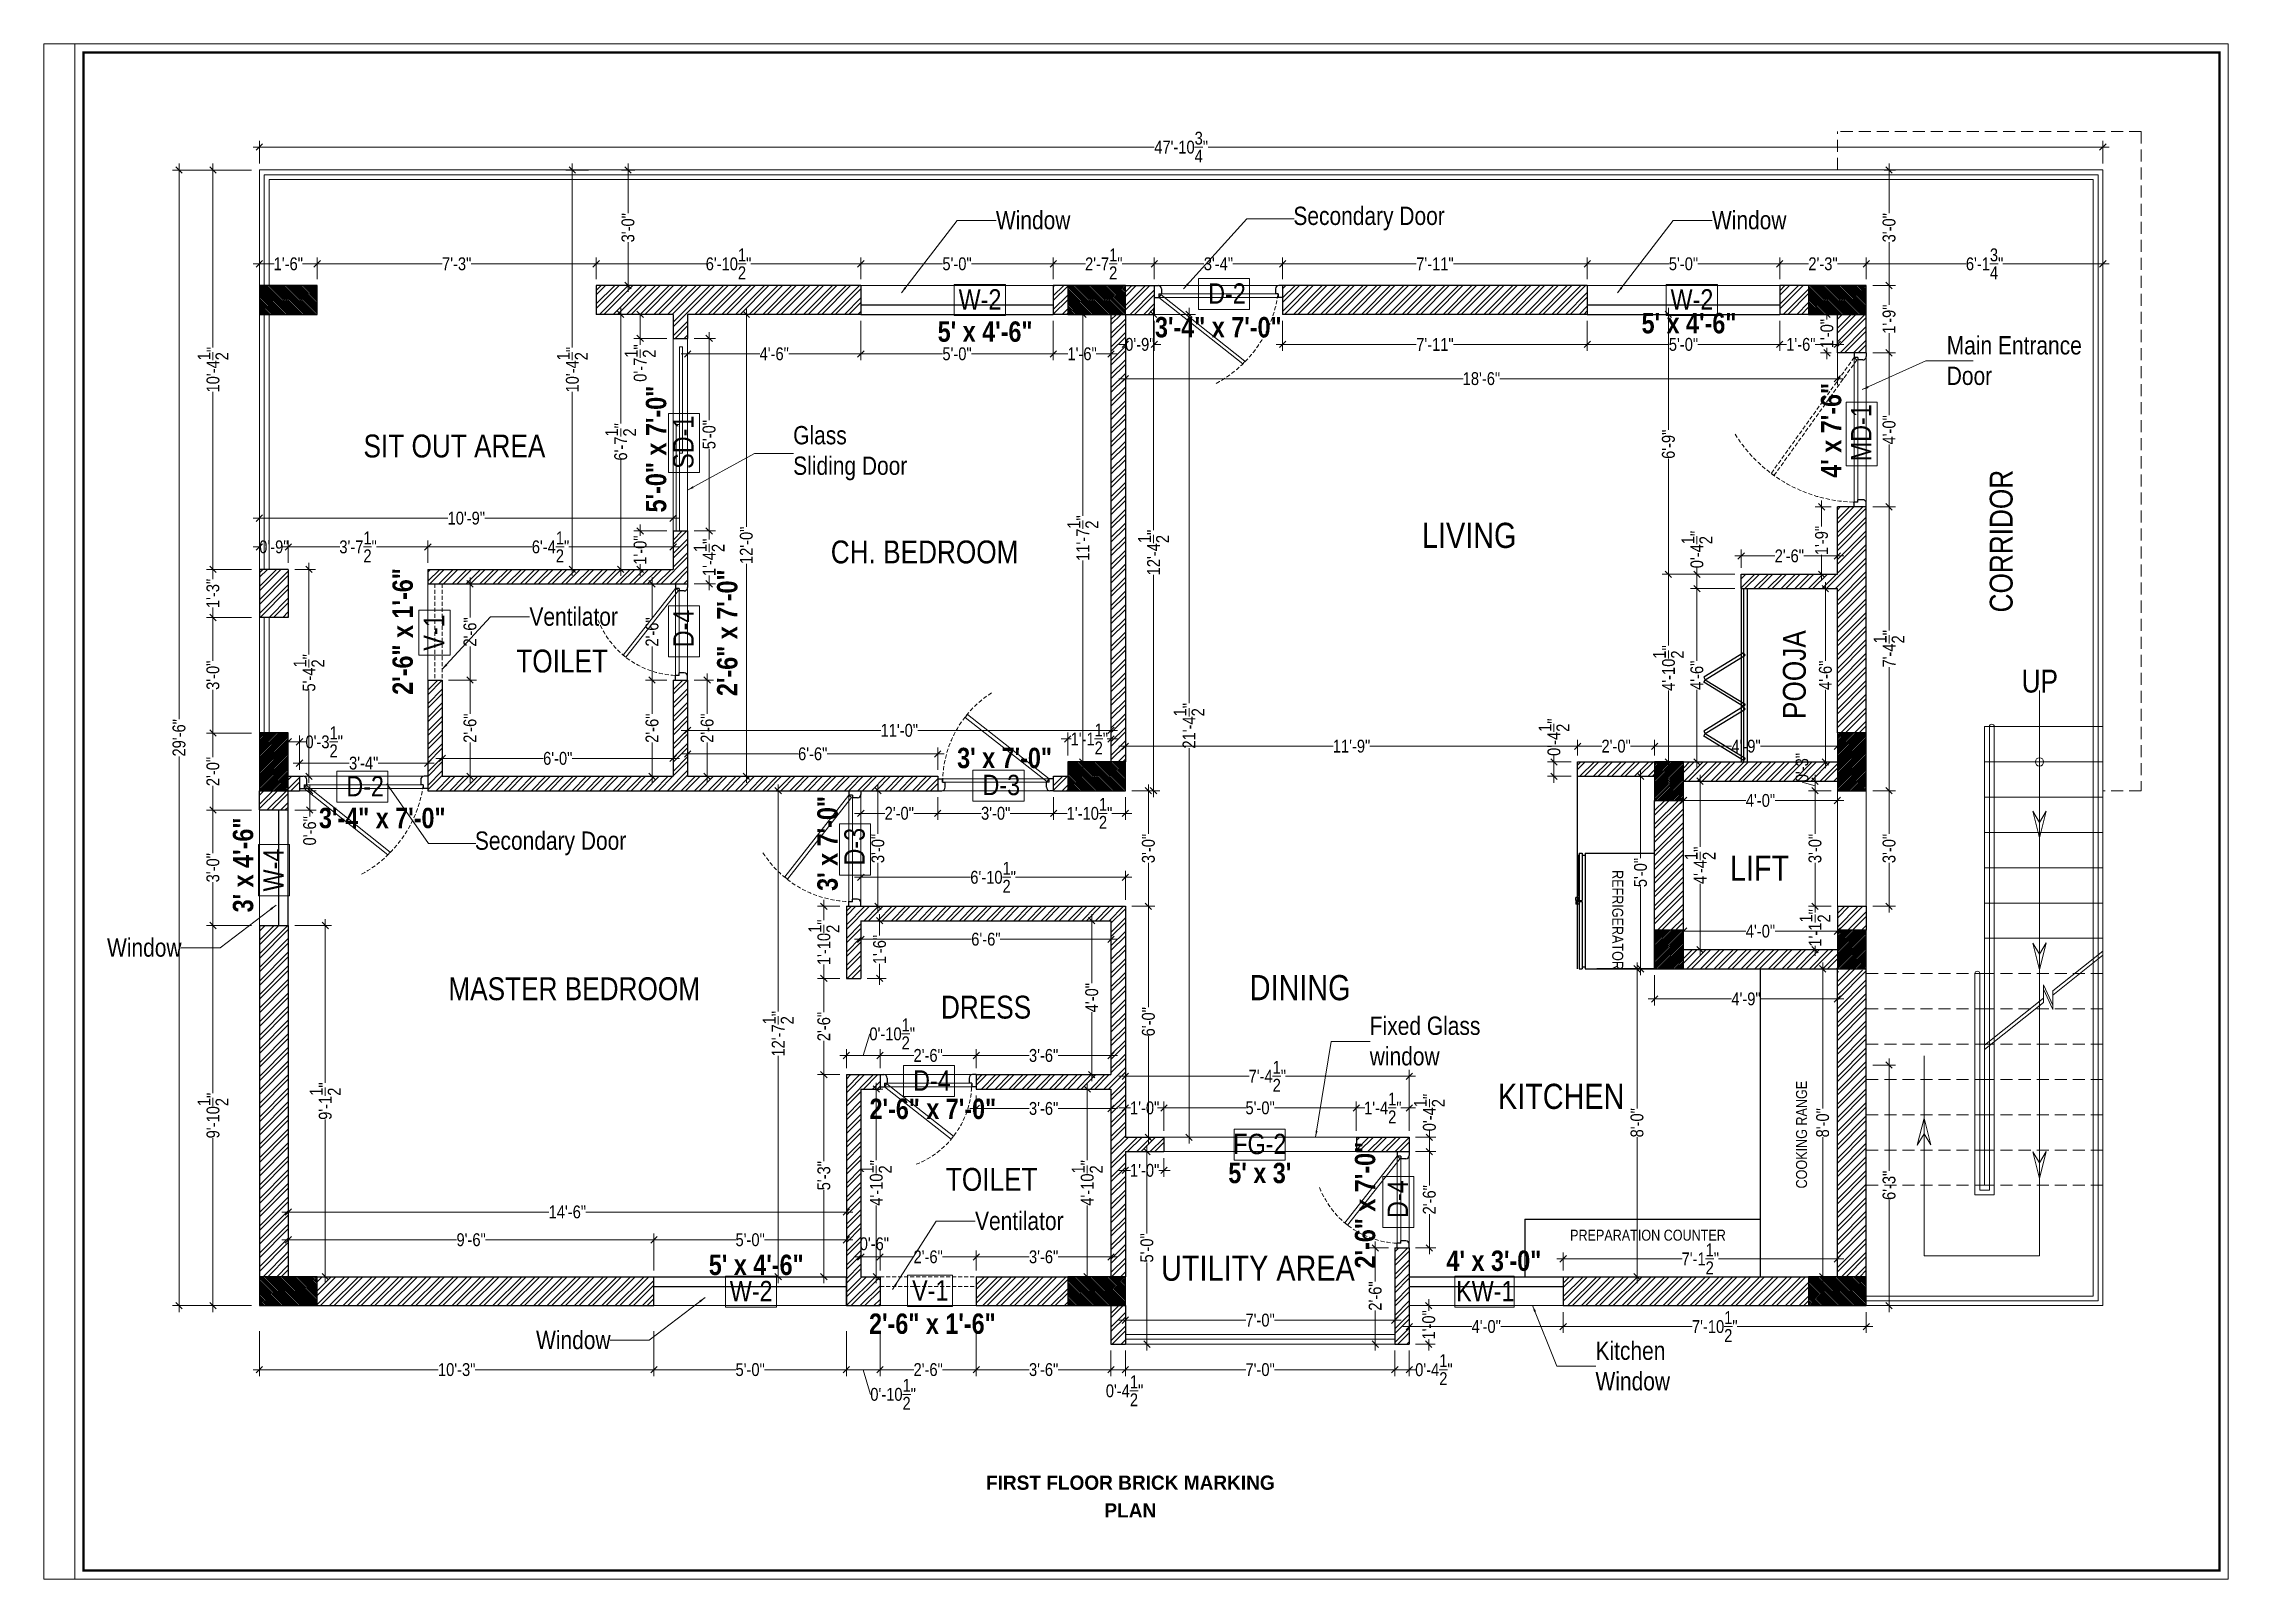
# Model space of a CAD drawing. Header units: millimetres. Extents: x 3067 to 3748, y 1385 to 1863.
import ezdxf

# ---------------------------------------------------------------- set-up
doc = ezdxf.new("R2010")
doc.units = ezdxf.units.MM
doc.linetypes.add('DASHED2', pattern=[0.375, 0.25, -0.125])
for name, color, linetype, lineweight in [('COLUMNS', 3, 'Continuous', 25), ('dimensions', 251, 'Continuous', 13), ('HATCH', 8, 'Continuous', 5), ('P-Furniture', 42, 'Continuous', 0), ('TEXT', 38, 'Continuous', 15), ('Title Sheet', 7, 'Continuous', 9), ('WALLS', 7, 'Continuous', 25), ('WIN', 124, 'Continuous', 9)]:
    doc.layers.add(name, color=color, linetype=linetype, lineweight=lineweight)
doc.layers.add('doors', color=251, linetype='Continuous')
doc.layers.add('FURNITURE', color=124, linetype='Continuous')
doc.styles.add('style1', font='bgothm.ttf')
doc.styles.add('Swiss-LT', font='swissc.ttf')
doc.dimstyles.new('INNER', dxfattribs={"dimtxt": 4, "dimasz": 2, "dimexe": 2, "dimexo": 2, "dimgap": 0, "dimtad": 0, "dimzin": 1, "dimdsep": 46, "dimlunit": 4, "dimtxsty": 'Swiss-LT', "dimblk": 'OBLIQUE', "dimcen": 0.125, "dimdle": 2, "dimclrd": 256, "dimclre": 256, "dimclrt": 7, "dimadec": 0, "dimazin": 0, "dimtfac": 1, "dimtofl": 0, "dimtmove": 0, "dimatfit": 3, "dimfxl": 12, "dimfxlon": 1, "dimtolj": 1, "dimtzin": 0, "dimlwd": -1, "dimlwe": -1, "dimarcsym": 0})
pattern_1 = [(45, (-325034.08293, 115213.30426), (-0.26516504294, 0.26516504294), [])]

msp = doc.modelspace()

# ---------------------------------------------------------------- texts
at = {"layer": 'TEXT', "color": 7, "style": 'Swiss-LT'}
for s, insert, char_height, attachment_point in [('\\A1;Secondary Door', (3456.945, 1808.873), 5.7024, 4), ('\\A1;Window', (3364.19, 1808.36), 5.7024, 4), ('\\A1;Window', (3587.455, 1808.36), 5.7024, 4), ('\\A1;Main Entrance\\PDoor', (3660.653, 1764.58), 5.7024, 4), ('\\A1;Glass \\PSliding Door', (3300.99, 1735.744), 5.7024, 4), ('\\A1;{\\C256;SIT OUT AREA}', (3195.371, 1737.935), 7.128, 5), ('\\A1;{\\C256;LIVING}', (3511.769, 1710.071), 7.8408, 5), ('\\A1;{\\C256;CH. BEDROOM}', (3341.968, 1704.911), 7.128, 5), ('\\A1;Ventilator', (3218.746, 1684.78), 5.7024, 4), ('\\A1;{\\C256;TOILET}', (3228.947, 1670.897), 7.128, 5), ('\\A1;{\\C256;UP}', (3689.679, 1664.644), 7.128, 5), ('\\A1;Secondary Door', (3201.748, 1614.113), 5.7024, 4), ('\\A1;{\\C256;LIFT}', (3602.285, 1606.367), 7.8408, 5), ('\\A1;Window', (3110.286, 1581.612), 5.7024, 6), ('\\A1;{\\C256;MASTER BEDROOM}', (3232.713, 1568.748), 7.128, 5), ('\\A1;{\\C256;DRESS}', (3361.13, 1563.017), 7.128, 5), ('\\A1;{\\C256;DINING}', (3459.055, 1569.094), 7.8408, 5), ('\\A1;Fixed Glass\\Pwindow', (3480.762, 1552.472), 5.7024, 4), ('\\A1;{\\C256;KITCHEN}', (3540.434, 1535.202), 7.8408, 5), ('\\A1;{\\C256;TOILET}', (3362.889, 1509.323), 7.128, 5), ('\\A1;Ventilator', (3357.695, 1496.405), 5.7024, 4), ('\\A1;{\\C256;PREPARATION COUNTER}', (3543.224, 1491.961), 3.42144, 4), ('\\A1;{\\C256;UTILITY AREA}', (3445.894, 1481.647), 7.8408, 5), ('\\A1;Window', (3244.049, 1459.28), 5.7024, 6), ('\\A1;Kitchen\\PWindow', (3551.142, 1451.183), 5.7024, 4)]:
    msp.add_mtext(s, dxfattribs=dict(at, insert=insert, char_height=char_height, attachment_point=attachment_point))
at = {"layer": 'TEXT', "color": 1, "attachment_point": 5, "style": 'Swiss-LT'}
for s, insert, char_height in [('\\A1;W-2', (3359.239, 1783.676), 6.351), ('\\A1;D-2', (3436.236, 1785.524), 6.351), ('\\A1;W-2', (3581.212, 1783.676), 6.351), ('\\A1;{\\fSwis721 Cn BT|b1|i0|c0|p34;3\'-4" x 7\'-0"}', (3433.531, 1774.969), 6.35105), ('\\A1;{\\fSwis721 Cn BT|b1|i0|c0|p34;5\' x 4\'-6"}', (3580.291, 1776.22), 6.35105), ('\\A1;{\\fSwis721 Cn BT|b1|i0|c0|p34;5\' x 4\'-6"}', (3360.82, 1773.602), 6.35105), ('\\A1;{\\fSwis721 Cn BT|b1|i0|c0|p34;3\' x 7\'-0"}', (3366.889, 1640.694), 6.35105), ('\\A1;D-2', (3167.532, 1631.933), 6.351), ('\\A1;D-3', (3365.877, 1632.276), 6.351), ('\\A1;{\\fSwis721 Cn BT|b1|i0|c0|p34;3\'-4" x 7\'-0"}', (3172.86, 1621.98), 6.35105), ('\\A1;D-4', (3344.243, 1540.205), 6.351), ('\\A1;{\\fSwis721 Cn BT|b1|i0|c0|p34;2\'-6" x 7\'-0"}', (3344.527, 1531.324), 6.35105), ('\\A1;FG-2', (3446.477, 1520.37), 6.351), ("\\A1;{\\fSwis721 Cn BT|b1|i0|c0|p34;5' x 3'}", (3446.477, 1511.324), 6.35105), ('\\A1;{\\fSwis721 Cn BT|b1|i0|c0|p34;5\' x 4\'-6"}', (3289.467, 1482.693), 6.35105), ('\\A1;{\\fSwis721 Cn BT|b1|i0|c0|p34;4\' x 3\'-0"}', (3519.459, 1483.975), 6.35105), ('\\A1;W-2', (3287.886, 1474.548), 6.351), ('\\A1;V-1', (3343.735, 1474.769), 6.351), ('\\A1;KW-1', (3516.777, 1474.548), 6.351), ('\\A1;{\\fSwis721 Cn BT|b1|i0|c0|p34;2\'-6" x 1\'-6"}', (3344.384, 1464.359), 6.35105)]:
    msp.add_mtext(s, dxfattribs=dict(at, insert=insert, char_height=char_height))
at = {"layer": 'TEXT', "color": 1, "attachment_point": 5, "rotation": 90, "style": 'Swiss-LT'}
for s, insert, char_height in [('\\A1;{\\fSwis721 Cn BT|b1|i0|c0|p34;5\'-0" x 7\'-0"}', (3258.285, 1737.024), 6.35105), ('\\A1;{\\fSwis721 Cn BT|b1|i0|c0|p34;4\' x 7\'-6"}', (3624.643, 1742.869), 6.35105), ('\\A1;MD-1', (3633.968, 1742.112), 6.351), ('\\A1;SD-1', (3266.783, 1739.16), 6.351), ('\\A1;{\\fSwis721 Cn BT|b1|i0|c0|p34;2\'-6" x 1\'-6"}', (3179.27, 1680.162), 6.35105), ('\\A1;{\\fSwis721 Cn BT|b1|i0|c0|p34;2\'-6" x 7\'-0"}', (3280.462, 1679.771), 6.35105), ('\\A1;V-1', (3188.999, 1679.839), 6.351), ('\\A1;D-4', (3266.783, 1681.108), 6.351), ('\\A1;{\\fSwis721 Cn BT|b1|i0|c0|p34;3\' x 7\'-0"}', (3311.725, 1614.094), 6.35105), ('\\A1;{\\fSwis721 Cn BT|b1|i0|c0|p34;3\' x 4\'-6"}', (3129.505, 1607.383), 6.35105), ('\\A1;D-3', (3320.144, 1613.082), 6.351), ('\\A1;W-4', (3138.932, 1605.802), 6.351), ('\\A1;{\\fSwis721 Cn BT|b1|i0|c0|p34;2\'-6" x 7\'-0"}', (3479.34, 1501.34), 6.35105), ('\\A1;D-4', (3489.499, 1503.223), 6.351)]:
    msp.add_mtext(s, dxfattribs=dict(at, insert=insert, char_height=char_height))
at = {"layer": 'TEXT', "color": 7, "style": 'Swiss-LT'}
for s, insert, char_height, attachment_point, rotation in [('\\A1;{\\C256;CORRIDOR}', (3677.681, 1708.339), 7.128, 5, 90), ('\\A1;{\\C256;POOJA}', (3613.19, 1666.717), 7.128, 5, 90), ('\\A1;{\\C256;REFRIGERATOR}', (3558.046, 1605.784), 3.42144, 4, 270), ('\\A1;{\\C256;COOKING RANGE}', (3615.406, 1506.55), 3.42144, 4, 90)]:
    msp.add_mtext(s, dxfattribs=dict(at, insert=insert, char_height=char_height, attachment_point=attachment_point, rotation=rotation))
at = {"layer": 'Title Sheet', "char_height": 4.43908, "attachment_point": 5, "style": 'style1'}
for s, insert in [('{\\fCentury Gothic|b1|i0|c0|p34;FIRST FLOOR BRICK MARKING}', (3406.106, 1414.807)), ('{\\fCentury Gothic|b1|i0|c0|p34;PLAN}', (3406.106, 1406.204))]:
    msp.add_mtext(s, dxfattribs=dict(at, insert=insert))

# ---------------------------------------------------------------- blocks, each defined once
blk = doc.blocks.new('_Oblique')
at = {"color": 0, "linetype": 'ByBlock', "lineweight": -2}
blk.add_line((-0.5, -0.5), (0.5, 0.5), dxfattribs=at)
blk = doc.blocks.new('*D143')
at = {"layer": 'Defpoints', "color": 0, "ltscale": 20, "transparency": 16777216}
for p in [(3120.08, 1588.52), (3134.57, 1588.52), (3134.57, 1470.02)]:
    blk.add_point(p, dxfattribs=at)
at = {"layer": 'dimensions', "ltscale": 20, "transparency": 16777216}
for p, q in [((3132.08, 1588.52), (3118.08, 1588.52)), ((3120.08, 1590.52), (3120.08, 1536.3)), ((3120.08, 1468.02), (3120.08, 1522.24)), ((3132.08, 1470.02), (3118.08, 1470.02))]:
    blk.add_line(p, q, dxfattribs=at)
at = {"layer": 'dimensions', "ltscale": 20, "transparency": 16777216, "xscale": 2, "yscale": 2, "zscale": 2}
for p, rotation in [((3120.08, 1588.52), 90), ((3120.08, 1470.02), 270)]:
    blk.add_blockref('_Oblique', p, dxfattribs=dict(at, rotation=rotation))
at = {"layer": 'dimensions', "color": 7, "ltscale": 20, "transparency": 16777216, "insert": (3120.08, 1529.27), "char_height": 4, "attachment_point": 5, "rotation": 90, "style": 'Swiss-LT'}
blk.add_mtext('\\A1;9\'-10{\\H1x;\\S1/2;}"', dxfattribs=at)
blk = doc.blocks.new('*D144')
at = {"layer": 'Defpoints', "color": 0, "ltscale": 20, "transparency": 16777216}
for p in [(3120.08, 1624.52), (3134.57, 1624.52), (3134.57, 1588.52)]:
    blk.add_point(p, dxfattribs=at)
at = {"layer": 'dimensions', "ltscale": 20, "transparency": 16777216}
for p, q in [((3132.08, 1624.52), (3118.08, 1624.52)), ((3120.08, 1626.52), (3120.08, 1611.04)), ((3120.08, 1586.52), (3120.08, 1602.01)), ((3132.08, 1588.52), (3118.08, 1588.52))]:
    blk.add_line(p, q, dxfattribs=at)
at = {"layer": 'dimensions', "ltscale": 20, "transparency": 16777216, "xscale": 2, "yscale": 2, "zscale": 2}
for p, rotation in [((3120.08, 1624.52), 90), ((3120.08, 1588.52), 270)]:
    blk.add_blockref('_Oblique', p, dxfattribs=dict(at, rotation=rotation))
at = {"layer": 'dimensions', "color": 7, "ltscale": 20, "transparency": 16777216, "insert": (3120.08, 1606.52), "char_height": 4, "attachment_point": 5, "rotation": 90, "style": 'Swiss-LT'}
blk.add_mtext('\\A1;3\'-0"', dxfattribs=at)
blk = doc.blocks.new('*D145')
at = {"layer": 'Defpoints', "color": 0, "ltscale": 20, "transparency": 16777216}
for p in [(3120.08, 1648.52), (3134.57, 1648.52), (3134.57, 1624.52)]:
    blk.add_point(p, dxfattribs=at)
at = {"layer": 'dimensions', "ltscale": 20, "transparency": 16777216}
for p, q in [((3132.08, 1648.52), (3118.08, 1648.52)), ((3120.08, 1650.52), (3120.08, 1641.02)), ((3120.08, 1622.52), (3120.08, 1632.03)), ((3132.08, 1624.52), (3118.08, 1624.52))]:
    blk.add_line(p, q, dxfattribs=at)
at = {"layer": 'dimensions', "ltscale": 20, "transparency": 16777216, "xscale": 2, "yscale": 2, "zscale": 2}
for p, rotation in [((3120.08, 1648.52), 90), ((3120.08, 1624.52), 270)]:
    blk.add_blockref('_Oblique', p, dxfattribs=dict(at, rotation=rotation))
at = {"layer": 'dimensions', "color": 7, "ltscale": 20, "transparency": 16777216, "insert": (3120.08, 1636.52), "char_height": 4, "attachment_point": 5, "rotation": 90, "style": 'Swiss-LT'}
blk.add_mtext('\\A1;2\'-0"', dxfattribs=at)
blk = doc.blocks.new('*D146')
at = {"layer": 'Defpoints', "color": 0, "ltscale": 20, "transparency": 16777216}
for p in [(3120.08, 1684.52), (3134.57, 1684.52), (3134.57, 1648.52)]:
    blk.add_point(p, dxfattribs=at)
at = {"layer": 'dimensions', "ltscale": 20, "transparency": 16777216}
for p, q in [((3132.08, 1684.52), (3118.08, 1684.52)), ((3120.08, 1686.52), (3120.08, 1671.04)), ((3120.08, 1646.52), (3120.08, 1662.01)), ((3132.08, 1648.52), (3118.08, 1648.52))]:
    blk.add_line(p, q, dxfattribs=at)
at = {"layer": 'dimensions', "ltscale": 20, "transparency": 16777216, "xscale": 2, "yscale": 2, "zscale": 2}
for p, rotation in [((3120.08, 1684.52), 90), ((3120.08, 1648.52), 270)]:
    blk.add_blockref('_Oblique', p, dxfattribs=dict(at, rotation=rotation))
at = {"layer": 'dimensions', "color": 7, "ltscale": 20, "transparency": 16777216, "insert": (3120.08, 1666.52), "char_height": 4, "attachment_point": 5, "rotation": 90, "style": 'Swiss-LT'}
blk.add_mtext('\\A1;3\'-0"', dxfattribs=at)
blk = doc.blocks.new('*D147')
at = {"layer": 'Defpoints', "color": 0, "ltscale": 20, "transparency": 16777216}
for p in [(3120.08, 1699.52), (3134.57, 1699.52), (3134.57, 1684.52)]:
    blk.add_point(p, dxfattribs=at)
at = {"layer": 'dimensions', "ltscale": 20, "transparency": 16777216}
for p, q in [((3132.08, 1699.52), (3118.08, 1699.52)), ((3120.08, 1701.52), (3120.08, 1696.44)), ((3132.08, 1684.52), (3118.08, 1684.52)), ((3120.08, 1682.52), (3120.08, 1687.6))]:
    blk.add_line(p, q, dxfattribs=at)
at = {"layer": 'dimensions', "ltscale": 20, "transparency": 16777216, "xscale": 2, "yscale": 2, "zscale": 2}
for p, rotation in [((3120.08, 1699.52), 90), ((3120.08, 1684.52), 270)]:
    blk.add_blockref('_Oblique', p, dxfattribs=dict(at, rotation=rotation))
at = {"layer": 'dimensions', "color": 7, "ltscale": 20, "transparency": 16777216, "insert": (3120.08, 1692.02), "char_height": 4, "attachment_point": 5, "rotation": 90, "style": 'Swiss-LT'}
blk.add_mtext('\\A1;1\'-3"', dxfattribs=at)
blk = doc.blocks.new('*D148')
at = {"layer": 'Defpoints', "color": 0, "ltscale": 20, "transparency": 16777216}
for p in [(3120.08, 1824.02), (3134.57, 1824.02), (3134.57, 1699.52)]:
    blk.add_point(p, dxfattribs=at)
at = {"layer": 'dimensions', "ltscale": 20, "transparency": 16777216}
for p, q in [((3120.08, 1826.02), (3120.08, 1768.71)), ((3132.08, 1824.02), (3118.08, 1824.02)), ((3120.08, 1697.52), (3120.08, 1754.84)), ((3132.08, 1699.52), (3118.08, 1699.52))]:
    blk.add_line(p, q, dxfattribs=at)
at = {"layer": 'dimensions', "ltscale": 20, "transparency": 16777216, "xscale": 2, "yscale": 2, "zscale": 2}
for p, rotation in [((3120.08, 1824.02), 90), ((3120.08, 1699.52), 270)]:
    blk.add_blockref('_Oblique', p, dxfattribs=dict(at, rotation=rotation))
at = {"layer": 'dimensions', "color": 7, "ltscale": 20, "transparency": 16777216, "insert": (3120.08, 1761.77), "char_height": 4, "attachment_point": 5, "rotation": 90, "style": 'Swiss-LT'}
blk.add_mtext('\\A1;10\'-4{\\H1x;\\S1/2;}"', dxfattribs=at)
blk = doc.blocks.new('*D149')
at = {"layer": 'Defpoints', "color": 0, "ltscale": 20, "transparency": 16777216}
for p in [(3134.57, 1794.76), (3134.57, 1788.02), (3152.57, 1788.02)]:
    blk.add_point(p, dxfattribs=at)
at = {"layer": 'dimensions', "ltscale": 20, "transparency": 16777216}
for p, q in [((3132.57, 1794.76), (3139.15, 1794.76)), ((3134.57, 1790.02), (3134.57, 1796.76)), ((3154.57, 1794.76), (3147.99, 1794.76)), ((3152.57, 1790.02), (3152.57, 1796.76))]:
    blk.add_line(p, q, dxfattribs=at)
at = {"layer": 'dimensions', "ltscale": 20, "transparency": 16777216, "xscale": 2, "yscale": 2, "zscale": 2, "rotation": 180}
blk.add_blockref('_Oblique', (3134.57, 1794.76), dxfattribs=at)
at = {"layer": 'dimensions', "ltscale": 20, "transparency": 16777216, "xscale": 2, "yscale": 2, "zscale": 2}
blk.add_blockref('_Oblique', (3152.57, 1794.76), dxfattribs=at)
at = {"layer": 'dimensions', "color": 7, "ltscale": 20, "transparency": 16777216, "insert": (3143.57, 1794.76), "char_height": 4, "attachment_point": 5, "style": 'Swiss-LT'}
blk.add_mtext('\\A1;1\'-6"', dxfattribs=at)
blk = doc.blocks.new('*D150')
at = {"layer": 'Defpoints', "color": 0, "ltscale": 20, "transparency": 16777216}
for p in [(3239.57, 1794.76), (3152.57, 1788.02), (3239.57, 1788.02)]:
    blk.add_point(p, dxfattribs=at)
at = {"layer": 'dimensions', "ltscale": 20, "transparency": 16777216}
for p, q in [((3150.57, 1794.76), (3191.57, 1794.76)), ((3152.57, 1790.02), (3152.57, 1796.76)), ((3241.57, 1794.76), (3200.57, 1794.76)), ((3239.57, 1790.02), (3239.57, 1796.76))]:
    blk.add_line(p, q, dxfattribs=at)
at = {"layer": 'dimensions', "ltscale": 20, "transparency": 16777216, "xscale": 2, "yscale": 2, "zscale": 2, "rotation": 180}
blk.add_blockref('_Oblique', (3152.57, 1794.76), dxfattribs=at)
at = {"layer": 'dimensions', "ltscale": 20, "transparency": 16777216, "xscale": 2, "yscale": 2, "zscale": 2}
blk.add_blockref('_Oblique', (3239.57, 1794.76), dxfattribs=at)
at = {"layer": 'dimensions', "color": 7, "ltscale": 20, "transparency": 16777216, "insert": (3196.07, 1794.76), "char_height": 4, "attachment_point": 5, "style": 'Swiss-LT'}
blk.add_mtext('\\A1;7\'-3"', dxfattribs=at)
blk = doc.blocks.new('*D151')
at = {"layer": 'Defpoints', "color": 0, "ltscale": 20, "transparency": 16777216}
for p in [(3322.07, 1794.76), (3239.57, 1788.02), (3322.07, 1788.02)]:
    blk.add_point(p, dxfattribs=at)
at = {"layer": 'dimensions', "ltscale": 20, "transparency": 16777216}
for p, q in [((3237.57, 1794.76), (3273.81, 1794.76)), ((3239.57, 1790.02), (3239.57, 1796.76)), ((3324.07, 1794.76), (3287.83, 1794.76)), ((3322.07, 1790.02), (3322.07, 1796.76))]:
    blk.add_line(p, q, dxfattribs=at)
at = {"layer": 'dimensions', "ltscale": 20, "transparency": 16777216, "xscale": 2, "yscale": 2, "zscale": 2, "rotation": 180}
blk.add_blockref('_Oblique', (3239.57, 1794.76), dxfattribs=at)
at = {"layer": 'dimensions', "ltscale": 20, "transparency": 16777216, "xscale": 2, "yscale": 2, "zscale": 2}
blk.add_blockref('_Oblique', (3322.07, 1794.76), dxfattribs=at)
at = {"layer": 'dimensions', "color": 7, "ltscale": 20, "transparency": 16777216, "insert": (3280.82, 1794.76), "char_height": 4, "attachment_point": 5, "style": 'Swiss-LT'}
blk.add_mtext('\\A1;6\'-10{\\H1x;\\S1/2;}"', dxfattribs=at)
blk = doc.blocks.new('*D152')
at = {"layer": 'Defpoints', "color": 0, "ltscale": 20, "transparency": 16777216}
for p in [(3382.07, 1794.76), (3322.07, 1788.02), (3382.07, 1788.02)]:
    blk.add_point(p, dxfattribs=at)
at = {"layer": 'dimensions', "ltscale": 20, "transparency": 16777216}
for p, q in [((3320.07, 1794.76), (3347.57, 1794.76)), ((3322.07, 1790.02), (3322.07, 1796.76)), ((3384.07, 1794.76), (3356.58, 1794.76)), ((3382.07, 1790.02), (3382.07, 1796.76))]:
    blk.add_line(p, q, dxfattribs=at)
at = {"layer": 'dimensions', "ltscale": 20, "transparency": 16777216, "xscale": 2, "yscale": 2, "zscale": 2, "rotation": 180}
blk.add_blockref('_Oblique', (3322.07, 1794.76), dxfattribs=at)
at = {"layer": 'dimensions', "ltscale": 20, "transparency": 16777216, "xscale": 2, "yscale": 2, "zscale": 2}
blk.add_blockref('_Oblique', (3382.07, 1794.76), dxfattribs=at)
at = {"layer": 'dimensions', "color": 7, "ltscale": 20, "transparency": 16777216, "insert": (3352.07, 1794.76), "char_height": 4, "attachment_point": 5, "style": 'Swiss-LT'}
blk.add_mtext('\\A1;5\'-0"', dxfattribs=at)
blk = doc.blocks.new('*D153')
at = {"layer": 'Defpoints', "color": 0, "ltscale": 20, "transparency": 16777216}
for p in [(3413.57, 1794.76), (3382.07, 1788.02), (3413.57, 1788.02)]:
    blk.add_point(p, dxfattribs=at)
at = {"layer": 'dimensions', "ltscale": 20, "transparency": 16777216}
for p, q in [((3380.07, 1794.76), (3392.14, 1794.76)), ((3382.07, 1790.02), (3382.07, 1796.76)), ((3415.57, 1794.76), (3403.51, 1794.76)), ((3413.57, 1790.02), (3413.57, 1796.76))]:
    blk.add_line(p, q, dxfattribs=at)
at = {"layer": 'dimensions', "ltscale": 20, "transparency": 16777216, "xscale": 2, "yscale": 2, "zscale": 2, "rotation": 180}
blk.add_blockref('_Oblique', (3382.07, 1794.76), dxfattribs=at)
at = {"layer": 'dimensions', "ltscale": 20, "transparency": 16777216, "xscale": 2, "yscale": 2, "zscale": 2}
blk.add_blockref('_Oblique', (3413.57, 1794.76), dxfattribs=at)
at = {"layer": 'dimensions', "color": 7, "ltscale": 20, "transparency": 16777216, "insert": (3397.82, 1794.76), "char_height": 4, "attachment_point": 5, "style": 'Swiss-LT'}
blk.add_mtext('\\A1;2\'-7{\\H1x;\\S1/2;}"', dxfattribs=at)
blk = doc.blocks.new('*D154')
at = {"layer": 'Defpoints', "color": 0, "ltscale": 20, "transparency": 16777216}
for p in [(3453.57, 1794.76), (3413.57, 1788.02), (3453.57, 1788.02)]:
    blk.add_point(p, dxfattribs=at)
at = {"layer": 'dimensions', "ltscale": 20, "transparency": 16777216}
for p, q in [((3411.57, 1794.76), (3429.06, 1794.76)), ((3413.57, 1790.02), (3413.57, 1796.76)), ((3455.57, 1794.76), (3438.09, 1794.76)), ((3453.57, 1790.02), (3453.57, 1796.76))]:
    blk.add_line(p, q, dxfattribs=at)
at = {"layer": 'dimensions', "ltscale": 20, "transparency": 16777216, "xscale": 2, "yscale": 2, "zscale": 2, "rotation": 180}
blk.add_blockref('_Oblique', (3413.57, 1794.76), dxfattribs=at)
at = {"layer": 'dimensions', "ltscale": 20, "transparency": 16777216, "xscale": 2, "yscale": 2, "zscale": 2}
blk.add_blockref('_Oblique', (3453.57, 1794.76), dxfattribs=at)
at = {"layer": 'dimensions', "color": 7, "ltscale": 20, "transparency": 16777216, "insert": (3433.57, 1794.76), "char_height": 4, "attachment_point": 5, "style": 'Swiss-LT'}
blk.add_mtext('\\A1;3\'-4"', dxfattribs=at)
blk = doc.blocks.new('*D155')
at = {"layer": 'Defpoints', "color": 0, "ltscale": 20, "transparency": 16777216}
for p in [(3548.57, 1794.76), (3453.57, 1788.02), (3548.57, 1788.02)]:
    blk.add_point(p, dxfattribs=at)
at = {"layer": 'dimensions', "ltscale": 20, "transparency": 16777216}
for p, q in [((3451.57, 1794.76), (3495.25, 1794.76)), ((3453.57, 1790.02), (3453.57, 1796.76)), ((3550.57, 1794.76), (3506.9, 1794.76)), ((3548.57, 1790.02), (3548.57, 1796.76))]:
    blk.add_line(p, q, dxfattribs=at)
at = {"layer": 'dimensions', "ltscale": 20, "transparency": 16777216, "xscale": 2, "yscale": 2, "zscale": 2, "rotation": 180}
blk.add_blockref('_Oblique', (3453.57, 1794.76), dxfattribs=at)
at = {"layer": 'dimensions', "ltscale": 20, "transparency": 16777216, "xscale": 2, "yscale": 2, "zscale": 2}
blk.add_blockref('_Oblique', (3548.57, 1794.76), dxfattribs=at)
at = {"layer": 'dimensions', "color": 7, "ltscale": 20, "transparency": 16777216, "insert": (3501.07, 1794.76), "char_height": 4, "attachment_point": 5, "style": 'Swiss-LT'}
blk.add_mtext('\\A1;7\'-11"', dxfattribs=at)
blk = doc.blocks.new('*D156')
at = {"layer": 'Defpoints', "color": 0, "ltscale": 20, "transparency": 16777216}
for p in [(3608.57, 1794.76), (3548.57, 1788.02), (3608.57, 1788.02)]:
    blk.add_point(p, dxfattribs=at)
at = {"layer": 'dimensions', "ltscale": 20, "transparency": 16777216}
for p, q in [((3546.57, 1794.76), (3574.07, 1794.76)), ((3548.57, 1790.02), (3548.57, 1796.76)), ((3610.57, 1794.76), (3583.08, 1794.76)), ((3608.57, 1790.02), (3608.57, 1796.76))]:
    blk.add_line(p, q, dxfattribs=at)
at = {"layer": 'dimensions', "ltscale": 20, "transparency": 16777216, "xscale": 2, "yscale": 2, "zscale": 2, "rotation": 180}
blk.add_blockref('_Oblique', (3548.57, 1794.76), dxfattribs=at)
at = {"layer": 'dimensions', "ltscale": 20, "transparency": 16777216, "xscale": 2, "yscale": 2, "zscale": 2}
blk.add_blockref('_Oblique', (3608.57, 1794.76), dxfattribs=at)
at = {"layer": 'dimensions', "color": 7, "ltscale": 20, "transparency": 16777216, "insert": (3578.57, 1794.76), "char_height": 4, "attachment_point": 5, "style": 'Swiss-LT'}
blk.add_mtext('\\A1;5\'-0"', dxfattribs=at)
blk = doc.blocks.new('*D157')
at = {"layer": 'Defpoints', "color": 0, "ltscale": 20, "transparency": 16777216}
for p in [(3635.57, 1794.76), (3608.57, 1788.02), (3635.57, 1788.02)]:
    blk.add_point(p, dxfattribs=at)
at = {"layer": 'dimensions', "ltscale": 20, "transparency": 16777216}
for p, q in [((3606.57, 1794.76), (3617.58, 1794.76)), ((3608.57, 1790.02), (3608.57, 1796.76)), ((3637.57, 1794.76), (3626.57, 1794.76)), ((3635.57, 1790.02), (3635.57, 1796.76))]:
    blk.add_line(p, q, dxfattribs=at)
at = {"layer": 'dimensions', "ltscale": 20, "transparency": 16777216, "xscale": 2, "yscale": 2, "zscale": 2, "rotation": 180}
blk.add_blockref('_Oblique', (3608.57, 1794.76), dxfattribs=at)
at = {"layer": 'dimensions', "ltscale": 20, "transparency": 16777216, "xscale": 2, "yscale": 2, "zscale": 2}
blk.add_blockref('_Oblique', (3635.57, 1794.76), dxfattribs=at)
at = {"layer": 'dimensions', "color": 7, "ltscale": 20, "transparency": 16777216, "insert": (3622.07, 1794.76), "char_height": 4, "attachment_point": 5, "style": 'Swiss-LT'}
blk.add_mtext('\\A1;2\'-3"', dxfattribs=at)
blk = doc.blocks.new('*D158')
at = {"layer": 'Defpoints', "color": 0, "ltscale": 20, "transparency": 16777216}
for p in [(3709.32, 1794.76), (3635.57, 1788.02), (3709.32, 1784.52)]:
    blk.add_point(p, dxfattribs=at)
at = {"layer": 'dimensions', "ltscale": 20, "transparency": 16777216}
for p, q in [((3633.57, 1794.76), (3666.71, 1794.76)), ((3635.57, 1790.02), (3635.57, 1796.76)), ((3711.32, 1794.76), (3678.19, 1794.76)), ((3709.32, 1786.52), (3709.32, 1796.76))]:
    blk.add_line(p, q, dxfattribs=at)
at = {"layer": 'dimensions', "ltscale": 20, "transparency": 16777216, "xscale": 2, "yscale": 2, "zscale": 2, "rotation": 180}
blk.add_blockref('_Oblique', (3635.57, 1794.76), dxfattribs=at)
at = {"layer": 'dimensions', "ltscale": 20, "transparency": 16777216, "xscale": 2, "yscale": 2, "zscale": 2}
blk.add_blockref('_Oblique', (3709.32, 1794.76), dxfattribs=at)
at = {"layer": 'dimensions', "color": 7, "ltscale": 20, "transparency": 16777216, "insert": (3672.45, 1794.76), "char_height": 4, "attachment_point": 5, "style": 'Swiss-LT'}
blk.add_mtext('\\A1;6\'-1{\\H1x;\\S3/4;}"', dxfattribs=at)
blk = doc.blocks.new('*D159')
at = {"layer": 'Defpoints', "color": 0, "ltscale": 20, "transparency": 16777216}
for p in [(3635.57, 1788.02), (3635.57, 1767.02), (3642.68, 1767.02)]:
    blk.add_point(p, dxfattribs=at)
at = {"layer": 'dimensions', "ltscale": 20, "transparency": 16777216}
for p, q in [((3637.57, 1788.02), (3644.68, 1788.02)), ((3642.68, 1790.02), (3642.68, 1781.94)), ((3642.68, 1765.02), (3642.68, 1773.11)), ((3637.57, 1767.02), (3644.68, 1767.02))]:
    blk.add_line(p, q, dxfattribs=at)
at = {"layer": 'dimensions', "ltscale": 20, "transparency": 16777216, "xscale": 2, "yscale": 2, "zscale": 2}
for p, rotation in [((3642.68, 1788.02), 90), ((3642.68, 1767.02), 270)]:
    blk.add_blockref('_Oblique', p, dxfattribs=dict(at, rotation=rotation))
at = {"layer": 'dimensions', "color": 7, "ltscale": 20, "transparency": 16777216, "insert": (3642.68, 1777.52), "char_height": 4, "attachment_point": 5, "rotation": 90, "style": 'Swiss-LT'}
blk.add_mtext('\\A1;1\'-9"', dxfattribs=at)
blk = doc.blocks.new('*D160')
at = {"layer": 'Defpoints', "color": 0, "ltscale": 20, "transparency": 16777216}
for p in [(3639.15, 1824.02), (3642.68, 1824.02), (3635.57, 1788.02)]:
    blk.add_point(p, dxfattribs=at)
at = {"layer": 'dimensions', "ltscale": 20, "transparency": 16777216}
for p, q in [((3642.68, 1826.02), (3642.68, 1810.54)), ((3641.15, 1824.02), (3644.68, 1824.02)), ((3642.68, 1786.02), (3642.68, 1801.51)), ((3637.57, 1788.02), (3644.68, 1788.02))]:
    blk.add_line(p, q, dxfattribs=at)
at = {"layer": 'dimensions', "ltscale": 20, "transparency": 16777216, "xscale": 2, "yscale": 2, "zscale": 2}
for p, rotation in [((3642.68, 1824.02), 90), ((3642.68, 1788.02), 270)]:
    blk.add_blockref('_Oblique', p, dxfattribs=dict(at, rotation=rotation))
at = {"layer": 'dimensions', "color": 7, "ltscale": 20, "transparency": 16777216, "insert": (3642.68, 1806.02), "char_height": 4, "attachment_point": 5, "rotation": 90, "style": 'Swiss-LT'}
blk.add_mtext('\\A1;3\'-0"', dxfattribs=at)
blk = doc.blocks.new('*D161')
at = {"layer": 'Defpoints', "color": 0, "ltscale": 20, "transparency": 16777216}
for p in [(3635.57, 1767.02), (3635.57, 1719.02), (3642.68, 1719.02)]:
    blk.add_point(p, dxfattribs=at)
at = {"layer": 'dimensions', "ltscale": 20, "transparency": 16777216}
for p, q in [((3637.57, 1767.02), (3644.68, 1767.02)), ((3642.68, 1769.02), (3642.68, 1747.56)), ((3642.68, 1717.02), (3642.68, 1738.49)), ((3637.57, 1719.02), (3644.68, 1719.02))]:
    blk.add_line(p, q, dxfattribs=at)
at = {"layer": 'dimensions', "ltscale": 20, "transparency": 16777216, "xscale": 2, "yscale": 2, "zscale": 2}
for p, rotation in [((3642.68, 1767.02), 90), ((3642.68, 1719.02), 270)]:
    blk.add_blockref('_Oblique', p, dxfattribs=dict(at, rotation=rotation))
at = {"layer": 'dimensions', "color": 7, "ltscale": 20, "transparency": 16777216, "insert": (3642.68, 1743.02), "char_height": 4, "attachment_point": 5, "rotation": 90, "style": 'Swiss-LT'}
blk.add_mtext('\\A1;4\'-0"', dxfattribs=at)
blk = doc.blocks.new('*D162')
at = {"layer": 'Defpoints', "color": 0, "ltscale": 20, "transparency": 16777216}
for p in [(3635.57, 1719.02), (3635.57, 1630.52), (3642.68, 1630.52)]:
    blk.add_point(p, dxfattribs=at)
at = {"layer": 'dimensions', "ltscale": 20, "transparency": 16777216}
for p, q in [((3637.57, 1719.02), (3644.68, 1719.02)), ((3642.68, 1721.02), (3642.68, 1680.46)), ((3642.68, 1628.52), (3642.68, 1669.08)), ((3637.57, 1630.52), (3644.68, 1630.52))]:
    blk.add_line(p, q, dxfattribs=at)
at = {"layer": 'dimensions', "ltscale": 20, "transparency": 16777216, "xscale": 2, "yscale": 2, "zscale": 2}
for p, rotation in [((3642.68, 1719.02), 90), ((3642.68, 1630.52), 270)]:
    blk.add_blockref('_Oblique', p, dxfattribs=dict(at, rotation=rotation))
at = {"layer": 'dimensions', "color": 7, "ltscale": 20, "transparency": 16777216, "insert": (3642.68, 1674.77), "char_height": 4, "attachment_point": 5, "rotation": 90, "style": 'Swiss-LT'}
blk.add_mtext('\\A1;7\'-4{\\H1x;\\S1/2;}"', dxfattribs=at)
blk = doc.blocks.new('*D163')
at = {"layer": 'Defpoints', "color": 0, "ltscale": 20, "transparency": 16777216}
for p in [(3635.57, 1630.52), (3635.57, 1594.52), (3642.68, 1594.52)]:
    blk.add_point(p, dxfattribs=at)
at = {"layer": 'dimensions', "ltscale": 20, "transparency": 16777216}
for p, q in [((3637.57, 1630.52), (3644.68, 1630.52)), ((3642.68, 1632.52), (3642.68, 1617.04)), ((3642.68, 1592.52), (3642.68, 1608.01)), ((3637.57, 1594.52), (3644.68, 1594.52))]:
    blk.add_line(p, q, dxfattribs=at)
at = {"layer": 'dimensions', "ltscale": 20, "transparency": 16777216, "xscale": 2, "yscale": 2, "zscale": 2}
for p, rotation in [((3642.68, 1630.52), 90), ((3642.68, 1594.52), 270)]:
    blk.add_blockref('_Oblique', p, dxfattribs=dict(at, rotation=rotation))
at = {"layer": 'dimensions', "color": 7, "ltscale": 20, "transparency": 16777216, "insert": (3642.68, 1612.52), "char_height": 4, "attachment_point": 5, "rotation": 90, "style": 'Swiss-LT'}
blk.add_mtext('\\A1;3\'-0"', dxfattribs=at)
blk = doc.blocks.new('*D164')
at = {"layer": 'Defpoints', "color": 0, "ltscale": 20, "transparency": 16777216}
for p in [(3635.57, 1545.02), (3635.57, 1470.02), (3642.68, 1470.02)]:
    blk.add_point(p, dxfattribs=at)
at = {"layer": 'dimensions', "ltscale": 20, "transparency": 16777216}
for p, q in [((3642.68, 1547.02), (3642.68, 1512.02)), ((3637.57, 1545.02), (3644.68, 1545.02)), ((3642.68, 1468.02), (3642.68, 1503.03)), ((3637.57, 1470.02), (3644.68, 1470.02))]:
    blk.add_line(p, q, dxfattribs=at)
at = {"layer": 'dimensions', "ltscale": 20, "transparency": 16777216, "xscale": 2, "yscale": 2, "zscale": 2}
for p, rotation in [((3642.68, 1545.02), 90), ((3642.68, 1470.02), 270)]:
    blk.add_blockref('_Oblique', p, dxfattribs=dict(at, rotation=rotation))
at = {"layer": 'dimensions', "color": 7, "ltscale": 20, "transparency": 16777216, "insert": (3642.68, 1507.52), "char_height": 4, "attachment_point": 5, "rotation": 90, "style": 'Swiss-LT'}
blk.add_mtext('\\A1;6\'-3"', dxfattribs=at)
blk = doc.blocks.new('*D165')
at = {"layer": 'Defpoints', "color": 0, "ltscale": 20, "transparency": 16777216}
for p in [(3578.57, 1633.52), (3626.57, 1633.52), (3578.57, 1627.48)]:
    blk.add_point(p, dxfattribs=at)
at = {"layer": 'dimensions', "ltscale": 20, "transparency": 16777216}
for p, q in [((3578.57, 1631.52), (3578.57, 1625.48)), ((3626.57, 1631.52), (3626.57, 1625.48)), ((3576.57, 1627.48), (3598.04, 1627.48)), ((3628.57, 1627.48), (3607.11, 1627.48))]:
    blk.add_line(p, q, dxfattribs=at)
at = {"layer": 'dimensions', "ltscale": 20, "transparency": 16777216, "xscale": 2, "yscale": 2, "zscale": 2, "rotation": 180}
blk.add_blockref('_Oblique', (3578.57, 1627.48), dxfattribs=at)
at = {"layer": 'dimensions', "ltscale": 20, "transparency": 16777216, "xscale": 2, "yscale": 2, "zscale": 2}
blk.add_blockref('_Oblique', (3626.57, 1627.48), dxfattribs=at)
at = {"layer": 'dimensions', "color": 7, "ltscale": 20, "transparency": 16777216, "insert": (3602.57, 1627.48), "char_height": 4, "attachment_point": 5, "style": 'Swiss-LT'}
blk.add_mtext('\\A1;4\'-0"', dxfattribs=at)
blk = doc.blocks.new('*D166')
at = {"layer": 'Defpoints', "color": 0, "ltscale": 20, "transparency": 16777216}
for p in [(3581.8, 1633.52), (3578.57, 1581.02), (3583.76, 1581.02)]:
    blk.add_point(p, dxfattribs=at)
at = {"layer": 'dimensions', "ltscale": 20, "transparency": 16777216}
for p, q in [((3583.76, 1635.52), (3583.76, 1613)), ((3583.76, 1633.52), (3585.76, 1633.52)), ((3583.76, 1579.02), (3583.76, 1601.55)), ((3580.57, 1581.02), (3585.76, 1581.02))]:
    blk.add_line(p, q, dxfattribs=at)
at = {"layer": 'dimensions', "ltscale": 20, "transparency": 16777216, "xscale": 2, "yscale": 2, "zscale": 2}
for p, rotation in [((3583.76, 1633.52), 90), ((3583.76, 1581.02), 270)]:
    blk.add_blockref('_Oblique', p, dxfattribs=dict(at, rotation=rotation))
at = {"layer": 'dimensions', "color": 7, "ltscale": 20, "transparency": 16777216, "insert": (3583.76, 1607.27), "char_height": 4, "attachment_point": 5, "rotation": 90, "style": 'Swiss-LT'}
blk.add_mtext('\\A1;4\'-4{\\H1x;\\S1/2;}"', dxfattribs=at)
blk = doc.blocks.new('*D167')
at = {"layer": 'Defpoints', "color": 0, "ltscale": 20, "transparency": 16777216}
for p in [(3578.57, 1586.74), (3578.57, 1581.02), (3626.57, 1581.02)]:
    blk.add_point(p, dxfattribs=at)
at = {"layer": 'dimensions', "ltscale": 20, "transparency": 16777216}
for p, q in [((3578.57, 1583.02), (3578.57, 1588.74)), ((3626.57, 1583.02), (3626.57, 1588.74)), ((3576.57, 1586.74), (3598.04, 1586.74)), ((3628.57, 1586.74), (3607.11, 1586.74))]:
    blk.add_line(p, q, dxfattribs=at)
at = {"layer": 'dimensions', "ltscale": 20, "transparency": 16777216, "xscale": 2, "yscale": 2, "zscale": 2, "rotation": 180}
blk.add_blockref('_Oblique', (3578.57, 1586.74), dxfattribs=at)
at = {"layer": 'dimensions', "ltscale": 20, "transparency": 16777216, "xscale": 2, "yscale": 2, "zscale": 2}
blk.add_blockref('_Oblique', (3626.57, 1586.74), dxfattribs=at)
at = {"layer": 'dimensions', "color": 7, "ltscale": 20, "transparency": 16777216, "insert": (3602.57, 1586.74), "char_height": 4, "attachment_point": 5, "style": 'Swiss-LT'}
blk.add_mtext('\\A1;4\'-0"', dxfattribs=at)
blk = doc.blocks.new('*D168')
at = {"layer": 'Defpoints', "color": 0, "ltscale": 20, "transparency": 16777216}
for p in [(3619.59, 1594.52), (3626.57, 1594.52), (3620.82, 1581.02)]:
    blk.add_point(p, dxfattribs=at)
at = {"layer": 'dimensions', "ltscale": 20, "transparency": 16777216}
for p, q in [((3624.57, 1594.52), (3617.59, 1594.52)), ((3619.59, 1596.52), (3619.59, 1593.38)), ((3619.59, 1581.02), (3617.59, 1581.02)), ((3619.59, 1579.02), (3619.59, 1582.17))]:
    blk.add_line(p, q, dxfattribs=at)
at = {"layer": 'dimensions', "ltscale": 20, "transparency": 16777216, "xscale": 2, "yscale": 2, "zscale": 2}
for p, rotation in [((3619.59, 1594.52), 90), ((3619.59, 1581.02), 270)]:
    blk.add_blockref('_Oblique', p, dxfattribs=dict(at, rotation=rotation))
at = {"layer": 'dimensions', "color": 7, "ltscale": 20, "transparency": 16777216, "insert": (3619.59, 1587.77), "char_height": 4, "attachment_point": 5, "rotation": 90, "style": 'Swiss-LT'}
blk.add_mtext('\\A1;1\'-1{\\H1x;\\S1/2;}"', dxfattribs=at)
blk = doc.blocks.new('*D169')
at = {"layer": 'Defpoints', "color": 0, "ltscale": 20, "transparency": 16777216}
for p in [(3619.59, 1630.52), (3626.57, 1630.52), (3626.57, 1594.52)]:
    blk.add_point(p, dxfattribs=at)
at = {"layer": 'dimensions', "ltscale": 20, "transparency": 16777216}
for p, q in [((3624.57, 1630.52), (3617.59, 1630.52)), ((3619.59, 1632.52), (3619.59, 1617.04)), ((3619.59, 1592.52), (3619.59, 1608.01)), ((3624.57, 1594.52), (3617.59, 1594.52))]:
    blk.add_line(p, q, dxfattribs=at)
at = {"layer": 'dimensions', "ltscale": 20, "transparency": 16777216, "xscale": 2, "yscale": 2, "zscale": 2}
for p, rotation in [((3619.59, 1630.52), 90), ((3619.59, 1594.52), 270)]:
    blk.add_blockref('_Oblique', p, dxfattribs=dict(at, rotation=rotation))
at = {"layer": 'dimensions', "color": 7, "ltscale": 20, "transparency": 16777216, "insert": (3619.59, 1612.52), "char_height": 4, "attachment_point": 5, "rotation": 90, "style": 'Swiss-LT'}
blk.add_mtext('\\A1;3\'-0"', dxfattribs=at)
blk = doc.blocks.new('*D170')
at = {"layer": 'Defpoints', "color": 0, "ltscale": 20, "transparency": 16777216}
for p in [(3619.59, 1633.52), (3626.57, 1633.52), (3626.57, 1630.52)]:
    blk.add_point(p, dxfattribs=at)
at = {"layer": 'dimensions', "ltscale": 20, "transparency": 16777216}
for p, q in [((3619.59, 1628.52), (3619.59, 1635.52)), ((3619.59, 1632.02), (3615.54, 1633.24)), ((3624.57, 1633.52), (3617.59, 1633.52)), ((3624.57, 1630.52), (3617.59, 1630.52))]:
    blk.add_line(p, q, dxfattribs=at)
at = {"layer": 'dimensions', "ltscale": 20, "transparency": 16777216, "xscale": 2, "yscale": 2, "zscale": 2}
for p, rotation in [((3619.59, 1633.52), 90), ((3619.59, 1630.52), 270)]:
    blk.add_blockref('_Oblique', p, dxfattribs=dict(at, rotation=rotation))
at = {"layer": 'dimensions', "color": 7, "ltscale": 20, "transparency": 16777216, "insert": (3615.54, 1637.74), "char_height": 4, "attachment_point": 5, "rotation": 90, "style": 'Swiss-LT'}
blk.add_mtext('\\A1;0\'-3"', dxfattribs=at)
blk = doc.blocks.new('*D171')
at = {"layer": 'Defpoints', "color": 0, "ltscale": 20, "transparency": 16777216}
for p in [(3596.57, 1703.71), (3596.57, 1698.02), (3626.57, 1698.02)]:
    blk.add_point(p, dxfattribs=at)
at = {"layer": 'dimensions', "ltscale": 20, "transparency": 16777216}
for p, q in [((3594.57, 1703.71), (3607.08, 1703.71)), ((3596.57, 1700.02), (3596.57, 1705.71)), ((3628.57, 1703.71), (3616.07, 1703.71)), ((3626.57, 1700.02), (3626.57, 1705.71))]:
    blk.add_line(p, q, dxfattribs=at)
at = {"layer": 'dimensions', "ltscale": 20, "transparency": 16777216, "xscale": 2, "yscale": 2, "zscale": 2, "rotation": 180}
blk.add_blockref('_Oblique', (3596.57, 1703.71), dxfattribs=at)
at = {"layer": 'dimensions', "ltscale": 20, "transparency": 16777216, "xscale": 2, "yscale": 2, "zscale": 2}
blk.add_blockref('_Oblique', (3626.57, 1703.71), dxfattribs=at)
at = {"layer": 'dimensions', "color": 7, "ltscale": 20, "transparency": 16777216, "insert": (3611.57, 1703.71), "char_height": 4, "attachment_point": 5, "style": 'Swiss-LT'}
blk.add_mtext('\\A1;2\'-6"', dxfattribs=at)
blk = doc.blocks.new('*D172')
at = {"layer": 'Defpoints', "color": 0, "ltscale": 20, "transparency": 16777216}
for p in [(3626.57, 1693.52), (3622.83, 1639.52), (3626.57, 1639.52)]:
    blk.add_point(p, dxfattribs=at)
at = {"layer": 'dimensions', "ltscale": 20, "transparency": 16777216}
for p, q in [((3624.57, 1693.52), (3620.83, 1693.52)), ((3622.83, 1695.52), (3622.83, 1671.06)), ((3622.83, 1637.52), (3622.83, 1661.99)), ((3624.57, 1639.52), (3620.83, 1639.52))]:
    blk.add_line(p, q, dxfattribs=at)
at = {"layer": 'dimensions', "ltscale": 20, "transparency": 16777216, "xscale": 2, "yscale": 2, "zscale": 2}
for p, rotation in [((3622.83, 1693.52), 90), ((3622.83, 1639.52), 270)]:
    blk.add_blockref('_Oblique', p, dxfattribs=dict(at, rotation=rotation))
at = {"layer": 'dimensions', "color": 7, "ltscale": 20, "transparency": 16777216, "insert": (3622.83, 1666.52), "char_height": 4, "attachment_point": 5, "rotation": 90, "style": 'Swiss-LT'}
blk.add_mtext('\\A1;4\'-6"', dxfattribs=at)
blk = doc.blocks.new('*D173')
at = {"layer": 'Defpoints', "color": 0, "ltscale": 20, "transparency": 16777216}
for p in [(3582.75, 1698.02), (3596.57, 1698.02), (3596.57, 1693.52)]:
    blk.add_point(p, dxfattribs=at)
at = {"layer": 'dimensions', "ltscale": 20, "transparency": 16777216}
for p, q in [((3594.57, 1698.02), (3580.75, 1698.02)), ((3582.75, 1698.02), (3582.75, 1700.02)), ((3582.75, 1691.52), (3582.75, 1698.02)), ((3594.57, 1693.52), (3580.75, 1693.52))]:
    blk.add_line(p, q, dxfattribs=at)
at = {"layer": 'dimensions', "ltscale": 20, "transparency": 16777216, "xscale": 2, "yscale": 2, "zscale": 2}
for p, rotation in [((3582.75, 1698.02), 90), ((3582.75, 1693.52), 270)]:
    blk.add_blockref('_Oblique', p, dxfattribs=dict(at, rotation=rotation))
at = {"layer": 'dimensions', "color": 7, "ltscale": 20, "transparency": 16777216, "insert": (3582.75, 1705.71), "char_height": 4, "attachment_point": 5, "rotation": 90, "style": 'Swiss-LT'}
blk.add_mtext('\\A1;0\'-4{\\H1x;\\S1/2;}"', dxfattribs=at)
blk = doc.blocks.new('*D174')
at = {"layer": 'Defpoints', "color": 0, "ltscale": 20, "transparency": 16777216}
for p in [(3596.57, 1693.52), (3582.75, 1639.52), (3590.27, 1639.52)]:
    blk.add_point(p, dxfattribs=at)
at = {"layer": 'dimensions', "ltscale": 20, "transparency": 16777216}
for p, q in [((3594.57, 1693.52), (3580.75, 1693.52)), ((3582.75, 1695.52), (3582.75, 1671.06)), ((3582.75, 1637.52), (3582.75, 1661.99)), ((3588.27, 1639.52), (3580.75, 1639.52))]:
    blk.add_line(p, q, dxfattribs=at)
at = {"layer": 'dimensions', "ltscale": 20, "transparency": 16777216, "xscale": 2, "yscale": 2, "zscale": 2}
for p, rotation in [((3582.75, 1693.52), 90), ((3582.75, 1639.52), 270)]:
    blk.add_blockref('_Oblique', p, dxfattribs=dict(at, rotation=rotation))
at = {"layer": 'dimensions', "color": 7, "ltscale": 20, "transparency": 16777216, "insert": (3582.75, 1666.52), "char_height": 4, "attachment_point": 5, "rotation": 90, "style": 'Swiss-LT'}
blk.add_mtext('\\A1;4\'-6"', dxfattribs=at)
blk = doc.blocks.new('*D175')
at = {"layer": 'Defpoints', "color": 0, "ltscale": 20, "transparency": 16777216}
for p in [(3626.57, 1779.02), (3623.31, 1767.02), (3626.57, 1767.02)]:
    blk.add_point(p, dxfattribs=at)
at = {"layer": 'dimensions', "ltscale": 20, "transparency": 16777216}
for p, q in [((3624.57, 1779.02), (3621.31, 1779.02)), ((3623.31, 1781.02), (3623.31, 1777.44)), ((3624.57, 1767.02), (3621.31, 1767.02)), ((3623.31, 1765.02), (3623.31, 1768.6))]:
    blk.add_line(p, q, dxfattribs=at)
at = {"layer": 'dimensions', "ltscale": 20, "transparency": 16777216, "xscale": 2, "yscale": 2, "zscale": 2}
for p, rotation in [((3623.31, 1779.02), 90), ((3623.31, 1767.02), 270)]:
    blk.add_blockref('_Oblique', p, dxfattribs=dict(at, rotation=rotation))
at = {"layer": 'dimensions', "color": 7, "ltscale": 20, "transparency": 16777216, "insert": (3623.31, 1773.02), "char_height": 4, "attachment_point": 5, "rotation": 90, "style": 'Swiss-LT'}
blk.add_mtext('\\A1;1\'-0"', dxfattribs=at)
blk = doc.blocks.new('*D176')
at = {"layer": 'Defpoints', "color": 0, "ltscale": 20, "transparency": 16777216}
for p in [(3626.57, 1719.02), (3621.64, 1698.02), (3626.57, 1698.02)]:
    blk.add_point(p, dxfattribs=at)
at = {"layer": 'dimensions', "ltscale": 20, "transparency": 16777216}
for p, q in [((3624.57, 1719.02), (3619.64, 1719.02)), ((3621.64, 1721.02), (3621.64, 1712.94)), ((3621.64, 1696.02), (3621.64, 1704.1)), ((3624.57, 1698.02), (3619.64, 1698.02))]:
    blk.add_line(p, q, dxfattribs=at)
at = {"layer": 'dimensions', "ltscale": 20, "transparency": 16777216, "xscale": 2, "yscale": 2, "zscale": 2}
for p, rotation in [((3621.64, 1719.02), 90), ((3621.64, 1698.02), 270)]:
    blk.add_blockref('_Oblique', p, dxfattribs=dict(at, rotation=rotation))
at = {"layer": 'dimensions', "color": 7, "ltscale": 20, "transparency": 16777216, "insert": (3621.64, 1708.52), "char_height": 4, "attachment_point": 5, "rotation": 90, "style": 'Swiss-LT'}
blk.add_mtext('\\A1;1\'-9"', dxfattribs=at)
blk = doc.blocks.new('*D177')
at = {"layer": 'Defpoints', "color": 0, "ltscale": 20, "transparency": 16777216}
for p in [(3608.57, 1779.02), (3626.57, 1779.02), (3608.57, 1769.64)]:
    blk.add_point(p, dxfattribs=at)
at = {"layer": 'dimensions', "ltscale": 20, "transparency": 16777216}
for p, q in [((3608.57, 1777.02), (3608.57, 1767.64)), ((3626.57, 1777.02), (3626.57, 1767.64)), ((3606.57, 1769.64), (3610.74, 1769.64)), ((3628.57, 1769.64), (3619.58, 1769.64))]:
    blk.add_line(p, q, dxfattribs=at)
at = {"layer": 'dimensions', "ltscale": 20, "transparency": 16777216, "xscale": 2, "yscale": 2, "zscale": 2, "rotation": 180}
blk.add_blockref('_Oblique', (3608.57, 1769.64), dxfattribs=at)
at = {"layer": 'dimensions', "ltscale": 20, "transparency": 16777216, "xscale": 2, "yscale": 2, "zscale": 2}
blk.add_blockref('_Oblique', (3626.57, 1769.64), dxfattribs=at)
at = {"layer": 'dimensions', "color": 7, "ltscale": 20, "transparency": 16777216, "insert": (3615.16, 1769.64), "char_height": 4, "attachment_point": 5, "style": 'Swiss-LT'}
blk.add_mtext('\\A1;1\'-6"', dxfattribs=at)
blk = doc.blocks.new('*D178')
at = {"layer": 'Defpoints', "color": 0, "ltscale": 20, "transparency": 16777216}
for p in [(3548.57, 1779.02), (3608.57, 1779.02), (3548.57, 1769.64)]:
    blk.add_point(p, dxfattribs=at)
at = {"layer": 'dimensions', "ltscale": 20, "transparency": 16777216}
for p, q in [((3548.57, 1777.02), (3548.57, 1767.64)), ((3608.57, 1777.02), (3608.57, 1767.64)), ((3546.57, 1769.64), (3574.07, 1769.64)), ((3610.57, 1769.64), (3583.08, 1769.64))]:
    blk.add_line(p, q, dxfattribs=at)
at = {"layer": 'dimensions', "ltscale": 20, "transparency": 16777216, "xscale": 2, "yscale": 2, "zscale": 2, "rotation": 180}
blk.add_blockref('_Oblique', (3548.57, 1769.64), dxfattribs=at)
at = {"layer": 'dimensions', "ltscale": 20, "transparency": 16777216, "xscale": 2, "yscale": 2, "zscale": 2}
blk.add_blockref('_Oblique', (3608.57, 1769.64), dxfattribs=at)
at = {"layer": 'dimensions', "color": 7, "ltscale": 20, "transparency": 16777216, "insert": (3578.57, 1769.64), "char_height": 4, "attachment_point": 5, "style": 'Swiss-LT'}
blk.add_mtext('\\A1;5\'-0"', dxfattribs=at)
blk = doc.blocks.new('*D179')
at = {"layer": 'Defpoints', "color": 0, "ltscale": 20, "transparency": 16777216}
for p in [(3453.57, 1779.02), (3548.57, 1779.02), (3453.57, 1769.64)]:
    blk.add_point(p, dxfattribs=at)
at = {"layer": 'dimensions', "ltscale": 20, "transparency": 16777216}
for p, q in [((3453.57, 1777.02), (3453.57, 1767.64)), ((3548.57, 1777.02), (3548.57, 1767.64)), ((3451.57, 1769.64), (3495.25, 1769.64)), ((3550.57, 1769.64), (3506.9, 1769.64))]:
    blk.add_line(p, q, dxfattribs=at)
at = {"layer": 'dimensions', "ltscale": 20, "transparency": 16777216, "xscale": 2, "yscale": 2, "zscale": 2, "rotation": 180}
blk.add_blockref('_Oblique', (3453.57, 1769.64), dxfattribs=at)
at = {"layer": 'dimensions', "ltscale": 20, "transparency": 16777216, "xscale": 2, "yscale": 2, "zscale": 2}
blk.add_blockref('_Oblique', (3548.57, 1769.64), dxfattribs=at)
at = {"layer": 'dimensions', "color": 7, "ltscale": 20, "transparency": 16777216, "insert": (3501.07, 1769.64), "char_height": 4, "attachment_point": 5, "style": 'Swiss-LT'}
blk.add_mtext('\\A1;7\'-11"', dxfattribs=at)
blk = doc.blocks.new('*D180')
at = {"layer": 'Defpoints', "color": 0, "ltscale": 20, "transparency": 16777216}
for p in [(3404.57, 1779.02), (3413.57, 1779.02), (3404.57, 1769.64)]:
    blk.add_point(p, dxfattribs=at)
at = {"layer": 'dimensions', "ltscale": 20, "transparency": 16777216}
for p, q in [((3404.57, 1777.02), (3404.57, 1767.64)), ((3413.57, 1777.02), (3413.57, 1767.64)), ((3402.57, 1769.64), (3404.58, 1769.64)), ((3415.57, 1769.64), (3413.57, 1769.64))]:
    blk.add_line(p, q, dxfattribs=at)
at = {"layer": 'dimensions', "ltscale": 20, "transparency": 16777216, "xscale": 2, "yscale": 2, "zscale": 2, "rotation": 180}
blk.add_blockref('_Oblique', (3404.57, 1769.64), dxfattribs=at)
at = {"layer": 'dimensions', "ltscale": 20, "transparency": 16777216, "xscale": 2, "yscale": 2, "zscale": 2}
blk.add_blockref('_Oblique', (3413.57, 1769.64), dxfattribs=at)
at = {"layer": 'dimensions', "color": 7, "ltscale": 20, "transparency": 16777216, "insert": (3409.07, 1769.64), "char_height": 4, "attachment_point": 5, "style": 'Swiss-LT'}
blk.add_mtext('\\A1;0\'-9"', dxfattribs=at)
blk = doc.blocks.new('*D181')
at = {"layer": 'Defpoints', "color": 0, "ltscale": 20, "transparency": 16777216}
for p in [(3404.57, 1779.02), (3413.34, 1779.02), (3404.57, 1630.52)]:
    blk.add_point(p, dxfattribs=at)
at = {"layer": 'dimensions', "ltscale": 20, "transparency": 16777216}
for p, q in [((3406.57, 1779.02), (3415.34, 1779.02)), ((3413.34, 1781.02), (3413.34, 1711.71)), ((3413.34, 1628.52), (3413.34, 1697.84)), ((3406.57, 1630.52), (3415.34, 1630.52))]:
    blk.add_line(p, q, dxfattribs=at)
at = {"layer": 'dimensions', "ltscale": 20, "transparency": 16777216, "xscale": 2, "yscale": 2, "zscale": 2}
for p, rotation in [((3413.34, 1779.02), 90), ((3413.34, 1630.52), 270)]:
    blk.add_blockref('_Oblique', p, dxfattribs=dict(at, rotation=rotation))
at = {"layer": 'dimensions', "color": 7, "ltscale": 20, "transparency": 16777216, "insert": (3413.34, 1704.77), "char_height": 4, "attachment_point": 5, "rotation": 90, "style": 'Swiss-LT'}
blk.add_mtext('\\A1;12\'-4{\\H1x;\\S1/2;}"', dxfattribs=at)
blk = doc.blocks.new('*D182')
at = {"layer": 'Defpoints', "color": 0, "ltscale": 20, "transparency": 16777216}
for p in [(3382.17, 1630.52), (3404.57, 1630.52), (3382.17, 1623.47)]:
    blk.add_point(p, dxfattribs=at)
at = {"layer": 'dimensions', "ltscale": 20, "transparency": 16777216}
for p, q in [((3382.17, 1628.52), (3382.17, 1621.47)), ((3404.57, 1628.52), (3404.57, 1621.47)), ((3380.17, 1623.47), (3386.44, 1623.47)), ((3406.57, 1623.47), (3400.31, 1623.47))]:
    blk.add_line(p, q, dxfattribs=at)
at = {"layer": 'dimensions', "ltscale": 20, "transparency": 16777216, "xscale": 2, "yscale": 2, "zscale": 2, "rotation": 180}
blk.add_blockref('_Oblique', (3382.17, 1623.47), dxfattribs=at)
at = {"layer": 'dimensions', "ltscale": 20, "transparency": 16777216, "xscale": 2, "yscale": 2, "zscale": 2}
blk.add_blockref('_Oblique', (3404.57, 1623.47), dxfattribs=at)
at = {"layer": 'dimensions', "color": 7, "ltscale": 20, "transparency": 16777216, "insert": (3393.37, 1623.47), "char_height": 4, "attachment_point": 5, "style": 'Swiss-LT'}
blk.add_mtext('\\A1;1\'-10{\\H1x;\\S1/2;}"', dxfattribs=at)
blk = doc.blocks.new('*D183')
at = {"layer": 'Defpoints', "color": 0, "ltscale": 20, "transparency": 16777216}
for p in [(3346.07, 1630.52), (3382.17, 1630.52), (3346.07, 1623.47)]:
    blk.add_point(p, dxfattribs=at)
at = {"layer": 'dimensions', "ltscale": 20, "transparency": 16777216}
for p, q in [((3346.07, 1628.52), (3346.07, 1621.47)), ((3382.17, 1628.52), (3382.17, 1621.47)), ((3344.07, 1623.47), (3359.61, 1623.47)), ((3384.17, 1623.47), (3368.64, 1623.47))]:
    blk.add_line(p, q, dxfattribs=at)
at = {"layer": 'dimensions', "ltscale": 20, "transparency": 16777216, "xscale": 2, "yscale": 2, "zscale": 2, "rotation": 180}
blk.add_blockref('_Oblique', (3346.07, 1623.47), dxfattribs=at)
at = {"layer": 'dimensions', "ltscale": 20, "transparency": 16777216, "xscale": 2, "yscale": 2, "zscale": 2}
blk.add_blockref('_Oblique', (3382.17, 1623.47), dxfattribs=at)
at = {"layer": 'dimensions', "color": 7, "ltscale": 20, "transparency": 16777216, "insert": (3364.12, 1623.47), "char_height": 4, "attachment_point": 5, "style": 'Swiss-LT'}
blk.add_mtext('\\A1;3\'-0"', dxfattribs=at)
blk = doc.blocks.new('*D184')
at = {"layer": 'Defpoints', "color": 0, "ltscale": 20, "transparency": 16777216}
for p in [(3322.07, 1630.52), (3346.07, 1630.52), (3322.07, 1623.47)]:
    blk.add_point(p, dxfattribs=at)
at = {"layer": 'dimensions', "ltscale": 20, "transparency": 16777216}
for p, q in [((3322.07, 1628.52), (3322.07, 1621.47)), ((3346.07, 1628.52), (3346.07, 1621.47)), ((3320.07, 1623.47), (3329.58, 1623.47)), ((3348.07, 1623.47), (3338.57, 1623.47))]:
    blk.add_line(p, q, dxfattribs=at)
at = {"layer": 'dimensions', "ltscale": 20, "transparency": 16777216, "xscale": 2, "yscale": 2, "zscale": 2, "rotation": 180}
blk.add_blockref('_Oblique', (3322.07, 1623.47), dxfattribs=at)
at = {"layer": 'dimensions', "ltscale": 20, "transparency": 16777216, "xscale": 2, "yscale": 2, "zscale": 2}
blk.add_blockref('_Oblique', (3346.07, 1623.47), dxfattribs=at)
at = {"layer": 'dimensions', "color": 7, "ltscale": 20, "transparency": 16777216, "insert": (3334.07, 1623.47), "char_height": 4, "attachment_point": 5, "style": 'Swiss-LT'}
blk.add_mtext('\\A1;2\'-0"', dxfattribs=at)
blk = doc.blocks.new('*D185')
at = {"layer": 'Defpoints', "color": 0, "ltscale": 20, "transparency": 16777216}
for p in [(3322.07, 1630.52), (3327.41, 1630.52), (3322.07, 1594.52)]:
    blk.add_point(p, dxfattribs=at)
at = {"layer": 'dimensions', "ltscale": 20, "transparency": 16777216}
for p, q in [((3324.07, 1630.52), (3329.41, 1630.52)), ((3327.41, 1632.52), (3327.41, 1617.04)), ((3327.41, 1592.52), (3327.41, 1608.01)), ((3324.07, 1594.52), (3329.41, 1594.52))]:
    blk.add_line(p, q, dxfattribs=at)
at = {"layer": 'dimensions', "ltscale": 20, "transparency": 16777216, "xscale": 2, "yscale": 2, "zscale": 2}
for p, rotation in [((3327.41, 1630.52), 90), ((3327.41, 1594.52), 270)]:
    blk.add_blockref('_Oblique', p, dxfattribs=dict(at, rotation=rotation))
at = {"layer": 'dimensions', "color": 7, "ltscale": 20, "transparency": 16777216, "insert": (3327.41, 1612.52), "char_height": 4, "attachment_point": 5, "rotation": 90, "style": 'Swiss-LT'}
blk.add_mtext('\\A1;3\'-0"', dxfattribs=at)
blk = doc.blocks.new('*D186')
at = {"layer": 'Defpoints', "color": 0, "ltscale": 20, "transparency": 16777216}
for p in [(3404.57, 1603.55), (3322.07, 1594.52), (3404.57, 1594.52)]:
    blk.add_point(p, dxfattribs=at)
at = {"layer": 'dimensions', "ltscale": 20, "transparency": 16777216}
for p, q in [((3320.07, 1603.55), (3356.31, 1603.55)), ((3322.07, 1596.52), (3322.07, 1605.55)), ((3406.57, 1603.55), (3370.33, 1603.55)), ((3404.57, 1596.52), (3404.57, 1605.55))]:
    blk.add_line(p, q, dxfattribs=at)
at = {"layer": 'dimensions', "ltscale": 20, "transparency": 16777216, "xscale": 2, "yscale": 2, "zscale": 2, "rotation": 180}
blk.add_blockref('_Oblique', (3322.07, 1603.55), dxfattribs=at)
at = {"layer": 'dimensions', "ltscale": 20, "transparency": 16777216, "xscale": 2, "yscale": 2, "zscale": 2}
blk.add_blockref('_Oblique', (3404.57, 1603.55), dxfattribs=at)
at = {"layer": 'dimensions', "color": 7, "ltscale": 20, "transparency": 16777216, "insert": (3363.32, 1603.55), "char_height": 4, "attachment_point": 5, "style": 'Swiss-LT'}
blk.add_mtext('\\A1;6\'-10{\\H1x;\\S1/2;}"', dxfattribs=at)
blk = doc.blocks.new('*D187')
at = {"layer": 'Defpoints', "color": 0, "ltscale": 20, "transparency": 16777216}
for p in [(3322.07, 1590.02), (3400.07, 1590.02), (3322.07, 1584.23)]:
    blk.add_point(p, dxfattribs=at)
at = {"layer": 'dimensions', "ltscale": 20, "transparency": 16777216}
for p, q in [((3322.07, 1588.02), (3322.07, 1582.23)), ((3400.07, 1588.02), (3400.07, 1582.23)), ((3320.07, 1584.23), (3356.58, 1584.23)), ((3402.07, 1584.23), (3365.57, 1584.23))]:
    blk.add_line(p, q, dxfattribs=at)
at = {"layer": 'dimensions', "ltscale": 20, "transparency": 16777216, "xscale": 2, "yscale": 2, "zscale": 2, "rotation": 180}
blk.add_blockref('_Oblique', (3322.07, 1584.23), dxfattribs=at)
at = {"layer": 'dimensions', "ltscale": 20, "transparency": 16777216, "xscale": 2, "yscale": 2, "zscale": 2}
blk.add_blockref('_Oblique', (3400.07, 1584.23), dxfattribs=at)
at = {"layer": 'dimensions', "color": 7, "ltscale": 20, "transparency": 16777216, "insert": (3361.07, 1584.23), "char_height": 4, "attachment_point": 5, "style": 'Swiss-LT'}
blk.add_mtext('\\A1;6\'-6"', dxfattribs=at)
blk = doc.blocks.new('*D188')
at = {"layer": 'Defpoints', "color": 0, "ltscale": 20, "transparency": 16777216}
for p in [(3394.09, 1590.02), (3400.07, 1590.02), (3400.07, 1542.02)]:
    blk.add_point(p, dxfattribs=at)
at = {"layer": 'dimensions', "ltscale": 20, "transparency": 16777216}
for p, q in [((3398.07, 1590.02), (3392.09, 1590.02)), ((3394.09, 1592.02), (3394.09, 1570.56)), ((3394.09, 1540.02), (3394.09, 1561.49)), ((3398.07, 1542.02), (3392.09, 1542.02))]:
    blk.add_line(p, q, dxfattribs=at)
at = {"layer": 'dimensions', "ltscale": 20, "transparency": 16777216, "xscale": 2, "yscale": 2, "zscale": 2}
for p, rotation in [((3394.09, 1590.02), 90), ((3394.09, 1542.02), 270)]:
    blk.add_blockref('_Oblique', p, dxfattribs=dict(at, rotation=rotation))
at = {"layer": 'dimensions', "color": 7, "ltscale": 20, "transparency": 16777216, "insert": (3394.09, 1566.02), "char_height": 4, "attachment_point": 5, "rotation": 90, "style": 'Swiss-LT'}
blk.add_mtext('\\A1;4\'-0"', dxfattribs=at)
blk = doc.blocks.new('*D189')
at = {"layer": 'Defpoints', "color": 0, "ltscale": 20, "transparency": 16777216}
for p in [(3404.57, 1594.52), (3404.57, 1522.52), (3411.75, 1522.52)]:
    blk.add_point(p, dxfattribs=at)
at = {"layer": 'dimensions', "ltscale": 20, "transparency": 16777216}
for p, q in [((3406.57, 1594.52), (3413.75, 1594.52)), ((3411.75, 1596.52), (3411.75, 1563.02)), ((3411.75, 1520.52), (3411.75, 1554.03)), ((3406.57, 1522.52), (3413.75, 1522.52))]:
    blk.add_line(p, q, dxfattribs=at)
at = {"layer": 'dimensions', "ltscale": 20, "transparency": 16777216, "xscale": 2, "yscale": 2, "zscale": 2}
for p, rotation in [((3411.75, 1594.52), 90), ((3411.75, 1522.52), 270)]:
    blk.add_blockref('_Oblique', p, dxfattribs=dict(at, rotation=rotation))
at = {"layer": 'dimensions', "color": 7, "ltscale": 20, "transparency": 16777216, "insert": (3411.75, 1558.52), "char_height": 4, "attachment_point": 5, "rotation": 90, "style": 'Swiss-LT'}
blk.add_mtext('\\A1;6\'-0"', dxfattribs=at)
blk = doc.blocks.new('*D190')
at = {"layer": 'Defpoints', "color": 0, "ltscale": 20, "transparency": 16777216}
for p in [(3404.57, 1630.52), (3411.75, 1630.52), (3404.57, 1594.52)]:
    blk.add_point(p, dxfattribs=at)
at = {"layer": 'dimensions', "ltscale": 20, "transparency": 16777216}
for p, q in [((3406.57, 1630.52), (3413.75, 1630.52)), ((3411.75, 1632.52), (3411.75, 1617.04)), ((3411.75, 1592.52), (3411.75, 1608.01)), ((3406.57, 1594.52), (3413.75, 1594.52))]:
    blk.add_line(p, q, dxfattribs=at)
at = {"layer": 'dimensions', "ltscale": 20, "transparency": 16777216, "xscale": 2, "yscale": 2, "zscale": 2}
for p, rotation in [((3411.75, 1630.52), 90), ((3411.75, 1594.52), 270)]:
    blk.add_blockref('_Oblique', p, dxfattribs=dict(at, rotation=rotation))
at = {"layer": 'dimensions', "color": 7, "ltscale": 20, "transparency": 16777216, "insert": (3411.75, 1612.52), "char_height": 4, "attachment_point": 5, "rotation": 90, "style": 'Swiss-LT'}
blk.add_mtext('\\A1;3\'-0"', dxfattribs=at)
blk = doc.blocks.new('*D191')
at = {"layer": 'Defpoints', "color": 0, "ltscale": 20, "transparency": 16777216}
for p in [(3404.57, 1531.65), (3404.57, 1522.52), (3416.57, 1522.52)]:
    blk.add_point(p, dxfattribs=at)
at = {"layer": 'dimensions', "ltscale": 20, "transparency": 16777216}
for p, q in [((3404.57, 1524.52), (3404.57, 1533.65)), ((3416.57, 1524.52), (3416.57, 1533.65)), ((3402.57, 1531.65), (3406.15, 1531.65)), ((3418.57, 1531.65), (3414.99, 1531.65))]:
    blk.add_line(p, q, dxfattribs=at)
at = {"layer": 'dimensions', "ltscale": 20, "transparency": 16777216, "xscale": 2, "yscale": 2, "zscale": 2, "rotation": 180}
blk.add_blockref('_Oblique', (3404.57, 1531.65), dxfattribs=at)
at = {"layer": 'dimensions', "ltscale": 20, "transparency": 16777216, "xscale": 2, "yscale": 2, "zscale": 2}
blk.add_blockref('_Oblique', (3416.57, 1531.65), dxfattribs=at)
at = {"layer": 'dimensions', "color": 7, "ltscale": 20, "transparency": 16777216, "insert": (3410.57, 1531.65), "char_height": 4, "attachment_point": 5, "style": 'Swiss-LT'}
blk.add_mtext('\\A1;1\'-0"', dxfattribs=at)
blk = doc.blocks.new('*D192')
at = {"layer": 'Defpoints', "color": 0, "ltscale": 20, "transparency": 16777216}
for p in [(3476.57, 1531.65), (3416.57, 1522.52), (3476.57, 1522.52)]:
    blk.add_point(p, dxfattribs=at)
at = {"layer": 'dimensions', "ltscale": 20, "transparency": 16777216}
for p, q in [((3416.57, 1524.52), (3416.57, 1533.65)), ((3476.57, 1524.52), (3476.57, 1533.65)), ((3414.57, 1531.65), (3442.07, 1531.65)), ((3478.57, 1531.65), (3451.08, 1531.65))]:
    blk.add_line(p, q, dxfattribs=at)
at = {"layer": 'dimensions', "ltscale": 20, "transparency": 16777216, "xscale": 2, "yscale": 2, "zscale": 2, "rotation": 180}
blk.add_blockref('_Oblique', (3416.57, 1531.65), dxfattribs=at)
at = {"layer": 'dimensions', "ltscale": 20, "transparency": 16777216, "xscale": 2, "yscale": 2, "zscale": 2}
blk.add_blockref('_Oblique', (3476.57, 1531.65), dxfattribs=at)
at = {"layer": 'dimensions', "color": 7, "ltscale": 20, "transparency": 16777216, "insert": (3446.57, 1531.65), "char_height": 4, "attachment_point": 5, "style": 'Swiss-LT'}
blk.add_mtext('\\A1;5\'-0"', dxfattribs=at)
blk = doc.blocks.new('*D193')
at = {"layer": 'Defpoints', "color": 0, "ltscale": 20, "transparency": 16777216}
for p in [(3493.07, 1531.65), (3476.57, 1522.52), (3493.07, 1522.52)]:
    blk.add_point(p, dxfattribs=at)
at = {"layer": 'dimensions', "ltscale": 20, "transparency": 16777216}
for p, q in [((3476.57, 1524.52), (3476.57, 1533.65)), ((3493.07, 1524.52), (3493.07, 1533.65)), ((3474.57, 1531.65), (3479.21, 1531.65)), ((3495.07, 1531.65), (3490.43, 1531.65))]:
    blk.add_line(p, q, dxfattribs=at)
at = {"layer": 'dimensions', "ltscale": 20, "transparency": 16777216, "xscale": 2, "yscale": 2, "zscale": 2, "rotation": 180}
blk.add_blockref('_Oblique', (3476.57, 1531.65), dxfattribs=at)
at = {"layer": 'dimensions', "ltscale": 20, "transparency": 16777216, "xscale": 2, "yscale": 2, "zscale": 2}
blk.add_blockref('_Oblique', (3493.07, 1531.65), dxfattribs=at)
at = {"layer": 'dimensions', "color": 7, "ltscale": 20, "transparency": 16777216, "insert": (3484.82, 1531.65), "char_height": 4, "attachment_point": 5, "style": 'Swiss-LT'}
blk.add_mtext('\\A1;1\'-4{\\H1x;\\S1/2;}"', dxfattribs=at)
blk = doc.blocks.new('*D194')
at = {"layer": 'Defpoints', "color": 0, "ltscale": 20, "transparency": 16777216}
for p in [(3404.57, 1518.02), (3404.57, 1512.18), (3416.57, 1518.02)]:
    blk.add_point(p, dxfattribs=at)
at = {"layer": 'dimensions', "ltscale": 20, "transparency": 16777216}
for p, q in [((3402.57, 1512.18), (3406.15, 1512.18)), ((3404.57, 1516.02), (3404.57, 1510.18)), ((3418.57, 1512.18), (3414.99, 1512.18)), ((3416.57, 1516.02), (3416.57, 1510.18))]:
    blk.add_line(p, q, dxfattribs=at)
at = {"layer": 'dimensions', "ltscale": 20, "transparency": 16777216, "xscale": 2, "yscale": 2, "zscale": 2, "rotation": 180}
blk.add_blockref('_Oblique', (3404.57, 1512.18), dxfattribs=at)
at = {"layer": 'dimensions', "ltscale": 20, "transparency": 16777216, "xscale": 2, "yscale": 2, "zscale": 2}
blk.add_blockref('_Oblique', (3416.57, 1512.18), dxfattribs=at)
at = {"layer": 'dimensions', "color": 7, "ltscale": 20, "transparency": 16777216, "insert": (3410.57, 1512.18), "char_height": 4, "attachment_point": 5, "style": 'Swiss-LT'}
blk.add_mtext('\\A1;1\'-0"', dxfattribs=at)
blk = doc.blocks.new('*D195')
at = {"layer": 'Defpoints', "color": 0, "ltscale": 20, "transparency": 16777216}
for p in [(3406.53, 1518.02), (3404.57, 1458.02), (3411.27, 1458.02)]:
    blk.add_point(p, dxfattribs=at)
at = {"layer": 'dimensions', "ltscale": 20, "transparency": 16777216}
for p, q in [((3411.27, 1520.02), (3411.27, 1492.53)), ((3408.53, 1518.02), (3413.27, 1518.02)), ((3411.27, 1456.02), (3411.27, 1483.52)), ((3406.57, 1458.02), (3413.27, 1458.02))]:
    blk.add_line(p, q, dxfattribs=at)
at = {"layer": 'dimensions', "ltscale": 20, "transparency": 16777216, "xscale": 2, "yscale": 2, "zscale": 2}
for p, rotation in [((3411.27, 1518.02), 90), ((3411.27, 1458.02), 270)]:
    blk.add_blockref('_Oblique', p, dxfattribs=dict(at, rotation=rotation))
at = {"layer": 'dimensions', "color": 7, "ltscale": 20, "transparency": 16777216, "insert": (3411.27, 1488.02), "char_height": 4, "attachment_point": 5, "rotation": 90, "style": 'Swiss-LT'}
blk.add_mtext('\\A1;5\'-0"', dxfattribs=at)
blk = doc.blocks.new('*D196')
at = {"layer": 'Defpoints', "color": 0, "ltscale": 20, "transparency": 16777216}
for p in [(3482.46, 1488.02), (3488.57, 1488.02), (3488.57, 1458.02)]:
    blk.add_point(p, dxfattribs=at)
at = {"layer": 'dimensions', "ltscale": 20, "transparency": 16777216}
for p, q in [((3486.57, 1488.02), (3480.46, 1488.02)), ((3482.46, 1490.02), (3482.46, 1477.52)), ((3482.46, 1456.02), (3482.46, 1468.53)), ((3486.57, 1458.02), (3480.46, 1458.02))]:
    blk.add_line(p, q, dxfattribs=at)
at = {"layer": 'dimensions', "ltscale": 20, "transparency": 16777216, "xscale": 2, "yscale": 2, "zscale": 2}
for p, rotation in [((3482.46, 1488.02), 90), ((3482.46, 1458.02), 270)]:
    blk.add_blockref('_Oblique', p, dxfattribs=dict(at, rotation=rotation))
at = {"layer": 'dimensions', "color": 7, "ltscale": 20, "transparency": 16777216, "insert": (3482.46, 1473.02), "char_height": 4, "attachment_point": 5, "rotation": 90, "style": 'Swiss-LT'}
blk.add_mtext('\\A1;2\'-6"', dxfattribs=at)
blk = doc.blocks.new('*D197')
at = {"layer": 'Defpoints', "color": 0, "ltscale": 20, "transparency": 16777216}
for p in [(3493.07, 1470.02), (3493.07, 1458.02), (3499.16, 1458.02)]:
    blk.add_point(p, dxfattribs=at)
at = {"layer": 'dimensions', "ltscale": 20, "transparency": 16777216}
for p, q in [((3499.16, 1472.02), (3499.16, 1468.44)), ((3495.07, 1470.02), (3501.16, 1470.02)), ((3495.07, 1458.02), (3501.16, 1458.02)), ((3499.16, 1456.02), (3499.16, 1459.6))]:
    blk.add_line(p, q, dxfattribs=at)
at = {"layer": 'dimensions', "ltscale": 20, "transparency": 16777216, "xscale": 2, "yscale": 2, "zscale": 2}
for p, rotation in [((3499.16, 1470.02), 90), ((3499.16, 1458.02), 270)]:
    blk.add_blockref('_Oblique', p, dxfattribs=dict(at, rotation=rotation))
at = {"layer": 'dimensions', "color": 7, "ltscale": 20, "transparency": 16777216, "insert": (3499.16, 1464.02), "char_height": 4, "attachment_point": 5, "rotation": 90, "style": 'Swiss-LT'}
blk.add_mtext('\\A1;1\'-0"', dxfattribs=at)
blk = doc.blocks.new('*D198')
at = {"layer": 'Defpoints', "color": 0, "ltscale": 20, "transparency": 16777216}
for p in [(3493.07, 1518.02), (3499.34, 1518.02), (3493.07, 1488.02)]:
    blk.add_point(p, dxfattribs=at)
at = {"layer": 'dimensions', "ltscale": 20, "transparency": 16777216}
for p, q in [((3499.34, 1520.02), (3499.34, 1507.52)), ((3495.07, 1518.02), (3501.34, 1518.02)), ((3499.34, 1486.02), (3499.34, 1498.53)), ((3495.07, 1488.02), (3501.34, 1488.02))]:
    blk.add_line(p, q, dxfattribs=at)
at = {"layer": 'dimensions', "ltscale": 20, "transparency": 16777216, "xscale": 2, "yscale": 2, "zscale": 2}
for p, rotation in [((3499.34, 1518.02), 90), ((3499.34, 1488.02), 270)]:
    blk.add_blockref('_Oblique', p, dxfattribs=dict(at, rotation=rotation))
at = {"layer": 'dimensions', "color": 7, "ltscale": 20, "transparency": 16777216, "insert": (3499.34, 1503.02), "char_height": 4, "attachment_point": 5, "rotation": 90, "style": 'Swiss-LT'}
blk.add_mtext('\\A1;2\'-6"', dxfattribs=at)
blk = doc.blocks.new('*D199')
at = {"layer": 'Defpoints', "color": 0, "ltscale": 20, "transparency": 16777216}
for p in [(3493.07, 1522.52), (3499.34, 1522.52), (3493.07, 1518.02)]:
    blk.add_point(p, dxfattribs=at)
at = {"layer": 'dimensions', "ltscale": 20, "transparency": 16777216}
for p, q in [((3495.07, 1522.52), (3501.34, 1522.52)), ((3499.34, 1522.52), (3499.34, 1524.52)), ((3499.34, 1516.02), (3499.34, 1522.52)), ((3495.07, 1518.02), (3501.34, 1518.02))]:
    blk.add_line(p, q, dxfattribs=at)
at = {"layer": 'dimensions', "ltscale": 20, "transparency": 16777216, "xscale": 2, "yscale": 2, "zscale": 2}
for p, rotation in [((3499.34, 1522.52), 90), ((3499.34, 1518.02), 270)]:
    blk.add_blockref('_Oblique', p, dxfattribs=dict(at, rotation=rotation))
at = {"layer": 'dimensions', "color": 7, "ltscale": 20, "transparency": 16777216, "insert": (3499.34, 1530.21), "char_height": 4, "attachment_point": 5, "rotation": 90, "style": 'Swiss-LT'}
blk.add_mtext('\\A1;0\'-4{\\H1x;\\S1/2;}"', dxfattribs=at)
blk = doc.blocks.new('*D200')
at = {"layer": 'Defpoints', "color": 0, "ltscale": 20, "transparency": 16777216}
for p in [(3488.57, 1465.49), (3404.57, 1458.02), (3488.57, 1458.02)]:
    blk.add_point(p, dxfattribs=at)
at = {"layer": 'dimensions', "ltscale": 20, "transparency": 16777216}
for p, q in [((3402.57, 1465.49), (3442.07, 1465.49)), ((3404.57, 1460.02), (3404.57, 1467.49)), ((3490.57, 1465.49), (3451.07, 1465.49)), ((3488.57, 1460.02), (3488.57, 1467.49))]:
    blk.add_line(p, q, dxfattribs=at)
at = {"layer": 'dimensions', "ltscale": 20, "transparency": 16777216, "xscale": 2, "yscale": 2, "zscale": 2, "rotation": 180}
blk.add_blockref('_Oblique', (3404.57, 1465.49), dxfattribs=at)
at = {"layer": 'dimensions', "ltscale": 20, "transparency": 16777216, "xscale": 2, "yscale": 2, "zscale": 2}
blk.add_blockref('_Oblique', (3488.57, 1465.49), dxfattribs=at)
at = {"layer": 'dimensions', "color": 7, "ltscale": 20, "transparency": 16777216, "insert": (3446.57, 1465.49), "char_height": 4, "attachment_point": 5, "style": 'Swiss-LT'}
blk.add_mtext('\\A1;7\'-0"', dxfattribs=at)
blk = doc.blocks.new('*D201')
at = {"layer": 'Defpoints', "color": 0, "ltscale": 20, "transparency": 16777216}
for p in [(3541.07, 1470.02), (3635.57, 1470.02), (3541.07, 1463.5)]:
    blk.add_point(p, dxfattribs=at)
at = {"layer": 'dimensions', "ltscale": 20, "transparency": 16777216}
for p, q in [((3541.07, 1468.02), (3541.07, 1461.5)), ((3635.57, 1468.02), (3635.57, 1461.5)), ((3539.07, 1463.5), (3581.31, 1463.5)), ((3637.57, 1463.5), (3595.34, 1463.5))]:
    blk.add_line(p, q, dxfattribs=at)
at = {"layer": 'dimensions', "ltscale": 20, "transparency": 16777216, "xscale": 2, "yscale": 2, "zscale": 2, "rotation": 180}
blk.add_blockref('_Oblique', (3541.07, 1463.5), dxfattribs=at)
at = {"layer": 'dimensions', "ltscale": 20, "transparency": 16777216, "xscale": 2, "yscale": 2, "zscale": 2}
blk.add_blockref('_Oblique', (3635.57, 1463.5), dxfattribs=at)
at = {"layer": 'dimensions', "color": 7, "ltscale": 20, "transparency": 16777216, "insert": (3588.32, 1463.5), "char_height": 4, "attachment_point": 5, "style": 'Swiss-LT'}
blk.add_mtext('\\A1;7\'-10{\\H1x;\\S1/2;}"', dxfattribs=at)
blk = doc.blocks.new('*D202')
at = {"layer": 'Defpoints', "color": 0, "ltscale": 20, "transparency": 16777216}
for p in [(3493.07, 1470.02), (3541.07, 1470.02), (3493.07, 1463.5)]:
    blk.add_point(p, dxfattribs=at)
at = {"layer": 'dimensions', "ltscale": 20, "transparency": 16777216}
for p, q in [((3493.07, 1468.02), (3493.07, 1461.5)), ((3541.07, 1468.02), (3541.07, 1461.5)), ((3491.07, 1463.5), (3512.54, 1463.5)), ((3543.07, 1463.5), (3521.61, 1463.5))]:
    blk.add_line(p, q, dxfattribs=at)
at = {"layer": 'dimensions', "ltscale": 20, "transparency": 16777216, "xscale": 2, "yscale": 2, "zscale": 2, "rotation": 180}
blk.add_blockref('_Oblique', (3493.07, 1463.5), dxfattribs=at)
at = {"layer": 'dimensions', "ltscale": 20, "transparency": 16777216, "xscale": 2, "yscale": 2, "zscale": 2}
blk.add_blockref('_Oblique', (3541.07, 1463.5), dxfattribs=at)
at = {"layer": 'dimensions', "color": 7, "ltscale": 20, "transparency": 16777216, "insert": (3517.07, 1463.5), "char_height": 4, "attachment_point": 5, "style": 'Swiss-LT'}
blk.add_mtext('\\A1;4\'-0"', dxfattribs=at)
blk = doc.blocks.new('*D203')
at = {"layer": 'Defpoints', "color": 0, "ltscale": 20, "transparency": 16777216}
for p in [(3488.57, 1458.02), (3493.07, 1458.02), (3493.07, 1450.06)]:
    blk.add_point(p, dxfattribs=at)
at = {"layer": 'dimensions', "ltscale": 20, "transparency": 16777216}
for p, q in [((3488.57, 1456.02), (3488.57, 1448.06)), ((3493.07, 1456.02), (3493.07, 1448.06)), ((3486.57, 1450.06), (3493.07, 1450.06)), ((3493.07, 1450.06), (3495.07, 1450.06))]:
    blk.add_line(p, q, dxfattribs=at)
at = {"layer": 'dimensions', "ltscale": 20, "transparency": 16777216, "xscale": 2, "yscale": 2, "zscale": 2, "rotation": 180}
blk.add_blockref('_Oblique', (3488.57, 1450.06), dxfattribs=at)
at = {"layer": 'dimensions', "ltscale": 20, "transparency": 16777216, "xscale": 2, "yscale": 2, "zscale": 2}
blk.add_blockref('_Oblique', (3493.07, 1450.06), dxfattribs=at)
at = {"layer": 'dimensions', "color": 7, "ltscale": 20, "transparency": 16777216, "insert": (3500.76, 1450.06), "char_height": 4, "attachment_point": 5, "style": 'Swiss-LT'}
blk.add_mtext('\\A1;0\'-4{\\H1x;\\S1/2;}"', dxfattribs=at)
blk = doc.blocks.new('*D204')
at = {"layer": 'Defpoints', "color": 0, "ltscale": 20, "transparency": 16777216}
for p in [(3404.57, 1458.02), (3488.57, 1458.02), (3404.57, 1450.06)]:
    blk.add_point(p, dxfattribs=at)
at = {"layer": 'dimensions', "ltscale": 20, "transparency": 16777216}
for p, q in [((3404.57, 1456.02), (3404.57, 1448.06)), ((3488.57, 1456.02), (3488.57, 1448.06)), ((3402.57, 1450.06), (3442.07, 1450.06)), ((3490.57, 1450.06), (3451.07, 1450.06))]:
    blk.add_line(p, q, dxfattribs=at)
at = {"layer": 'dimensions', "ltscale": 20, "transparency": 16777216, "xscale": 2, "yscale": 2, "zscale": 2, "rotation": 180}
blk.add_blockref('_Oblique', (3404.57, 1450.06), dxfattribs=at)
at = {"layer": 'dimensions', "ltscale": 20, "transparency": 16777216, "xscale": 2, "yscale": 2, "zscale": 2}
blk.add_blockref('_Oblique', (3488.57, 1450.06), dxfattribs=at)
at = {"layer": 'dimensions', "color": 7, "ltscale": 20, "transparency": 16777216, "insert": (3446.57, 1450.06), "char_height": 4, "attachment_point": 5, "style": 'Swiss-LT'}
blk.add_mtext('\\A1;7\'-0"', dxfattribs=at)
blk = doc.blocks.new('*D205')
at = {"layer": 'Defpoints', "color": 0, "ltscale": 20, "transparency": 16777216}
for p in [(3400.07, 1458.02), (3404.57, 1458.02), (3400.07, 1450.06)]:
    blk.add_point(p, dxfattribs=at)
at = {"layer": 'dimensions', "ltscale": 20, "transparency": 16777216}
for p, q in [((3400.07, 1456.02), (3400.07, 1448.06)), ((3404.57, 1456.02), (3404.57, 1448.06)), ((3406.57, 1450.06), (3398.07, 1450.06))]:
    blk.add_line(p, q, dxfattribs=at)
at = {"layer": 'dimensions', "ltscale": 20, "transparency": 16777216, "xscale": 2, "yscale": 2, "zscale": 2, "rotation": 180}
blk.add_blockref('_Oblique', (3400.07, 1450.06), dxfattribs=at)
at = {"layer": 'dimensions', "ltscale": 20, "transparency": 16777216, "xscale": 2, "yscale": 2, "zscale": 2}
blk.add_blockref('_Oblique', (3404.57, 1450.06), dxfattribs=at)
at = {"layer": 'dimensions', "color": 7, "ltscale": 20, "transparency": 16777216, "insert": (3404.3, 1443.47), "char_height": 4, "attachment_point": 5, "style": 'Swiss-LT'}
blk.add_mtext('\\A1;0\'-4{\\H1x;\\S1/2;}"', dxfattribs=at)
blk = doc.blocks.new('*D206')
at = {"layer": 'Defpoints', "color": 0, "ltscale": 20, "transparency": 16777216}
for p in [(3358.07, 1470.02), (3400.07, 1458.02), (3358.07, 1450.06)]:
    blk.add_point(p, dxfattribs=at)
at = {"layer": 'dimensions', "ltscale": 20, "transparency": 16777216}
for p, q in [((3358.07, 1462.06), (3358.07, 1448.06)), ((3400.07, 1456.02), (3400.07, 1448.06)), ((3356.07, 1450.06), (3374.56, 1450.06)), ((3402.07, 1450.06), (3383.59, 1450.06))]:
    blk.add_line(p, q, dxfattribs=at)
at = {"layer": 'dimensions', "ltscale": 20, "transparency": 16777216, "xscale": 2, "yscale": 2, "zscale": 2, "rotation": 180}
blk.add_blockref('_Oblique', (3358.07, 1450.06), dxfattribs=at)
at = {"layer": 'dimensions', "ltscale": 20, "transparency": 16777216, "xscale": 2, "yscale": 2, "zscale": 2}
blk.add_blockref('_Oblique', (3400.07, 1450.06), dxfattribs=at)
at = {"layer": 'dimensions', "color": 7, "ltscale": 20, "transparency": 16777216, "insert": (3379.07, 1450.06), "char_height": 4, "attachment_point": 5, "style": 'Swiss-LT'}
blk.add_mtext('\\A1;3\'-6"', dxfattribs=at)
blk = doc.blocks.new('*D207')
at = {"layer": 'Defpoints', "color": 0, "ltscale": 20, "transparency": 16777216}
for p in [(3328.07, 1470.02), (3358.07, 1470.02), (3328.07, 1450.06)]:
    blk.add_point(p, dxfattribs=at)
at = {"layer": 'dimensions', "ltscale": 20, "transparency": 16777216}
for p, q in [((3328.07, 1462.06), (3328.07, 1448.06)), ((3358.07, 1462.06), (3358.07, 1448.06)), ((3326.07, 1450.06), (3338.58, 1450.06)), ((3360.07, 1450.06), (3347.57, 1450.06))]:
    blk.add_line(p, q, dxfattribs=at)
at = {"layer": 'dimensions', "ltscale": 20, "transparency": 16777216, "xscale": 2, "yscale": 2, "zscale": 2, "rotation": 180}
blk.add_blockref('_Oblique', (3328.07, 1450.06), dxfattribs=at)
at = {"layer": 'dimensions', "ltscale": 20, "transparency": 16777216, "xscale": 2, "yscale": 2, "zscale": 2}
blk.add_blockref('_Oblique', (3358.07, 1450.06), dxfattribs=at)
at = {"layer": 'dimensions', "color": 7, "ltscale": 20, "transparency": 16777216, "insert": (3343.07, 1450.06), "char_height": 4, "attachment_point": 5, "style": 'Swiss-LT'}
blk.add_mtext('\\A1;2\'-6"', dxfattribs=at)
blk = doc.blocks.new('*D208')
at = {"layer": 'Defpoints', "color": 0, "ltscale": 20, "transparency": 16777216}
for p in [(3317.57, 1470.02), (3328.07, 1470.02), (3317.57, 1450.06)]:
    blk.add_point(p, dxfattribs=at)
at = {"layer": 'dimensions', "ltscale": 20, "transparency": 16777216}
for p, q in [((3317.57, 1462.06), (3317.57, 1448.06)), ((3328.07, 1462.06), (3328.07, 1448.06)), ((3330.07, 1450.06), (3315.57, 1450.06)), ((3322.82, 1450.06), (3325.13, 1442.37))]:
    blk.add_line(p, q, dxfattribs=at)
at = {"layer": 'dimensions', "ltscale": 20, "transparency": 16777216, "xscale": 2, "yscale": 2, "zscale": 2, "rotation": 180}
blk.add_blockref('_Oblique', (3317.57, 1450.06), dxfattribs=at)
at = {"layer": 'dimensions', "ltscale": 20, "transparency": 16777216, "xscale": 2, "yscale": 2, "zscale": 2}
blk.add_blockref('_Oblique', (3328.07, 1450.06), dxfattribs=at)
at = {"layer": 'dimensions', "color": 7, "ltscale": 20, "transparency": 16777216, "insert": (3332.14, 1442.37), "char_height": 4, "attachment_point": 5, "style": 'Swiss-LT'}
blk.add_mtext('\\A1;0\'-10{\\H1x;\\S1/2;}"', dxfattribs=at)
blk = doc.blocks.new('*D209')
at = {"layer": 'Defpoints', "color": 0, "ltscale": 20, "transparency": 16777216}
for p in [(3257.57, 1470.02), (3317.57, 1470.02), (3257.57, 1450.06)]:
    blk.add_point(p, dxfattribs=at)
at = {"layer": 'dimensions', "ltscale": 20, "transparency": 16777216}
for p, q in [((3257.57, 1462.06), (3257.57, 1448.06)), ((3317.57, 1462.06), (3317.57, 1448.06)), ((3255.57, 1450.06), (3283.07, 1450.06)), ((3319.57, 1450.06), (3292.08, 1450.06))]:
    blk.add_line(p, q, dxfattribs=at)
at = {"layer": 'dimensions', "ltscale": 20, "transparency": 16777216, "xscale": 2, "yscale": 2, "zscale": 2, "rotation": 180}
blk.add_blockref('_Oblique', (3257.57, 1450.06), dxfattribs=at)
at = {"layer": 'dimensions', "ltscale": 20, "transparency": 16777216, "xscale": 2, "yscale": 2, "zscale": 2}
blk.add_blockref('_Oblique', (3317.57, 1450.06), dxfattribs=at)
at = {"layer": 'dimensions', "color": 7, "ltscale": 20, "transparency": 16777216, "insert": (3287.57, 1450.06), "char_height": 4, "attachment_point": 5, "style": 'Swiss-LT'}
blk.add_mtext('\\A1;5\'-0"', dxfattribs=at)
blk = doc.blocks.new('*D210')
at = {"layer": 'Defpoints', "color": 0, "ltscale": 20, "transparency": 16777216}
for p in [(3134.57, 1470.02), (3257.57, 1470.02), (3134.57, 1450.06)]:
    blk.add_point(p, dxfattribs=at)
at = {"layer": 'dimensions', "ltscale": 20, "transparency": 16777216}
for p, q in [((3134.57, 1462.06), (3134.57, 1448.06)), ((3257.57, 1462.06), (3257.57, 1448.06)), ((3132.57, 1450.06), (3190.33, 1450.06)), ((3259.57, 1450.06), (3201.82, 1450.06))]:
    blk.add_line(p, q, dxfattribs=at)
at = {"layer": 'dimensions', "ltscale": 20, "transparency": 16777216, "xscale": 2, "yscale": 2, "zscale": 2, "rotation": 180}
blk.add_blockref('_Oblique', (3134.57, 1450.06), dxfattribs=at)
at = {"layer": 'dimensions', "ltscale": 20, "transparency": 16777216, "xscale": 2, "yscale": 2, "zscale": 2}
blk.add_blockref('_Oblique', (3257.57, 1450.06), dxfattribs=at)
at = {"layer": 'dimensions', "color": 7, "ltscale": 20, "transparency": 16777216, "insert": (3196.07, 1450.06), "char_height": 4, "attachment_point": 5, "style": 'Swiss-LT'}
blk.add_mtext('\\A1;10\'-3"', dxfattribs=at)
blk = doc.blocks.new('*D211')
at = {"layer": 'Defpoints', "color": 0, "ltscale": 20, "transparency": 16777216}
for p in [(3257.57, 1490.54), (3143.57, 1479.02), (3257.57, 1479.02)]:
    blk.add_point(p, dxfattribs=at)
at = {"layer": 'dimensions', "ltscale": 20, "transparency": 16777216}
for p, q in [((3143.57, 1481.02), (3143.57, 1492.54)), ((3257.57, 1481.02), (3257.57, 1492.54)), ((3141.57, 1490.54), (3196.06, 1490.54)), ((3259.57, 1490.54), (3205.09, 1490.54))]:
    blk.add_line(p, q, dxfattribs=at)
at = {"layer": 'dimensions', "ltscale": 20, "transparency": 16777216, "xscale": 2, "yscale": 2, "zscale": 2, "rotation": 180}
blk.add_blockref('_Oblique', (3143.57, 1490.54), dxfattribs=at)
at = {"layer": 'dimensions', "ltscale": 20, "transparency": 16777216, "xscale": 2, "yscale": 2, "zscale": 2}
blk.add_blockref('_Oblique', (3257.57, 1490.54), dxfattribs=at)
at = {"layer": 'dimensions', "color": 7, "ltscale": 20, "transparency": 16777216, "insert": (3200.57, 1490.54), "char_height": 4, "attachment_point": 5, "style": 'Swiss-LT'}
blk.add_mtext('\\A1;9\'-6"', dxfattribs=at)
blk = doc.blocks.new('*D212')
at = {"layer": 'Defpoints', "color": 0, "ltscale": 20, "transparency": 16777216}
for p in [(3317.57, 1490.54), (3257.57, 1479.02), (3317.57, 1479.02)]:
    blk.add_point(p, dxfattribs=at)
at = {"layer": 'dimensions', "ltscale": 20, "transparency": 16777216}
for p, q in [((3257.57, 1481.02), (3257.57, 1492.54)), ((3317.57, 1481.02), (3317.57, 1492.54)), ((3255.57, 1490.54), (3283.07, 1490.54)), ((3319.57, 1490.54), (3292.08, 1490.54))]:
    blk.add_line(p, q, dxfattribs=at)
at = {"layer": 'dimensions', "ltscale": 20, "transparency": 16777216, "xscale": 2, "yscale": 2, "zscale": 2, "rotation": 180}
blk.add_blockref('_Oblique', (3257.57, 1490.54), dxfattribs=at)
at = {"layer": 'dimensions', "ltscale": 20, "transparency": 16777216, "xscale": 2, "yscale": 2, "zscale": 2}
blk.add_blockref('_Oblique', (3317.57, 1490.54), dxfattribs=at)
at = {"layer": 'dimensions', "color": 7, "ltscale": 20, "transparency": 16777216, "insert": (3287.57, 1490.54), "char_height": 4, "attachment_point": 5, "style": 'Swiss-LT'}
blk.add_mtext('\\A1;5\'-0"', dxfattribs=at)
blk = doc.blocks.new('*D213')
at = {"layer": 'Defpoints', "color": 0, "ltscale": 20, "transparency": 16777216}
for p in [(3310.55, 1542.02), (3317.57, 1542.02), (3317.57, 1479.02)]:
    blk.add_point(p, dxfattribs=at)
at = {"layer": 'dimensions', "ltscale": 20, "transparency": 16777216}
for p, q in [((3315.57, 1542.02), (3308.55, 1542.02)), ((3310.55, 1544.02), (3310.55, 1515.03)), ((3310.55, 1477.02), (3310.55, 1506.02)), ((3315.57, 1479.02), (3308.55, 1479.02))]:
    blk.add_line(p, q, dxfattribs=at)
at = {"layer": 'dimensions', "ltscale": 20, "transparency": 16777216, "xscale": 2, "yscale": 2, "zscale": 2}
for p, rotation in [((3310.55, 1542.02), 90), ((3310.55, 1479.02), 270)]:
    blk.add_blockref('_Oblique', p, dxfattribs=dict(at, rotation=rotation))
at = {"layer": 'dimensions', "color": 7, "ltscale": 20, "transparency": 16777216, "insert": (3310.55, 1510.52), "char_height": 4, "attachment_point": 5, "rotation": 90, "style": 'Swiss-LT'}
blk.add_mtext('\\A1;5\'-3"', dxfattribs=at)
blk = doc.blocks.new('*D214')
at = {"layer": 'Defpoints', "color": 0, "ltscale": 20, "transparency": 16777216}
for p in [(3310.55, 1572.02), (3317.57, 1572.02), (3317.57, 1542.02)]:
    blk.add_point(p, dxfattribs=at)
at = {"layer": 'dimensions', "ltscale": 20, "transparency": 16777216}
for p, q in [((3310.55, 1574.02), (3310.55, 1561.52)), ((3315.57, 1572.02), (3308.55, 1572.02)), ((3310.55, 1540.02), (3310.55, 1552.53)), ((3315.57, 1542.02), (3308.55, 1542.02))]:
    blk.add_line(p, q, dxfattribs=at)
at = {"layer": 'dimensions', "ltscale": 20, "transparency": 16777216, "xscale": 2, "yscale": 2, "zscale": 2}
for p, rotation in [((3310.55, 1572.02), 90), ((3310.55, 1542.02), 270)]:
    blk.add_blockref('_Oblique', p, dxfattribs=dict(at, rotation=rotation))
at = {"layer": 'dimensions', "color": 7, "ltscale": 20, "transparency": 16777216, "insert": (3310.55, 1557.02), "char_height": 4, "attachment_point": 5, "rotation": 90, "style": 'Swiss-LT'}
blk.add_mtext('\\A1;2\'-6"', dxfattribs=at)
blk = doc.blocks.new('*D215')
at = {"layer": 'Defpoints', "color": 0, "ltscale": 20, "transparency": 16777216}
for p in [(3310.55, 1594.52), (3317.57, 1594.52), (3317.57, 1572.02)]:
    blk.add_point(p, dxfattribs=at)
at = {"layer": 'dimensions', "ltscale": 20, "transparency": 16777216}
for p, q in [((3315.57, 1594.52), (3308.55, 1594.52)), ((3310.55, 1596.52), (3310.55, 1590.21)), ((3310.55, 1570.02), (3310.55, 1576.34)), ((3315.57, 1572.02), (3308.55, 1572.02))]:
    blk.add_line(p, q, dxfattribs=at)
at = {"layer": 'dimensions', "ltscale": 20, "transparency": 16777216, "xscale": 2, "yscale": 2, "zscale": 2}
for p, rotation in [((3310.55, 1594.52), 90), ((3310.55, 1572.02), 270)]:
    blk.add_blockref('_Oblique', p, dxfattribs=dict(at, rotation=rotation))
at = {"layer": 'dimensions', "color": 7, "ltscale": 20, "transparency": 16777216, "insert": (3310.55, 1583.27), "char_height": 4, "attachment_point": 5, "rotation": 90, "style": 'Swiss-LT'}
blk.add_mtext('\\A1;1\'-10{\\H1x;\\S1/2;}"', dxfattribs=at)
blk = doc.blocks.new('*D216')
at = {"layer": 'Defpoints', "color": 0, "ltscale": 20, "transparency": 16777216}
for p in [(3322.07, 1590.02), (3327.93, 1590.02), (3322.07, 1572.02)]:
    blk.add_point(p, dxfattribs=at)
at = {"layer": 'dimensions', "ltscale": 20, "transparency": 16777216}
for p, q in [((3324.07, 1590.02), (3329.93, 1590.02)), ((3327.93, 1592.02), (3327.93, 1585.44)), ((3327.93, 1570.02), (3327.93, 1576.6)), ((3324.07, 1572.02), (3329.93, 1572.02))]:
    blk.add_line(p, q, dxfattribs=at)
at = {"layer": 'dimensions', "ltscale": 20, "transparency": 16777216, "xscale": 2, "yscale": 2, "zscale": 2}
for p, rotation in [((3327.93, 1590.02), 90), ((3327.93, 1572.02), 270)]:
    blk.add_blockref('_Oblique', p, dxfattribs=dict(at, rotation=rotation))
at = {"layer": 'dimensions', "color": 7, "ltscale": 20, "transparency": 16777216, "insert": (3327.93, 1581.02), "char_height": 4, "attachment_point": 5, "rotation": 90, "style": 'Swiss-LT'}
blk.add_mtext('\\A1;1\'-6"', dxfattribs=at)
blk = doc.blocks.new('*D217')
at = {"layer": 'Defpoints', "color": 0, "ltscale": 20, "transparency": 16777216}
for p in [(3400.07, 1547.99), (3358.07, 1542.02), (3400.07, 1542.02)]:
    blk.add_point(p, dxfattribs=at)
at = {"layer": 'dimensions', "ltscale": 20, "transparency": 16777216}
for p, q in [((3356.07, 1547.99), (3374.56, 1547.99)), ((3358.07, 1544.02), (3358.07, 1549.99)), ((3402.07, 1547.99), (3383.59, 1547.99)), ((3400.07, 1544.02), (3400.07, 1549.99))]:
    blk.add_line(p, q, dxfattribs=at)
at = {"layer": 'dimensions', "ltscale": 20, "transparency": 16777216, "xscale": 2, "yscale": 2, "zscale": 2, "rotation": 180}
blk.add_blockref('_Oblique', (3358.07, 1547.99), dxfattribs=at)
at = {"layer": 'dimensions', "ltscale": 20, "transparency": 16777216, "xscale": 2, "yscale": 2, "zscale": 2}
blk.add_blockref('_Oblique', (3400.07, 1547.99), dxfattribs=at)
at = {"layer": 'dimensions', "color": 7, "ltscale": 20, "transparency": 16777216, "insert": (3379.07, 1547.99), "char_height": 4, "attachment_point": 5, "style": 'Swiss-LT'}
blk.add_mtext('\\A1;3\'-6"', dxfattribs=at)
blk = doc.blocks.new('*D218')
at = {"layer": 'Defpoints', "color": 0, "ltscale": 20, "transparency": 16777216}
for p in [(3328.07, 1547.99), (3328.07, 1542.02), (3358.07, 1542.02)]:
    blk.add_point(p, dxfattribs=at)
at = {"layer": 'dimensions', "ltscale": 20, "transparency": 16777216}
for p, q in [((3326.07, 1547.99), (3338.58, 1547.99)), ((3328.07, 1544.02), (3328.07, 1549.99)), ((3360.07, 1547.99), (3347.57, 1547.99)), ((3358.07, 1544.02), (3358.07, 1549.99))]:
    blk.add_line(p, q, dxfattribs=at)
at = {"layer": 'dimensions', "ltscale": 20, "transparency": 16777216, "xscale": 2, "yscale": 2, "zscale": 2, "rotation": 180}
blk.add_blockref('_Oblique', (3328.07, 1547.99), dxfattribs=at)
at = {"layer": 'dimensions', "ltscale": 20, "transparency": 16777216, "xscale": 2, "yscale": 2, "zscale": 2}
blk.add_blockref('_Oblique', (3358.07, 1547.99), dxfattribs=at)
at = {"layer": 'dimensions', "color": 7, "ltscale": 20, "transparency": 16777216, "insert": (3343.07, 1547.99), "char_height": 4, "attachment_point": 5, "style": 'Swiss-LT'}
blk.add_mtext('\\A1;2\'-6"', dxfattribs=at)
blk = doc.blocks.new('*D219')
at = {"layer": 'Defpoints', "color": 0, "ltscale": 20, "transparency": 16777216}
for p in [(3317.57, 1547.99), (3317.57, 1542.02), (3328.07, 1542.02)]:
    blk.add_point(p, dxfattribs=at)
at = {"layer": 'dimensions', "ltscale": 20, "transparency": 16777216}
for p, q in [((3322.82, 1547.99), (3324.84, 1554.73)), ((3330.07, 1547.99), (3315.57, 1547.99)), ((3317.57, 1544.02), (3317.57, 1549.99)), ((3328.07, 1544.02), (3328.07, 1549.99))]:
    blk.add_line(p, q, dxfattribs=at)
at = {"layer": 'dimensions', "ltscale": 20, "transparency": 16777216, "xscale": 2, "yscale": 2, "zscale": 2, "rotation": 180}
blk.add_blockref('_Oblique', (3317.57, 1547.99), dxfattribs=at)
at = {"layer": 'dimensions', "ltscale": 20, "transparency": 16777216, "xscale": 2, "yscale": 2, "zscale": 2}
blk.add_blockref('_Oblique', (3328.07, 1547.99), dxfattribs=at)
at = {"layer": 'dimensions', "color": 7, "ltscale": 20, "transparency": 16777216, "insert": (3331.86, 1554.73), "char_height": 4, "attachment_point": 5, "style": 'Swiss-LT'}
blk.add_mtext('\\A1;0\'-10{\\H1x;\\S1/2;}"', dxfattribs=at)
blk = doc.blocks.new('*D220')
at = {"layer": 'Defpoints', "color": 0, "ltscale": 20, "transparency": 16777216}
for p in [(3358.07, 1537.52), (3400.07, 1537.52), (3400.07, 1531.47)]:
    blk.add_point(p, dxfattribs=at)
at = {"layer": 'dimensions', "ltscale": 20, "transparency": 16777216}
for p, q in [((3358.07, 1535.52), (3358.07, 1529.47)), ((3400.07, 1535.52), (3400.07, 1529.47)), ((3356.07, 1531.47), (3374.56, 1531.47)), ((3402.07, 1531.47), (3383.59, 1531.47))]:
    blk.add_line(p, q, dxfattribs=at)
at = {"layer": 'dimensions', "ltscale": 20, "transparency": 16777216, "xscale": 2, "yscale": 2, "zscale": 2, "rotation": 180}
blk.add_blockref('_Oblique', (3358.07, 1531.47), dxfattribs=at)
at = {"layer": 'dimensions', "ltscale": 20, "transparency": 16777216, "xscale": 2, "yscale": 2, "zscale": 2}
blk.add_blockref('_Oblique', (3400.07, 1531.47), dxfattribs=at)
at = {"layer": 'dimensions', "color": 7, "ltscale": 20, "transparency": 16777216, "insert": (3379.07, 1531.47), "char_height": 4, "attachment_point": 5, "style": 'Swiss-LT'}
blk.add_mtext('\\A1;3\'-6"', dxfattribs=at)
blk = doc.blocks.new('*D221')
at = {"layer": 'Defpoints', "color": 0, "ltscale": 20, "transparency": 16777216}
for p in [(3400.07, 1537.52), (3392.66, 1479.02), (3400.07, 1479.02)]:
    blk.add_point(p, dxfattribs=at)
at = {"layer": 'dimensions', "ltscale": 20, "transparency": 16777216}
for p, q in [((3392.66, 1539.52), (3392.66, 1515.33)), ((3398.07, 1537.52), (3390.66, 1537.52)), ((3392.66, 1477.02), (3392.66, 1501.22)), ((3398.07, 1479.02), (3390.66, 1479.02))]:
    blk.add_line(p, q, dxfattribs=at)
at = {"layer": 'dimensions', "ltscale": 20, "transparency": 16777216, "xscale": 2, "yscale": 2, "zscale": 2}
for p, rotation in [((3392.66, 1537.52), 90), ((3392.66, 1479.02), 270)]:
    blk.add_blockref('_Oblique', p, dxfattribs=dict(at, rotation=rotation))
at = {"layer": 'dimensions', "color": 7, "ltscale": 20, "transparency": 16777216, "insert": (3392.66, 1508.27), "char_height": 4, "attachment_point": 5, "rotation": 90, "style": 'Swiss-LT'}
blk.add_mtext('\\A1;4\'-10{\\H1x;\\S1/2;}"', dxfattribs=at)
blk = doc.blocks.new('*D222')
at = {"layer": 'Defpoints', "color": 0, "ltscale": 20, "transparency": 16777216}
for p in [(3358.07, 1485.22), (3358.07, 1479.02), (3400.07, 1479.02)]:
    blk.add_point(p, dxfattribs=at)
at = {"layer": 'dimensions', "ltscale": 20, "transparency": 16777216}
for p, q in [((3356.07, 1485.22), (3374.56, 1485.22)), ((3358.07, 1481.02), (3358.07, 1487.22)), ((3402.07, 1485.22), (3383.59, 1485.22)), ((3400.07, 1481.02), (3400.07, 1487.22))]:
    blk.add_line(p, q, dxfattribs=at)
at = {"layer": 'dimensions', "ltscale": 20, "transparency": 16777216, "xscale": 2, "yscale": 2, "zscale": 2, "rotation": 180}
blk.add_blockref('_Oblique', (3358.07, 1485.22), dxfattribs=at)
at = {"layer": 'dimensions', "ltscale": 20, "transparency": 16777216, "xscale": 2, "yscale": 2, "zscale": 2}
blk.add_blockref('_Oblique', (3400.07, 1485.22), dxfattribs=at)
at = {"layer": 'dimensions', "color": 7, "ltscale": 20, "transparency": 16777216, "insert": (3379.07, 1485.22), "char_height": 4, "attachment_point": 5, "style": 'Swiss-LT'}
blk.add_mtext('\\A1;3\'-6"', dxfattribs=at)
blk = doc.blocks.new('*D223')
at = {"layer": 'Defpoints', "color": 0, "ltscale": 20, "transparency": 16777216}
for p in [(3328.07, 1485.22), (3328.07, 1479.02), (3358.07, 1479.02)]:
    blk.add_point(p, dxfattribs=at)
at = {"layer": 'dimensions', "ltscale": 20, "transparency": 16777216}
for p, q in [((3326.07, 1485.22), (3338.58, 1485.22)), ((3328.07, 1481.02), (3328.07, 1487.22)), ((3360.07, 1485.22), (3347.57, 1485.22)), ((3358.07, 1481.02), (3358.07, 1487.22))]:
    blk.add_line(p, q, dxfattribs=at)
at = {"layer": 'dimensions', "ltscale": 20, "transparency": 16777216, "xscale": 2, "yscale": 2, "zscale": 2, "rotation": 180}
blk.add_blockref('_Oblique', (3328.07, 1485.22), dxfattribs=at)
at = {"layer": 'dimensions', "ltscale": 20, "transparency": 16777216, "xscale": 2, "yscale": 2, "zscale": 2}
blk.add_blockref('_Oblique', (3358.07, 1485.22), dxfattribs=at)
at = {"layer": 'dimensions', "color": 7, "ltscale": 20, "transparency": 16777216, "insert": (3343.07, 1485.22), "char_height": 4, "attachment_point": 5, "style": 'Swiss-LT'}
blk.add_mtext('\\A1;2\'-6"', dxfattribs=at)
blk = doc.blocks.new('*D224')
at = {"layer": 'Defpoints', "color": 0, "ltscale": 20, "transparency": 16777216}
for p in [(3322.07, 1485.22), (3322.07, 1479.02), (3328.07, 1479.02)]:
    blk.add_point(p, dxfattribs=at)
at = {"layer": 'dimensions', "ltscale": 20, "transparency": 16777216}
for p, q in [((3330.07, 1485.22), (3320.07, 1485.22)), ((3322.07, 1481.02), (3322.07, 1487.22)), ((3328.07, 1481.02), (3328.07, 1487.22))]:
    blk.add_line(p, q, dxfattribs=at)
at = {"layer": 'dimensions', "ltscale": 20, "transparency": 16777216, "xscale": 2, "yscale": 2, "zscale": 2, "rotation": 180}
blk.add_blockref('_Oblique', (3322.07, 1485.22), dxfattribs=at)
at = {"layer": 'dimensions', "ltscale": 20, "transparency": 16777216, "xscale": 2, "yscale": 2, "zscale": 2}
blk.add_blockref('_Oblique', (3328.07, 1485.22), dxfattribs=at)
at = {"layer": 'dimensions', "color": 7, "ltscale": 20, "transparency": 16777216, "insert": (3326.29, 1489.28), "char_height": 4, "attachment_point": 5, "style": 'Swiss-LT'}
blk.add_mtext('\\A1;0\'-6"', dxfattribs=at)
blk = doc.blocks.new('*D225')
at = {"layer": 'Defpoints', "color": 0, "ltscale": 20, "transparency": 16777216}
for p in [(3322.07, 1537.52), (3326.89, 1537.52), (3322.07, 1479.02)]:
    blk.add_point(p, dxfattribs=at)
at = {"layer": 'dimensions', "ltscale": 20, "transparency": 16777216}
for p, q in [((3326.89, 1539.52), (3326.89, 1515.33)), ((3324.07, 1537.52), (3328.89, 1537.52)), ((3326.89, 1477.02), (3326.89, 1501.22)), ((3324.07, 1479.02), (3328.89, 1479.02))]:
    blk.add_line(p, q, dxfattribs=at)
at = {"layer": 'dimensions', "ltscale": 20, "transparency": 16777216, "xscale": 2, "yscale": 2, "zscale": 2}
for p, rotation in [((3326.89, 1537.52), 90), ((3326.89, 1479.02), 270)]:
    blk.add_blockref('_Oblique', p, dxfattribs=dict(at, rotation=rotation))
at = {"layer": 'dimensions', "color": 7, "ltscale": 20, "transparency": 16777216, "insert": (3326.89, 1508.27), "char_height": 4, "attachment_point": 5, "rotation": 90, "style": 'Swiss-LT'}
blk.add_mtext('\\A1;4\'-10{\\H1x;\\S1/2;}"', dxfattribs=at)
blk = doc.blocks.new('*D226')
at = {"layer": 'Defpoints', "color": 0, "ltscale": 20, "transparency": 16777216}
for p in [(3143.57, 1499.21), (3143.57, 1479.02), (3317.57, 1479.02)]:
    blk.add_point(p, dxfattribs=at)
at = {"layer": 'dimensions', "ltscale": 20, "transparency": 16777216}
for p, q in [((3141.57, 1499.21), (3224.83, 1499.21)), ((3143.57, 1487.21), (3143.57, 1501.21)), ((3319.57, 1499.21), (3236.32, 1499.21)), ((3317.57, 1487.21), (3317.57, 1501.21))]:
    blk.add_line(p, q, dxfattribs=at)
at = {"layer": 'dimensions', "ltscale": 20, "transparency": 16777216, "xscale": 2, "yscale": 2, "zscale": 2, "rotation": 180}
blk.add_blockref('_Oblique', (3143.57, 1499.21), dxfattribs=at)
at = {"layer": 'dimensions', "ltscale": 20, "transparency": 16777216, "xscale": 2, "yscale": 2, "zscale": 2}
blk.add_blockref('_Oblique', (3317.57, 1499.21), dxfattribs=at)
at = {"layer": 'dimensions', "color": 7, "ltscale": 20, "transparency": 16777216, "insert": (3230.57, 1499.21), "char_height": 4, "attachment_point": 5, "style": 'Swiss-LT'}
blk.add_mtext('\\A1;14\'-6"', dxfattribs=at)
blk = doc.blocks.new('*D227')
at = {"layer": 'Defpoints', "color": 0, "ltscale": 20, "transparency": 16777216}
for p in [(3143.57, 1588.52), (3155.08, 1588.52), (3143.57, 1479.02)]:
    blk.add_point(p, dxfattribs=at)
at = {"layer": 'dimensions', "ltscale": 20, "transparency": 16777216}
for p, q in [((3145.57, 1588.52), (3157.08, 1588.52)), ((3155.08, 1590.52), (3155.08, 1539.48)), ((3155.08, 1477.02), (3155.08, 1528.07)), ((3145.57, 1479.02), (3157.08, 1479.02))]:
    blk.add_line(p, q, dxfattribs=at)
at = {"layer": 'dimensions', "ltscale": 20, "transparency": 16777216, "xscale": 2, "yscale": 2, "zscale": 2}
for p, rotation in [((3155.08, 1588.52), 90), ((3155.08, 1479.02), 270)]:
    blk.add_blockref('_Oblique', p, dxfattribs=dict(at, rotation=rotation))
at = {"layer": 'dimensions', "color": 7, "ltscale": 20, "transparency": 16777216, "insert": (3155.08, 1533.77), "char_height": 4, "attachment_point": 5, "rotation": 90, "style": 'Swiss-LT'}
blk.add_mtext('\\A1;9\'-1{\\H1x;\\S1/2;}"', dxfattribs=at)
blk = doc.blocks.new('*D228')
at = {"layer": 'Defpoints', "color": 0, "ltscale": 20, "transparency": 16777216}
for p in [(3143.57, 1630.52), (3143.57, 1624.52), (3150.24, 1624.52)]:
    blk.add_point(p, dxfattribs=at)
at = {"layer": 'dimensions', "ltscale": 20, "transparency": 16777216}
for p, q in [((3145.57, 1630.52), (3152.24, 1630.52)), ((3150.24, 1632.52), (3150.24, 1624.52)), ((3145.57, 1624.52), (3152.24, 1624.52)), ((3150.24, 1624.52), (3150.24, 1622.52))]:
    blk.add_line(p, q, dxfattribs=at)
at = {"layer": 'dimensions', "ltscale": 20, "transparency": 16777216, "xscale": 2, "yscale": 2, "zscale": 2}
for p, rotation in [((3150.24, 1630.52), 90), ((3150.24, 1624.52), 270)]:
    blk.add_blockref('_Oblique', p, dxfattribs=dict(at, rotation=rotation))
at = {"layer": 'dimensions', "color": 7, "ltscale": 20, "transparency": 16777216, "insert": (3150.24, 1618.03), "char_height": 4, "attachment_point": 5, "rotation": 90, "style": 'Swiss-LT'}
blk.add_mtext('\\A1;0\'-6"', dxfattribs=at)
blk = doc.blocks.new('*D229')
at = {"layer": 'Defpoints', "color": 0, "ltscale": 20, "transparency": 16777216}
for p in [(3143.57, 1645.76), (3143.57, 1635.02), (3147.07, 1635.02)]:
    blk.add_point(p, dxfattribs=at)
at = {"layer": 'dimensions', "ltscale": 20, "transparency": 16777216}
for p, q in [((3143.57, 1637.02), (3143.57, 1647.76)), ((3143.57, 1645.76), (3149.07, 1645.76)), ((3147.07, 1637.02), (3147.07, 1647.76)), ((3147.07, 1645.76), (3149.07, 1645.76))]:
    blk.add_line(p, q, dxfattribs=at)
at = {"layer": 'dimensions', "ltscale": 20, "transparency": 16777216, "xscale": 2, "yscale": 2, "zscale": 2, "rotation": 180}
blk.add_blockref('_Oblique', (3143.57, 1645.76), dxfattribs=at)
at = {"layer": 'dimensions', "ltscale": 20, "transparency": 16777216, "xscale": 2, "yscale": 2, "zscale": 2}
blk.add_blockref('_Oblique', (3147.07, 1645.76), dxfattribs=at)
at = {"layer": 'dimensions', "color": 7, "ltscale": 20, "transparency": 16777216, "insert": (3154.76, 1645.76), "char_height": 4, "attachment_point": 5, "style": 'Swiss-LT'}
blk.add_mtext('\\A1;0\'-3{\\H1x;\\S1/2;}"', dxfattribs=at)
blk = doc.blocks.new('*D230')
at = {"layer": 'Defpoints', "color": 0, "ltscale": 20, "transparency": 16777216}
for p in [(3147.07, 1639.12), (3147.07, 1635.02), (3187.07, 1635.02)]:
    blk.add_point(p, dxfattribs=at)
at = {"layer": 'dimensions', "ltscale": 20, "transparency": 16777216}
for p, q in [((3145.07, 1639.12), (3162.56, 1639.12)), ((3147.07, 1637.02), (3147.07, 1641.12)), ((3189.07, 1639.12), (3171.59, 1639.12)), ((3187.07, 1637.02), (3187.07, 1641.12))]:
    blk.add_line(p, q, dxfattribs=at)
at = {"layer": 'dimensions', "ltscale": 20, "transparency": 16777216, "xscale": 2, "yscale": 2, "zscale": 2, "rotation": 180}
blk.add_blockref('_Oblique', (3147.07, 1639.12), dxfattribs=at)
at = {"layer": 'dimensions', "ltscale": 20, "transparency": 16777216, "xscale": 2, "yscale": 2, "zscale": 2}
blk.add_blockref('_Oblique', (3187.07, 1639.12), dxfattribs=at)
at = {"layer": 'dimensions', "color": 7, "ltscale": 20, "transparency": 16777216, "insert": (3167.07, 1639.12), "char_height": 4, "attachment_point": 5, "style": 'Swiss-LT'}
blk.add_mtext('\\A1;3\'-4"', dxfattribs=at)
blk = doc.blocks.new('*D231')
at = {"layer": 'Defpoints', "color": 0, "ltscale": 20, "transparency": 16777216}
for p in [(3191.57, 1665.02), (3200.23, 1665.02), (3191.57, 1635.02)]:
    blk.add_point(p, dxfattribs=at)
at = {"layer": 'dimensions', "ltscale": 20, "transparency": 16777216}
for p, q in [((3193.57, 1665.02), (3202.23, 1665.02)), ((3200.23, 1667.02), (3200.23, 1654.52)), ((3200.23, 1633.02), (3200.23, 1645.53)), ((3193.57, 1635.02), (3202.23, 1635.02))]:
    blk.add_line(p, q, dxfattribs=at)
at = {"layer": 'dimensions', "ltscale": 20, "transparency": 16777216, "xscale": 2, "yscale": 2, "zscale": 2}
for p, rotation in [((3200.23, 1665.02), 90), ((3200.23, 1635.02), 270)]:
    blk.add_blockref('_Oblique', p, dxfattribs=dict(at, rotation=rotation))
at = {"layer": 'dimensions', "color": 7, "ltscale": 20, "transparency": 16777216, "insert": (3200.23, 1650.02), "char_height": 4, "attachment_point": 5, "rotation": 90, "style": 'Swiss-LT'}
blk.add_mtext('\\A1;2\'-6"', dxfattribs=at)
blk = doc.blocks.new('*D232')
at = {"layer": 'Defpoints', "color": 0, "ltscale": 20, "transparency": 16777216}
for p in [(3191.57, 1695.02), (3200.23, 1695.02), (3191.57, 1665.02)]:
    blk.add_point(p, dxfattribs=at)
at = {"layer": 'dimensions', "ltscale": 20, "transparency": 16777216}
for p, q in [((3200.23, 1697.02), (3200.23, 1684.52)), ((3193.57, 1695.02), (3202.23, 1695.02)), ((3200.23, 1663.02), (3200.23, 1675.53)), ((3193.57, 1665.02), (3202.23, 1665.02))]:
    blk.add_line(p, q, dxfattribs=at)
at = {"layer": 'dimensions', "ltscale": 20, "transparency": 16777216, "xscale": 2, "yscale": 2, "zscale": 2}
for p, rotation in [((3200.23, 1695.02), 90), ((3200.23, 1665.02), 270)]:
    blk.add_blockref('_Oblique', p, dxfattribs=dict(at, rotation=rotation))
at = {"layer": 'dimensions', "color": 7, "ltscale": 20, "transparency": 16777216, "insert": (3200.23, 1680.02), "char_height": 4, "attachment_point": 5, "rotation": 90, "style": 'Swiss-LT'}
blk.add_mtext('\\A1;2\'-6"', dxfattribs=at)
blk = doc.blocks.new('*D233')
at = {"layer": 'Defpoints', "color": 0, "ltscale": 20, "transparency": 16777216}
for p in [(3263.57, 1706.54), (3187.07, 1699.52), (3263.57, 1699.52)]:
    blk.add_point(p, dxfattribs=at)
at = {"layer": 'dimensions', "ltscale": 20, "transparency": 16777216}
for p, q in [((3185.07, 1706.54), (3219.64, 1706.54)), ((3187.07, 1701.52), (3187.07, 1708.54)), ((3265.57, 1706.54), (3231.01, 1706.54)), ((3263.57, 1701.52), (3263.57, 1708.54))]:
    blk.add_line(p, q, dxfattribs=at)
at = {"layer": 'dimensions', "ltscale": 20, "transparency": 16777216, "xscale": 2, "yscale": 2, "zscale": 2, "rotation": 180}
blk.add_blockref('_Oblique', (3187.07, 1706.54), dxfattribs=at)
at = {"layer": 'dimensions', "ltscale": 20, "transparency": 16777216, "xscale": 2, "yscale": 2, "zscale": 2}
blk.add_blockref('_Oblique', (3263.57, 1706.54), dxfattribs=at)
at = {"layer": 'dimensions', "color": 7, "ltscale": 20, "transparency": 16777216, "insert": (3225.32, 1706.54), "char_height": 4, "attachment_point": 5, "style": 'Swiss-LT'}
blk.add_mtext('\\A1;6\'-4{\\H1x;\\S1/2;}"', dxfattribs=at)
blk = doc.blocks.new('*D234')
at = {"layer": 'Defpoints', "color": 0, "ltscale": 20, "transparency": 16777216}
for p in [(3191.57, 1640.6), (3191.57, 1635.02), (3263.57, 1635.02)]:
    blk.add_point(p, dxfattribs=at)
at = {"layer": 'dimensions', "ltscale": 20, "transparency": 16777216}
for p, q in [((3191.57, 1637.02), (3191.57, 1642.6)), ((3263.57, 1637.02), (3263.57, 1642.6)), ((3189.57, 1640.6), (3223.08, 1640.6)), ((3265.57, 1640.6), (3232.07, 1640.6))]:
    blk.add_line(p, q, dxfattribs=at)
at = {"layer": 'dimensions', "ltscale": 20, "transparency": 16777216, "xscale": 2, "yscale": 2, "zscale": 2, "rotation": 180}
blk.add_blockref('_Oblique', (3191.57, 1640.6), dxfattribs=at)
at = {"layer": 'dimensions', "ltscale": 20, "transparency": 16777216, "xscale": 2, "yscale": 2, "zscale": 2}
blk.add_blockref('_Oblique', (3263.57, 1640.6), dxfattribs=at)
at = {"layer": 'dimensions', "color": 7, "ltscale": 20, "transparency": 16777216, "insert": (3227.57, 1640.6), "char_height": 4, "attachment_point": 5, "style": 'Swiss-LT'}
blk.add_mtext('\\A1;6\'-0"', dxfattribs=at)
blk = doc.blocks.new('*D235')
at = {"layer": 'Defpoints', "color": 0, "ltscale": 20, "transparency": 16777216}
for p in [(3263.57, 1665.02), (3256.99, 1635.02), (3263.57, 1635.02)]:
    blk.add_point(p, dxfattribs=at)
at = {"layer": 'dimensions', "ltscale": 20, "transparency": 16777216}
for p, q in [((3261.57, 1665.02), (3254.99, 1665.02)), ((3256.99, 1667.02), (3256.99, 1654.52)), ((3256.99, 1633.02), (3256.99, 1645.53)), ((3261.57, 1635.02), (3254.99, 1635.02))]:
    blk.add_line(p, q, dxfattribs=at)
at = {"layer": 'dimensions', "ltscale": 20, "transparency": 16777216, "xscale": 2, "yscale": 2, "zscale": 2}
for p, rotation in [((3256.99, 1665.02), 90), ((3256.99, 1635.02), 270)]:
    blk.add_blockref('_Oblique', p, dxfattribs=dict(at, rotation=rotation))
at = {"layer": 'dimensions', "color": 7, "ltscale": 20, "transparency": 16777216, "insert": (3256.99, 1650.02), "char_height": 4, "attachment_point": 5, "rotation": 90, "style": 'Swiss-LT'}
blk.add_mtext('\\A1;2\'-6"', dxfattribs=at)
blk = doc.blocks.new('*D236')
at = {"layer": 'Defpoints', "color": 0, "ltscale": 20, "transparency": 16777216}
for p in [(3256.99, 1695.02), (3259.19, 1695.02), (3263.57, 1665.02)]:
    blk.add_point(p, dxfattribs=at)
at = {"layer": 'dimensions', "ltscale": 20, "transparency": 16777216}
for p, q in [((3256.99, 1697.02), (3256.99, 1684.52)), ((3257.19, 1695.02), (3254.99, 1695.02)), ((3256.99, 1663.02), (3256.99, 1675.53)), ((3261.57, 1665.02), (3254.99, 1665.02))]:
    blk.add_line(p, q, dxfattribs=at)
at = {"layer": 'dimensions', "ltscale": 20, "transparency": 16777216, "xscale": 2, "yscale": 2, "zscale": 2}
for p, rotation in [((3256.99, 1695.02), 90), ((3256.99, 1665.02), 270)]:
    blk.add_blockref('_Oblique', p, dxfattribs=dict(at, rotation=rotation))
at = {"layer": 'dimensions', "color": 7, "ltscale": 20, "transparency": 16777216, "insert": (3256.99, 1680.02), "char_height": 4, "attachment_point": 5, "rotation": 90, "style": 'Swiss-LT'}
blk.add_mtext('\\A1;2\'-6"', dxfattribs=at)
blk = doc.blocks.new('*D237')
at = {"layer": 'Defpoints', "color": 0, "ltscale": 20, "transparency": 16777216}
for p in [(3268.07, 1665.02), (3274.17, 1665.02), (3268.07, 1635.02)]:
    blk.add_point(p, dxfattribs=at)
at = {"layer": 'dimensions', "ltscale": 20, "transparency": 16777216}
for p, q in [((3270.07, 1665.02), (3276.17, 1665.02)), ((3274.17, 1667.02), (3274.17, 1654.52)), ((3274.17, 1633.02), (3274.17, 1645.53)), ((3270.07, 1635.02), (3276.17, 1635.02))]:
    blk.add_line(p, q, dxfattribs=at)
at = {"layer": 'dimensions', "ltscale": 20, "transparency": 16777216, "xscale": 2, "yscale": 2, "zscale": 2}
for p, rotation in [((3274.17, 1665.02), 90), ((3274.17, 1635.02), 270)]:
    blk.add_blockref('_Oblique', p, dxfattribs=dict(at, rotation=rotation))
at = {"layer": 'dimensions', "color": 7, "ltscale": 20, "transparency": 16777216, "insert": (3274.17, 1650.02), "char_height": 4, "attachment_point": 5, "rotation": 90, "style": 'Swiss-LT'}
blk.add_mtext('\\A1;2\'-6"', dxfattribs=at)
blk = doc.blocks.new('*D238')
at = {"layer": 'Defpoints', "color": 0, "ltscale": 20, "transparency": 16777216}
for p in [(3268.07, 1642.01), (3268.07, 1635.02), (3346.07, 1635.02)]:
    blk.add_point(p, dxfattribs=at)
at = {"layer": 'dimensions', "ltscale": 20, "transparency": 16777216}
for p, q in [((3266.07, 1642.01), (3302.58, 1642.01)), ((3268.07, 1637.02), (3268.07, 1644.01)), ((3348.07, 1642.01), (3311.57, 1642.01)), ((3346.07, 1637.02), (3346.07, 1644.01))]:
    blk.add_line(p, q, dxfattribs=at)
at = {"layer": 'dimensions', "ltscale": 20, "transparency": 16777216, "xscale": 2, "yscale": 2, "zscale": 2, "rotation": 180}
blk.add_blockref('_Oblique', (3268.07, 1642.01), dxfattribs=at)
at = {"layer": 'dimensions', "ltscale": 20, "transparency": 16777216, "xscale": 2, "yscale": 2, "zscale": 2}
blk.add_blockref('_Oblique', (3346.07, 1642.01), dxfattribs=at)
at = {"layer": 'dimensions', "color": 7, "ltscale": 20, "transparency": 16777216, "insert": (3307.07, 1642.01), "char_height": 4, "attachment_point": 5, "style": 'Swiss-LT'}
blk.add_mtext('\\A1;6\'-6"', dxfattribs=at)
blk = doc.blocks.new('*D239')
at = {"layer": 'Defpoints', "color": 0, "ltscale": 20, "transparency": 16777216}
for p in [(3386.57, 1646.66), (3386.57, 1639.52), (3400.07, 1639.52)]:
    blk.add_point(p, dxfattribs=at)
at = {"layer": 'dimensions', "ltscale": 20, "transparency": 16777216}
for p, q in [((3386.57, 1641.52), (3386.57, 1648.66)), ((3400.07, 1641.52), (3400.07, 1648.66)), ((3384.57, 1646.66), (3387.71, 1646.66)), ((3402.07, 1646.66), (3398.93, 1646.66))]:
    blk.add_line(p, q, dxfattribs=at)
at = {"layer": 'dimensions', "ltscale": 20, "transparency": 16777216, "xscale": 2, "yscale": 2, "zscale": 2, "rotation": 180}
blk.add_blockref('_Oblique', (3386.57, 1646.66), dxfattribs=at)
at = {"layer": 'dimensions', "ltscale": 20, "transparency": 16777216, "xscale": 2, "yscale": 2, "zscale": 2}
blk.add_blockref('_Oblique', (3400.07, 1646.66), dxfattribs=at)
at = {"layer": 'dimensions', "color": 7, "ltscale": 20, "transparency": 16777216, "insert": (3393.32, 1646.66), "char_height": 4, "attachment_point": 5, "style": 'Swiss-LT'}
blk.add_mtext('\\A1;1\'-1{\\H1x;\\S1/2;}"', dxfattribs=at)
blk = doc.blocks.new('*D240')
at = {"layer": 'Defpoints', "color": 0, "ltscale": 20, "transparency": 16777216}
for p in [(3391.3, 1779.02), (3400.07, 1779.02), (3400.07, 1639.52)]:
    blk.add_point(p, dxfattribs=at)
at = {"layer": 'dimensions', "ltscale": 20, "transparency": 16777216}
for p, q in [((3398.07, 1779.02), (3389.3, 1779.02)), ((3391.3, 1781.02), (3391.3, 1716.21)), ((3391.3, 1637.52), (3391.3, 1702.34)), ((3398.07, 1639.52), (3389.3, 1639.52))]:
    blk.add_line(p, q, dxfattribs=at)
at = {"layer": 'dimensions', "ltscale": 20, "transparency": 16777216, "xscale": 2, "yscale": 2, "zscale": 2}
for p, rotation in [((3391.3, 1779.02), 90), ((3391.3, 1639.52), 270)]:
    blk.add_blockref('_Oblique', p, dxfattribs=dict(at, rotation=rotation))
at = {"layer": 'dimensions', "color": 7, "ltscale": 20, "transparency": 16777216, "insert": (3391.3, 1709.27), "char_height": 4, "attachment_point": 5, "rotation": 90, "style": 'Swiss-LT'}
blk.add_mtext('\\A1;11\'-7{\\H1x;\\S1/2;}"', dxfattribs=at)
blk = doc.blocks.new('*D241')
at = {"layer": 'Defpoints', "color": 0, "ltscale": 20, "transparency": 16777216}
for p in [(3382.07, 1779.02), (3400.07, 1779.02), (3382.07, 1766.7)]:
    blk.add_point(p, dxfattribs=at)
at = {"layer": 'dimensions', "ltscale": 20, "transparency": 16777216}
for p, q in [((3382.07, 1777.02), (3382.07, 1764.7)), ((3400.07, 1777.02), (3400.07, 1764.7)), ((3380.07, 1766.7), (3386.65, 1766.7)), ((3402.07, 1766.7), (3395.49, 1766.7))]:
    blk.add_line(p, q, dxfattribs=at)
at = {"layer": 'dimensions', "ltscale": 20, "transparency": 16777216, "xscale": 2, "yscale": 2, "zscale": 2, "rotation": 180}
blk.add_blockref('_Oblique', (3382.07, 1766.7), dxfattribs=at)
at = {"layer": 'dimensions', "ltscale": 20, "transparency": 16777216, "xscale": 2, "yscale": 2, "zscale": 2}
blk.add_blockref('_Oblique', (3400.07, 1766.7), dxfattribs=at)
at = {"layer": 'dimensions', "color": 7, "ltscale": 20, "transparency": 16777216, "insert": (3391.07, 1766.7), "char_height": 4, "attachment_point": 5, "style": 'Swiss-LT'}
blk.add_mtext('\\A1;1\'-6"', dxfattribs=at)
blk = doc.blocks.new('*D242')
at = {"layer": 'Defpoints', "color": 0, "ltscale": 20, "transparency": 16777216}
for p in [(3322.07, 1779.02), (3382.07, 1779.02), (3322.07, 1766.7)]:
    blk.add_point(p, dxfattribs=at)
at = {"layer": 'dimensions', "ltscale": 20, "transparency": 16777216}
for p, q in [((3322.07, 1777.02), (3322.07, 1764.7)), ((3382.07, 1777.02), (3382.07, 1764.7)), ((3320.07, 1766.7), (3347.57, 1766.7)), ((3384.07, 1766.7), (3356.58, 1766.7))]:
    blk.add_line(p, q, dxfattribs=at)
at = {"layer": 'dimensions', "ltscale": 20, "transparency": 16777216, "xscale": 2, "yscale": 2, "zscale": 2, "rotation": 180}
blk.add_blockref('_Oblique', (3322.07, 1766.7), dxfattribs=at)
at = {"layer": 'dimensions', "ltscale": 20, "transparency": 16777216, "xscale": 2, "yscale": 2, "zscale": 2}
blk.add_blockref('_Oblique', (3382.07, 1766.7), dxfattribs=at)
at = {"layer": 'dimensions', "color": 7, "ltscale": 20, "transparency": 16777216, "insert": (3352.07, 1766.7), "char_height": 4, "attachment_point": 5, "style": 'Swiss-LT'}
blk.add_mtext('\\A1;5\'-0"', dxfattribs=at)
blk = doc.blocks.new('*D243')
at = {"layer": 'Defpoints', "color": 0, "ltscale": 20, "transparency": 16777216}
for p in [(3268.07, 1779.02), (3322.07, 1779.02), (3268.07, 1766.7)]:
    blk.add_point(p, dxfattribs=at)
at = {"layer": 'dimensions', "ltscale": 20, "transparency": 16777216}
for p, q in [((3268.07, 1777.02), (3268.07, 1764.7)), ((3322.07, 1777.02), (3322.07, 1764.7)), ((3266.07, 1766.7), (3290.54, 1766.7)), ((3324.07, 1766.7), (3299.61, 1766.7))]:
    blk.add_line(p, q, dxfattribs=at)
at = {"layer": 'dimensions', "ltscale": 20, "transparency": 16777216, "xscale": 2, "yscale": 2, "zscale": 2, "rotation": 180}
blk.add_blockref('_Oblique', (3268.07, 1766.7), dxfattribs=at)
at = {"layer": 'dimensions', "ltscale": 20, "transparency": 16777216, "xscale": 2, "yscale": 2, "zscale": 2}
blk.add_blockref('_Oblique', (3322.07, 1766.7), dxfattribs=at)
at = {"layer": 'dimensions', "color": 7, "ltscale": 20, "transparency": 16777216, "insert": (3295.07, 1766.7), "char_height": 4, "attachment_point": 5, "style": 'Swiss-LT'}
blk.add_mtext('\\A1;4\'-6"', dxfattribs=at)
blk = doc.blocks.new('*D244')
at = {"layer": 'Defpoints', "color": 0, "ltscale": 20, "transparency": 16777216}
for p in [(3253.28, 1779.02), (3263.57, 1779.02), (3263.57, 1771.52)]:
    blk.add_point(p, dxfattribs=at)
at = {"layer": 'dimensions', "ltscale": 20, "transparency": 16777216}
for p, q in [((3261.57, 1779.02), (3251.28, 1779.02)), ((3253.28, 1779.02), (3253.28, 1769.52)), ((3261.57, 1771.52), (3251.28, 1771.52)), ((3253.28, 1771.52), (3253.28, 1769.52))]:
    blk.add_line(p, q, dxfattribs=at)
at = {"layer": 'dimensions', "ltscale": 20, "transparency": 16777216, "xscale": 2, "yscale": 2, "zscale": 2}
for p, rotation in [((3253.28, 1779.02), 90), ((3253.28, 1771.52), 270)]:
    blk.add_blockref('_Oblique', p, dxfattribs=dict(at, rotation=rotation))
at = {"layer": 'dimensions', "color": 7, "ltscale": 20, "transparency": 16777216, "insert": (3253.28, 1763.84), "char_height": 4, "attachment_point": 5, "rotation": 90, "style": 'Swiss-LT'}
blk.add_mtext('\\A1;0\'-7{\\H1x;\\S1/2;}"', dxfattribs=at)
blk = doc.blocks.new('*D245')
at = {"layer": 'Defpoints', "color": 0, "ltscale": 20, "transparency": 16777216}
for p in [(3268.07, 1771.52), (3274.78, 1771.52), (3268.07, 1711.52)]:
    blk.add_point(p, dxfattribs=at)
at = {"layer": 'dimensions', "ltscale": 20, "transparency": 16777216}
for p, q in [((3270.07, 1771.52), (3276.78, 1771.52)), ((3274.78, 1773.52), (3274.78, 1746.03)), ((3274.78, 1709.52), (3274.78, 1737.02)), ((3270.07, 1711.52), (3276.78, 1711.52))]:
    blk.add_line(p, q, dxfattribs=at)
at = {"layer": 'dimensions', "ltscale": 20, "transparency": 16777216, "xscale": 2, "yscale": 2, "zscale": 2}
for p, rotation in [((3274.78, 1771.52), 90), ((3274.78, 1711.52), 270)]:
    blk.add_blockref('_Oblique', p, dxfattribs=dict(at, rotation=rotation))
at = {"layer": 'dimensions', "color": 7, "ltscale": 20, "transparency": 16777216, "insert": (3274.78, 1741.52), "char_height": 4, "attachment_point": 5, "rotation": 90, "style": 'Swiss-LT'}
blk.add_mtext('\\A1;5\'-0"', dxfattribs=at)
blk = doc.blocks.new('*D246')
at = {"layer": 'Defpoints', "color": 0, "ltscale": 20, "transparency": 16777216}
for p in [(3263.57, 1711.52), (3253.28, 1699.52), (3263.57, 1699.52)]:
    blk.add_point(p, dxfattribs=at)
at = {"layer": 'dimensions', "ltscale": 20, "transparency": 16777216}
for p, q in [((3261.57, 1711.52), (3251.28, 1711.52)), ((3253.28, 1713.52), (3253.28, 1709.94)), ((3261.57, 1699.52), (3251.28, 1699.52)), ((3253.28, 1697.52), (3253.28, 1701.1))]:
    blk.add_line(p, q, dxfattribs=at)
at = {"layer": 'dimensions', "ltscale": 20, "transparency": 16777216, "xscale": 2, "yscale": 2, "zscale": 2}
for p, rotation in [((3253.28, 1711.52), 90), ((3253.28, 1699.52), 270)]:
    blk.add_blockref('_Oblique', p, dxfattribs=dict(at, rotation=rotation))
at = {"layer": 'dimensions', "color": 7, "ltscale": 20, "transparency": 16777216, "insert": (3253.28, 1705.52), "char_height": 4, "attachment_point": 5, "rotation": 90, "style": 'Swiss-LT'}
blk.add_mtext('\\A1;1\'-0"', dxfattribs=at)
blk = doc.blocks.new('*D247')
at = {"layer": 'Defpoints', "color": 0, "ltscale": 20, "transparency": 16777216}
for p in [(3268.07, 1711.52), (3268.07, 1695.02), (3274.78, 1695.02)]:
    blk.add_point(p, dxfattribs=at)
at = {"layer": 'dimensions', "ltscale": 20, "transparency": 16777216}
for p, q in [((3270.07, 1711.52), (3276.78, 1711.52)), ((3274.78, 1713.52), (3274.78, 1708.88)), ((3274.78, 1693.02), (3274.78, 1697.67)), ((3270.07, 1695.02), (3276.78, 1695.02))]:
    blk.add_line(p, q, dxfattribs=at)
at = {"layer": 'dimensions', "ltscale": 20, "transparency": 16777216, "xscale": 2, "yscale": 2, "zscale": 2}
for p, rotation in [((3274.78, 1711.52), 90), ((3274.78, 1695.02), 270)]:
    blk.add_blockref('_Oblique', p, dxfattribs=dict(at, rotation=rotation))
at = {"layer": 'dimensions', "color": 7, "ltscale": 20, "transparency": 16777216, "insert": (3274.78, 1703.27), "char_height": 4, "attachment_point": 5, "rotation": 90, "style": 'Swiss-LT'}
blk.add_mtext('\\A1;1\'-4{\\H1x;\\S1/2;}"', dxfattribs=at)
blk = doc.blocks.new('*D248')
at = {"layer": 'Defpoints', "color": 0, "ltscale": 20, "transparency": 16777216}
for p in [(3247.2, 1779.02), (3263.57, 1779.02), (3263.57, 1699.52)]:
    blk.add_point(p, dxfattribs=at)
at = {"layer": 'dimensions', "ltscale": 20, "transparency": 16777216}
for p, q in [((3259.2, 1779.02), (3245.2, 1779.02)), ((3247.2, 1781.02), (3247.2, 1744.96)), ((3247.2, 1697.52), (3247.2, 1733.59)), ((3259.2, 1699.52), (3245.2, 1699.52))]:
    blk.add_line(p, q, dxfattribs=at)
at = {"layer": 'dimensions', "ltscale": 20, "transparency": 16777216, "xscale": 2, "yscale": 2, "zscale": 2}
for p, rotation in [((3247.2, 1779.02), 90), ((3247.2, 1699.52), 270)]:
    blk.add_blockref('_Oblique', p, dxfattribs=dict(at, rotation=rotation))
at = {"layer": 'dimensions', "color": 7, "ltscale": 20, "transparency": 16777216, "insert": (3247.2, 1739.27), "char_height": 4, "attachment_point": 5, "rotation": 90, "style": 'Swiss-LT'}
blk.add_mtext('\\A1;6\'-7{\\H1x;\\S1/2;}"', dxfattribs=at)
blk = doc.blocks.new('*D249')
at = {"layer": 'Defpoints', "color": 0, "ltscale": 20, "transparency": 16777216}
for p in [(3249.49, 1824.02), (3253.61, 1824.02), (3253.61, 1788.02)]:
    blk.add_point(p, dxfattribs=at)
at = {"layer": 'dimensions', "ltscale": 20, "transparency": 16777216}
for p, q in [((3249.49, 1826.02), (3249.49, 1810.54)), ((3251.61, 1824.02), (3247.49, 1824.02)), ((3249.49, 1786.02), (3249.49, 1801.51)), ((3251.61, 1788.02), (3247.49, 1788.02))]:
    blk.add_line(p, q, dxfattribs=at)
at = {"layer": 'dimensions', "ltscale": 20, "transparency": 16777216, "xscale": 2, "yscale": 2, "zscale": 2}
for p, rotation in [((3249.49, 1824.02), 90), ((3249.49, 1788.02), 270)]:
    blk.add_blockref('_Oblique', p, dxfattribs=dict(at, rotation=rotation))
at = {"layer": 'dimensions', "color": 7, "ltscale": 20, "transparency": 16777216, "insert": (3249.49, 1806.02), "char_height": 4, "attachment_point": 5, "rotation": 90, "style": 'Swiss-LT'}
blk.add_mtext('\\A1;3\'-0"', dxfattribs=at)
blk = doc.blocks.new('*D250')
at = {"layer": 'Defpoints', "color": 0, "ltscale": 20, "transparency": 16777216}
for p in [(3143.57, 1706.54), (3143.57, 1699.52), (3187.07, 1699.52)]:
    blk.add_point(p, dxfattribs=at)
at = {"layer": 'dimensions', "ltscale": 20, "transparency": 16777216}
for p, q in [((3141.57, 1706.54), (3159.62, 1706.54)), ((3143.57, 1701.52), (3143.57, 1708.54)), ((3189.07, 1706.54), (3171.03, 1706.54)), ((3187.07, 1701.52), (3187.07, 1708.54))]:
    blk.add_line(p, q, dxfattribs=at)
at = {"layer": 'dimensions', "ltscale": 20, "transparency": 16777216, "xscale": 2, "yscale": 2, "zscale": 2, "rotation": 180}
blk.add_blockref('_Oblique', (3143.57, 1706.54), dxfattribs=at)
at = {"layer": 'dimensions', "ltscale": 20, "transparency": 16777216, "xscale": 2, "yscale": 2, "zscale": 2}
blk.add_blockref('_Oblique', (3187.07, 1706.54), dxfattribs=at)
at = {"layer": 'dimensions', "color": 7, "ltscale": 20, "transparency": 16777216, "insert": (3165.32, 1706.54), "char_height": 4, "attachment_point": 5, "style": 'Swiss-LT'}
blk.add_mtext('\\A1;3\'-7{\\H1x;\\S1/2;}"', dxfattribs=at)
blk = doc.blocks.new('*D251')
at = {"layer": 'Defpoints', "color": 0, "ltscale": 20, "transparency": 16777216}
for p in [(3134.57, 1706.54), (3134.57, 1699.52), (3143.57, 1699.52)]:
    blk.add_point(p, dxfattribs=at)
at = {"layer": 'dimensions', "ltscale": 20, "transparency": 16777216}
for p, q in [((3132.57, 1706.54), (3134.58, 1706.54)), ((3134.57, 1701.52), (3134.57, 1708.54)), ((3143.57, 1701.52), (3143.57, 1708.54)), ((3145.57, 1706.54), (3143.57, 1706.54))]:
    blk.add_line(p, q, dxfattribs=at)
at = {"layer": 'dimensions', "ltscale": 20, "transparency": 16777216, "xscale": 2, "yscale": 2, "zscale": 2, "rotation": 180}
blk.add_blockref('_Oblique', (3134.57, 1706.54), dxfattribs=at)
at = {"layer": 'dimensions', "ltscale": 20, "transparency": 16777216, "xscale": 2, "yscale": 2, "zscale": 2}
blk.add_blockref('_Oblique', (3143.57, 1706.54), dxfattribs=at)
at = {"layer": 'dimensions', "color": 7, "ltscale": 20, "transparency": 16777216, "insert": (3139.07, 1706.54), "char_height": 4, "attachment_point": 5, "style": 'Swiss-LT'}
blk.add_mtext('\\A1;0\'-9"', dxfattribs=at)
blk = doc.blocks.new('*D252')
at = {"layer": 'Defpoints', "color": 0, "ltscale": 20, "transparency": 16777216}
for p in [(3143.57, 1699.52), (3150, 1699.52), (3143.57, 1635.02)]:
    blk.add_point(p, dxfattribs=at)
at = {"layer": 'dimensions', "ltscale": 20, "transparency": 16777216}
for p, q in [((3145.57, 1699.52), (3152, 1699.52)), ((3150, 1701.52), (3150, 1672.97)), ((3150, 1633.02), (3150, 1661.58)), ((3145.57, 1635.02), (3152, 1635.02))]:
    blk.add_line(p, q, dxfattribs=at)
at = {"layer": 'dimensions', "ltscale": 20, "transparency": 16777216, "xscale": 2, "yscale": 2, "zscale": 2}
for p, rotation in [((3150, 1699.52), 90), ((3150, 1635.02), 270)]:
    blk.add_blockref('_Oblique', p, dxfattribs=dict(at, rotation=rotation))
at = {"layer": 'dimensions', "color": 7, "ltscale": 20, "transparency": 16777216, "insert": (3150, 1667.27), "char_height": 4, "attachment_point": 5, "rotation": 90, "style": 'Swiss-LT'}
blk.add_mtext('\\A1;5\'-4{\\H1x;\\S1/2;}"', dxfattribs=at)
blk = doc.blocks.new('*D253')
at = {"layer": 'Defpoints', "color": 0, "ltscale": 20, "transparency": 16777216}
for p in [(3268.07, 1779.02), (3286.39, 1779.02), (3268.07, 1635.02)]:
    blk.add_point(p, dxfattribs=at)
at = {"layer": 'dimensions', "ltscale": 20, "transparency": 16777216}
for p, q in [((3274.39, 1779.02), (3288.39, 1779.02)), ((3286.39, 1781.02), (3286.39, 1712.77)), ((3286.39, 1633.02), (3286.39, 1701.28)), ((3274.39, 1635.02), (3288.39, 1635.02))]:
    blk.add_line(p, q, dxfattribs=at)
at = {"layer": 'dimensions', "ltscale": 20, "transparency": 16777216, "xscale": 2, "yscale": 2, "zscale": 2}
for p, rotation in [((3286.39, 1779.02), 90), ((3286.39, 1635.02), 270)]:
    blk.add_blockref('_Oblique', p, dxfattribs=dict(at, rotation=rotation))
at = {"layer": 'dimensions', "color": 7, "ltscale": 20, "transparency": 16777216, "insert": (3286.39, 1707.02), "char_height": 4, "attachment_point": 5, "rotation": 90, "style": 'Swiss-LT'}
blk.add_mtext('\\A1;12\'-0"', dxfattribs=at)
blk = doc.blocks.new('*D254')
at = {"layer": 'Defpoints', "color": 0, "ltscale": 20, "transparency": 16777216}
for p in [(3268.07, 1649.33), (3268.07, 1639.52), (3400.07, 1639.52)]:
    blk.add_point(p, dxfattribs=at)
at = {"layer": 'dimensions', "ltscale": 20, "transparency": 16777216}
for p, q in [((3266.07, 1649.33), (3328.33, 1649.33)), ((3268.07, 1641.52), (3268.07, 1651.33)), ((3402.07, 1649.33), (3339.82, 1649.33)), ((3400.07, 1641.52), (3400.07, 1651.33))]:
    blk.add_line(p, q, dxfattribs=at)
at = {"layer": 'dimensions', "ltscale": 20, "transparency": 16777216, "xscale": 2, "yscale": 2, "zscale": 2, "rotation": 180}
blk.add_blockref('_Oblique', (3268.07, 1649.33), dxfattribs=at)
at = {"layer": 'dimensions', "ltscale": 20, "transparency": 16777216, "xscale": 2, "yscale": 2, "zscale": 2}
blk.add_blockref('_Oblique', (3400.07, 1649.33), dxfattribs=at)
at = {"layer": 'dimensions', "color": 7, "ltscale": 20, "transparency": 16777216, "insert": (3334.07, 1649.33), "char_height": 4, "attachment_point": 5, "style": 'Swiss-LT'}
blk.add_mtext('\\A1;11\'-0"', dxfattribs=at)
blk = doc.blocks.new('*D255')
at = {"layer": 'Defpoints', "color": 0, "ltscale": 20, "transparency": 16777216}
for p in [(3296.31, 1630.52), (3310.17, 1630.52), (3317.57, 1479.02)]:
    blk.add_point(p, dxfattribs=at)
at = {"layer": 'dimensions', "ltscale": 20, "transparency": 16777216}
for p, q in [((3308.17, 1630.52), (3294.31, 1630.52)), ((3296.31, 1632.52), (3296.31, 1561.71)), ((3296.31, 1477.02), (3296.31, 1547.84)), ((3308.31, 1479.02), (3294.31, 1479.02))]:
    blk.add_line(p, q, dxfattribs=at)
at = {"layer": 'dimensions', "ltscale": 20, "transparency": 16777216, "xscale": 2, "yscale": 2, "zscale": 2}
for p, rotation in [((3296.31, 1630.52), 90), ((3296.31, 1479.02), 270)]:
    blk.add_blockref('_Oblique', p, dxfattribs=dict(at, rotation=rotation))
at = {"layer": 'dimensions', "color": 7, "ltscale": 20, "transparency": 16777216, "insert": (3296.31, 1554.77), "char_height": 4, "attachment_point": 5, "rotation": 90, "style": 'Swiss-LT'}
blk.add_mtext('\\A1;12\'-7{\\H1x;\\S1/2;}"', dxfattribs=at)
blk = doc.blocks.new('*D256')
at = {"layer": 'Defpoints', "color": 0, "ltscale": 20, "transparency": 16777216}
for p in [(3409.07, 1779.02), (3424.41, 1779.02), (3414.91, 1522.52)]:
    blk.add_point(p, dxfattribs=at)
at = {"layer": 'dimensions', "ltscale": 20, "transparency": 16777216}
for p, q in [((3412.41, 1779.02), (3426.41, 1779.02)), ((3424.41, 1781.02), (3424.41, 1657.78)), ((3424.41, 1520.52), (3424.41, 1643.77)), ((3416.91, 1522.52), (3426.41, 1522.52))]:
    blk.add_line(p, q, dxfattribs=at)
at = {"layer": 'dimensions', "ltscale": 20, "transparency": 16777216, "xscale": 2, "yscale": 2, "zscale": 2}
for p, rotation in [((3424.41, 1779.02), 90), ((3424.41, 1522.52), 270)]:
    blk.add_blockref('_Oblique', p, dxfattribs=dict(at, rotation=rotation))
at = {"layer": 'dimensions', "color": 7, "ltscale": 20, "transparency": 16777216, "insert": (3424.41, 1650.77), "char_height": 4, "attachment_point": 5, "rotation": 90, "style": 'Swiss-LT'}
blk.add_mtext('\\A1;21\'-4{\\H1x;\\S1/2;}"', dxfattribs=at)
blk = doc.blocks.new('*D257')
at = {"layer": 'Defpoints', "color": 0, "ltscale": 20, "transparency": 16777216}
for p in [(3545.57, 1644.4), (3545.57, 1639.52), (3569.57, 1639.52)]:
    blk.add_point(p, dxfattribs=at)
at = {"layer": 'dimensions', "ltscale": 20, "transparency": 16777216}
for p, q in [((3543.57, 1644.4), (3553.08, 1644.4)), ((3545.57, 1641.52), (3545.57, 1646.4)), ((3571.57, 1644.4), (3562.07, 1644.4)), ((3569.57, 1641.52), (3569.57, 1646.4))]:
    blk.add_line(p, q, dxfattribs=at)
at = {"layer": 'dimensions', "ltscale": 20, "transparency": 16777216, "xscale": 2, "yscale": 2, "zscale": 2, "rotation": 180}
blk.add_blockref('_Oblique', (3545.57, 1644.4), dxfattribs=at)
at = {"layer": 'dimensions', "ltscale": 20, "transparency": 16777216, "xscale": 2, "yscale": 2, "zscale": 2}
blk.add_blockref('_Oblique', (3569.57, 1644.4), dxfattribs=at)
at = {"layer": 'dimensions', "color": 7, "ltscale": 20, "transparency": 16777216, "insert": (3557.57, 1644.4), "char_height": 4, "attachment_point": 5, "style": 'Swiss-LT'}
blk.add_mtext('\\A1;2\'-0"', dxfattribs=at)
blk = doc.blocks.new('*D258')
at = {"layer": 'Defpoints', "color": 0, "ltscale": 20, "transparency": 16777216}
for p in [(3626.57, 1644.4), (3569.57, 1639.52), (3626.57, 1639.52)]:
    blk.add_point(p, dxfattribs=at)
at = {"layer": 'dimensions', "ltscale": 20, "transparency": 16777216}
for p, q in [((3567.57, 1644.4), (3593.54, 1644.4)), ((3569.57, 1641.52), (3569.57, 1646.4)), ((3628.57, 1644.4), (3602.61, 1644.4)), ((3626.57, 1641.52), (3626.57, 1646.4))]:
    blk.add_line(p, q, dxfattribs=at)
at = {"layer": 'dimensions', "ltscale": 20, "transparency": 16777216, "xscale": 2, "yscale": 2, "zscale": 2, "rotation": 180}
blk.add_blockref('_Oblique', (3569.57, 1644.4), dxfattribs=at)
at = {"layer": 'dimensions', "ltscale": 20, "transparency": 16777216, "xscale": 2, "yscale": 2, "zscale": 2}
blk.add_blockref('_Oblique', (3626.57, 1644.4), dxfattribs=at)
at = {"layer": 'dimensions', "color": 7, "ltscale": 20, "transparency": 16777216, "insert": (3598.07, 1644.4), "char_height": 4, "attachment_point": 5, "style": 'Swiss-LT'}
blk.add_mtext('\\A1;4\'-9"', dxfattribs=at)
blk = doc.blocks.new('*D259')
at = {"layer": 'Defpoints', "color": 0, "ltscale": 20, "transparency": 16777216}
for p in [(3404.57, 1644.4), (3404.57, 1635.02), (3545.57, 1639.52)]:
    blk.add_point(p, dxfattribs=at)
at = {"layer": 'dimensions', "ltscale": 20, "transparency": 16777216}
for p, q in [((3402.57, 1644.4), (3469.33, 1644.4)), ((3404.57, 1637.02), (3404.57, 1646.4)), ((3547.57, 1644.4), (3480.82, 1644.4)), ((3545.57, 1641.52), (3545.57, 1646.4))]:
    blk.add_line(p, q, dxfattribs=at)
at = {"layer": 'dimensions', "ltscale": 20, "transparency": 16777216, "xscale": 2, "yscale": 2, "zscale": 2, "rotation": 180}
blk.add_blockref('_Oblique', (3404.57, 1644.4), dxfattribs=at)
at = {"layer": 'dimensions', "ltscale": 20, "transparency": 16777216, "xscale": 2, "yscale": 2, "zscale": 2}
blk.add_blockref('_Oblique', (3545.57, 1644.4), dxfattribs=at)
at = {"layer": 'dimensions', "color": 7, "ltscale": 20, "transparency": 16777216, "insert": (3475.07, 1644.4), "char_height": 4, "attachment_point": 5, "style": 'Swiss-LT'}
blk.add_mtext('\\A1;11\'-9"', dxfattribs=at)
blk = doc.blocks.new('*D260')
at = {"layer": 'Defpoints', "color": 0, "ltscale": 20, "transparency": 16777216}
for p in [(3404.57, 1541.53), (3404.57, 1522.52), (3493.07, 1522.52)]:
    blk.add_point(p, dxfattribs=at)
at = {"layer": 'dimensions', "ltscale": 20, "transparency": 16777216}
for p, q in [((3402.57, 1541.53), (3443.13, 1541.53)), ((3404.57, 1529.53), (3404.57, 1543.53)), ((3495.07, 1541.53), (3454.51, 1541.53)), ((3493.07, 1529.53), (3493.07, 1543.53))]:
    blk.add_line(p, q, dxfattribs=at)
at = {"layer": 'dimensions', "ltscale": 20, "transparency": 16777216, "xscale": 2, "yscale": 2, "zscale": 2, "rotation": 180}
blk.add_blockref('_Oblique', (3404.57, 1541.53), dxfattribs=at)
at = {"layer": 'dimensions', "ltscale": 20, "transparency": 16777216, "xscale": 2, "yscale": 2, "zscale": 2}
blk.add_blockref('_Oblique', (3493.07, 1541.53), dxfattribs=at)
at = {"layer": 'dimensions', "color": 7, "ltscale": 20, "transparency": 16777216, "insert": (3448.82, 1541.53), "char_height": 4, "attachment_point": 5, "style": 'Swiss-LT'}
blk.add_mtext('\\A1;7\'-4{\\H1x;\\S1/2;}"', dxfattribs=at)
blk = doc.blocks.new('*D261')
at = {"layer": 'Defpoints', "color": 0, "ltscale": 20, "transparency": 16777216}
for p in [(3621.97, 1575.02), (3626.57, 1575.02), (3626.57, 1479.02)]:
    blk.add_point(p, dxfattribs=at)
at = {"layer": 'dimensions', "ltscale": 20, "transparency": 16777216}
for p, q in [((3624.57, 1575.02), (3619.97, 1575.02)), ((3621.97, 1577.02), (3621.97, 1531.52)), ((3621.97, 1477.02), (3621.97, 1522.53)), ((3624.57, 1479.02), (3619.97, 1479.02))]:
    blk.add_line(p, q, dxfattribs=at)
at = {"layer": 'dimensions', "ltscale": 20, "transparency": 16777216, "xscale": 2, "yscale": 2, "zscale": 2}
for p, rotation in [((3621.97, 1575.02), 90), ((3621.97, 1479.02), 270)]:
    blk.add_blockref('_Oblique', p, dxfattribs=dict(at, rotation=rotation))
at = {"layer": 'dimensions', "color": 7, "ltscale": 20, "transparency": 16777216, "insert": (3621.97, 1527.02), "char_height": 4, "attachment_point": 5, "rotation": 90, "style": 'Swiss-LT'}
blk.add_mtext('\\A1;8\'-0"', dxfattribs=at)
blk = doc.blocks.new('*D262')
at = {"layer": 'Defpoints', "color": 0, "ltscale": 20, "transparency": 16777216}
for p in [(3569.57, 1575.02), (3626.57, 1570.36), (3569.57, 1565.61)]:
    blk.add_point(p, dxfattribs=at)
at = {"layer": 'dimensions', "ltscale": 20, "transparency": 16777216}
for p, q in [((3569.57, 1573.02), (3569.57, 1563.61)), ((3626.57, 1568.36), (3626.57, 1563.61)), ((3567.57, 1565.61), (3593.54, 1565.61)), ((3628.57, 1565.61), (3602.61, 1565.61))]:
    blk.add_line(p, q, dxfattribs=at)
at = {"layer": 'dimensions', "ltscale": 20, "transparency": 16777216, "xscale": 2, "yscale": 2, "zscale": 2, "rotation": 180}
blk.add_blockref('_Oblique', (3569.57, 1565.61), dxfattribs=at)
at = {"layer": 'dimensions', "ltscale": 20, "transparency": 16777216, "xscale": 2, "yscale": 2, "zscale": 2}
blk.add_blockref('_Oblique', (3626.57, 1565.61), dxfattribs=at)
at = {"layer": 'dimensions', "color": 7, "ltscale": 20, "transparency": 16777216, "insert": (3598.07, 1565.61), "char_height": 4, "attachment_point": 5, "style": 'Swiss-LT'}
blk.add_mtext('\\A1;4\'-9"', dxfattribs=at)
blk = doc.blocks.new('*D263')
at = {"layer": 'Defpoints', "color": 0, "ltscale": 20, "transparency": 16777216}
for p in [(3541.07, 1484.6), (3541.07, 1479.02), (3626.57, 1479.02)]:
    blk.add_point(p, dxfattribs=at)
at = {"layer": 'dimensions', "ltscale": 20, "transparency": 16777216}
for p, q in [((3541.07, 1481.02), (3541.07, 1486.6)), ((3626.57, 1481.02), (3626.57, 1486.6)), ((3539.07, 1484.6), (3578.13, 1484.6)), ((3628.57, 1484.6), (3589.51, 1484.6))]:
    blk.add_line(p, q, dxfattribs=at)
at = {"layer": 'dimensions', "ltscale": 20, "transparency": 16777216, "xscale": 2, "yscale": 2, "zscale": 2, "rotation": 180}
blk.add_blockref('_Oblique', (3541.07, 1484.6), dxfattribs=at)
at = {"layer": 'dimensions', "ltscale": 20, "transparency": 16777216, "xscale": 2, "yscale": 2, "zscale": 2}
blk.add_blockref('_Oblique', (3626.57, 1484.6), dxfattribs=at)
at = {"layer": 'dimensions', "color": 7, "ltscale": 20, "transparency": 16777216, "insert": (3583.82, 1484.6), "char_height": 4, "attachment_point": 5, "style": 'Swiss-LT'}
blk.add_mtext('\\A1;7\'-1{\\H1x;\\S1/2;}"', dxfattribs=at)
blk = doc.blocks.new('*D264')
at = {"layer": 'Defpoints', "color": 0, "ltscale": 20, "transparency": 16777216}
for p in [(3573.88, 1698.02), (3596.57, 1698.02), (3593.79, 1639.52)]:
    blk.add_point(p, dxfattribs=at)
at = {"layer": 'dimensions', "ltscale": 20, "transparency": 16777216}
for p, q in [((3585.88, 1698.02), (3571.88, 1698.02)), ((3573.88, 1700.02), (3573.88, 1675.83)), ((3573.88, 1637.52), (3573.88, 1661.72)), ((3585.88, 1639.52), (3571.88, 1639.52))]:
    blk.add_line(p, q, dxfattribs=at)
at = {"layer": 'dimensions', "ltscale": 20, "transparency": 16777216, "xscale": 2, "yscale": 2, "zscale": 2}
for p, rotation in [((3573.88, 1698.02), 90), ((3573.88, 1639.52), 270)]:
    blk.add_blockref('_Oblique', p, dxfattribs=dict(at, rotation=rotation))
at = {"layer": 'dimensions', "color": 7, "ltscale": 20, "transparency": 16777216, "insert": (3573.88, 1668.77), "char_height": 4, "attachment_point": 5, "rotation": 90, "style": 'Swiss-LT'}
blk.add_mtext('\\A1;4\'-10{\\H1x;\\S1/2;}"', dxfattribs=at)
blk = doc.blocks.new('*D265')
at = {"layer": 'Defpoints', "color": 0, "ltscale": 20, "transparency": 16777216}
for p in [(3573.88, 1779.02), (3580.69, 1779.02), (3596.57, 1698.02)]:
    blk.add_point(p, dxfattribs=at)
at = {"layer": 'dimensions', "ltscale": 20, "transparency": 16777216}
for p, q in [((3578.69, 1779.02), (3571.88, 1779.02)), ((3573.88, 1781.02), (3573.88, 1743.02)), ((3573.88, 1696.02), (3573.88, 1734.03)), ((3585.88, 1698.02), (3571.88, 1698.02))]:
    blk.add_line(p, q, dxfattribs=at)
at = {"layer": 'dimensions', "ltscale": 20, "transparency": 16777216, "xscale": 2, "yscale": 2, "zscale": 2}
for p, rotation in [((3573.88, 1779.02), 90), ((3573.88, 1698.02), 270)]:
    blk.add_blockref('_Oblique', p, dxfattribs=dict(at, rotation=rotation))
at = {"layer": 'dimensions', "color": 7, "ltscale": 20, "transparency": 16777216, "insert": (3573.88, 1738.52), "char_height": 4, "attachment_point": 5, "rotation": 90, "style": 'Swiss-LT'}
blk.add_mtext('\\A1;6\'-9"', dxfattribs=at)
blk = doc.blocks.new('*D266')
at = {"layer": 'Defpoints', "color": 0, "ltscale": 20, "transparency": 16777216}
for p in [(3404.57, 1779.02), (3626.57, 1779.02), (3404.57, 1758.97)]:
    blk.add_point(p, dxfattribs=at)
at = {"layer": 'dimensions', "ltscale": 20, "transparency": 16777216}
for p, q in [((3404.57, 1770.97), (3404.57, 1756.97)), ((3626.57, 1770.97), (3626.57, 1756.97)), ((3402.57, 1758.97), (3509.83, 1758.97)), ((3628.57, 1758.97), (3521.32, 1758.97))]:
    blk.add_line(p, q, dxfattribs=at)
at = {"layer": 'dimensions', "ltscale": 20, "transparency": 16777216, "xscale": 2, "yscale": 2, "zscale": 2, "rotation": 180}
blk.add_blockref('_Oblique', (3404.57, 1758.97), dxfattribs=at)
at = {"layer": 'dimensions', "ltscale": 20, "transparency": 16777216, "xscale": 2, "yscale": 2, "zscale": 2}
blk.add_blockref('_Oblique', (3626.57, 1758.97), dxfattribs=at)
at = {"layer": 'dimensions', "color": 7, "ltscale": 20, "transparency": 16777216, "insert": (3515.57, 1758.97), "char_height": 4, "attachment_point": 5, "style": 'Swiss-LT'}
blk.add_mtext('\\A1;18\'-6"', dxfattribs=at)
blk = doc.blocks.new('*D267')
at = {"layer": 'Defpoints', "color": 0, "ltscale": 20, "transparency": 16777216}
for p in [(3709.32, 1831.16), (3134.57, 1824.02), (3709.32, 1824.02)]:
    blk.add_point(p, dxfattribs=at)
at = {"layer": 'dimensions', "ltscale": 20, "transparency": 16777216}
for p, q in [((3134.57, 1826.02), (3134.57, 1833.16)), ((3709.32, 1826.02), (3709.32, 1833.16)), ((3132.57, 1831.16), (3413.52, 1831.16)), ((3711.32, 1831.16), (3430.38, 1831.16))]:
    blk.add_line(p, q, dxfattribs=at)
at = {"layer": 'dimensions', "ltscale": 20, "transparency": 16777216, "xscale": 2, "yscale": 2, "zscale": 2, "rotation": 180}
blk.add_blockref('_Oblique', (3134.57, 1831.16), dxfattribs=at)
at = {"layer": 'dimensions', "ltscale": 20, "transparency": 16777216, "xscale": 2, "yscale": 2, "zscale": 2}
blk.add_blockref('_Oblique', (3709.32, 1831.16), dxfattribs=at)
at = {"layer": 'dimensions', "color": 7, "ltscale": 20, "transparency": 16777216, "insert": (3421.95, 1831.16), "char_height": 4, "attachment_point": 5, "style": 'Swiss-LT'}
blk.add_mtext('\\A1;47\'-10{\\H1x;\\S3/4;}"', dxfattribs=at)
blk = doc.blocks.new('*D268')
at = {"layer": 'Defpoints', "color": 0, "ltscale": 20, "transparency": 16777216}
for p in [(3565.19, 1635.02), (3565.19, 1635.02), (3569.57, 1575.02)]:
    blk.add_point(p, dxfattribs=at)
at = {"layer": 'dimensions', "ltscale": 20, "transparency": 16777216}
for p, q in [((3565.19, 1637.02), (3565.19, 1609.53)), ((3565.19, 1635.02), (3567.19, 1635.02)), ((3565.19, 1573.02), (3565.19, 1600.52)), ((3567.57, 1575.02), (3563.19, 1575.02))]:
    blk.add_line(p, q, dxfattribs=at)
at = {"layer": 'dimensions', "ltscale": 20, "transparency": 16777216, "xscale": 2, "yscale": 2, "zscale": 2}
for p, rotation in [((3565.19, 1635.02), 90), ((3565.19, 1575.02), 270)]:
    blk.add_blockref('_Oblique', p, dxfattribs=dict(at, rotation=rotation))
at = {"layer": 'dimensions', "color": 7, "ltscale": 20, "transparency": 16777216, "insert": (3565.19, 1605.02), "char_height": 4, "attachment_point": 5, "rotation": 90, "style": 'Swiss-LT'}
blk.add_mtext('\\A1;5\'-0"', dxfattribs=at)
blk = doc.blocks.new('*D269')
at = {"layer": 'Defpoints', "color": 0, "ltscale": 20, "transparency": 16777216}
for p in [(3538.17, 1639.52), (3545.57, 1639.52), (3545.57, 1635.02)]:
    blk.add_point(p, dxfattribs=at)
at = {"layer": 'dimensions', "ltscale": 20, "transparency": 16777216}
for p, q in [((3543.57, 1639.52), (3536.17, 1639.52)), ((3543.57, 1635.02), (3536.17, 1635.02)), ((3538.17, 1639.52), (3538.17, 1641.52)), ((3538.17, 1633.02), (3538.17, 1639.52))]:
    blk.add_line(p, q, dxfattribs=at)
at = {"layer": 'dimensions', "ltscale": 20, "transparency": 16777216, "xscale": 2, "yscale": 2, "zscale": 2}
for p, rotation in [((3538.17, 1639.52), 90), ((3538.17, 1635.02), 270)]:
    blk.add_blockref('_Oblique', p, dxfattribs=dict(at, rotation=rotation))
at = {"layer": 'dimensions', "color": 7, "ltscale": 20, "transparency": 16777216, "insert": (3538.17, 1647.21), "char_height": 4, "attachment_point": 5, "rotation": 90, "style": 'Swiss-LT'}
blk.add_mtext('\\A1;0\'-4{\\H1x;\\S1/2;}"', dxfattribs=at)
blk = doc.blocks.new('*D270')
at = {"layer": 'Defpoints', "color": 0, "ltscale": 20, "transparency": 16777216}
for p in [(3569.57, 1575.02), (3564.09, 1479.02), (3573.6, 1479.02)]:
    blk.add_point(p, dxfattribs=at)
at = {"layer": 'dimensions', "ltscale": 20, "transparency": 16777216}
for p, q in [((3567.57, 1575.02), (3562.09, 1575.02)), ((3564.09, 1577.02), (3564.09, 1531.52)), ((3564.09, 1477.02), (3564.09, 1522.53)), ((3571.6, 1479.02), (3562.09, 1479.02))]:
    blk.add_line(p, q, dxfattribs=at)
at = {"layer": 'dimensions', "ltscale": 20, "transparency": 16777216, "xscale": 2, "yscale": 2, "zscale": 2}
for p, rotation in [((3564.09, 1575.02), 90), ((3564.09, 1479.02), 270)]:
    blk.add_blockref('_Oblique', p, dxfattribs=dict(at, rotation=rotation))
at = {"layer": 'dimensions', "color": 7, "ltscale": 20, "transparency": 16777216, "insert": (3564.09, 1527.02), "char_height": 4, "attachment_point": 5, "rotation": 90, "style": 'Swiss-LT'}
blk.add_mtext('\\A1;8\'-0"', dxfattribs=at)
blk = doc.blocks.new('*D271')
at = {"layer": 'Defpoints', "color": 0, "ltscale": 20, "transparency": 16777216}
for p in [(3134.57, 1715.48), (3134.57, 1699.52), (3263.57, 1699.52)]:
    blk.add_point(p, dxfattribs=at)
at = {"layer": 'dimensions', "ltscale": 20, "transparency": 16777216}
for p, q in [((3134.57, 1703.48), (3134.57, 1717.48)), ((3263.57, 1703.48), (3263.57, 1717.48)), ((3132.57, 1715.48), (3193.33, 1715.48)), ((3265.57, 1715.48), (3204.82, 1715.48))]:
    blk.add_line(p, q, dxfattribs=at)
at = {"layer": 'dimensions', "ltscale": 20, "transparency": 16777216, "xscale": 2, "yscale": 2, "zscale": 2, "rotation": 180}
blk.add_blockref('_Oblique', (3134.57, 1715.48), dxfattribs=at)
at = {"layer": 'dimensions', "ltscale": 20, "transparency": 16777216, "xscale": 2, "yscale": 2, "zscale": 2}
blk.add_blockref('_Oblique', (3263.57, 1715.48), dxfattribs=at)
at = {"layer": 'dimensions', "color": 7, "ltscale": 20, "transparency": 16777216, "insert": (3199.07, 1715.48), "char_height": 4, "attachment_point": 5, "style": 'Swiss-LT'}
blk.add_mtext('\\A1;10\'-9"', dxfattribs=at)
blk = doc.blocks.new('*D272')
at = {"layer": 'Defpoints', "color": 0, "ltscale": 20, "transparency": 16777216}
for p in [(3232.12, 1824.02), (3239.2, 1824.02), (3239.2, 1699.52)]:
    blk.add_point(p, dxfattribs=at)
at = {"layer": 'dimensions', "ltscale": 20, "transparency": 16777216}
for p, q in [((3232.12, 1826.02), (3232.12, 1768.71)), ((3237.2, 1824.02), (3230.12, 1824.02)), ((3232.12, 1697.52), (3232.12, 1754.84)), ((3237.2, 1699.52), (3230.12, 1699.52))]:
    blk.add_line(p, q, dxfattribs=at)
at = {"layer": 'dimensions', "ltscale": 20, "transparency": 16777216, "xscale": 2, "yscale": 2, "zscale": 2}
for p, rotation in [((3232.12, 1824.02), 90), ((3232.12, 1699.52), 270)]:
    blk.add_blockref('_Oblique', p, dxfattribs=dict(at, rotation=rotation))
at = {"layer": 'dimensions', "color": 7, "ltscale": 20, "transparency": 16777216, "insert": (3232.12, 1761.77), "char_height": 4, "attachment_point": 5, "rotation": 90, "style": 'Swiss-LT'}
blk.add_mtext('\\A1;10\'-4{\\H1x;\\S1/2;}"', dxfattribs=at)
blk = doc.blocks.new('A$C58046971')
at = {"layer": 'doors', "lineweight": 0}
for p, q in [((0, 0), (40, 0)), ((1.42, -3.75), (38.58, -3.75)), ((2.22, -2.63), (37.78, -2.63))]:
    blk.add_line(p, q, dxfattribs=at)
at = {"layer": 'doors', "color": 134, "lineweight": -3}
for p, q in [((0, 0), (1.16, 0)), ((0, -3.75), (1.42, -3.75)), ((1.42, -2.63), (1.42, -3.75)), ((1.42, -2.63), (2.22, -2.63)), ((2.22, -1.07), (2.22, -2.63)), ((37.78, -1.07), (37.78, -2.63)), ((38.58, -2.63), (37.78, -2.63)), ((38.58, -2.63), (38.58, -3.75)), ((40, -3.75), (38.58, -3.75)), ((40, 0), (38.84, 0))]:
    blk.add_line(p, q, dxfattribs=at)
at = {"layer": 'doors', "lineweight": 0}
blk.add_lwpolyline([(1.42, -3.75), (27.58, -24.47), (28.27, -23.6), (2.12, -2.88)], close=True, dxfattribs=at)
at = {"layer": 'doors', "linetype": 'DASHED2', "lineweight": 0, "ltscale": 5}
blk.add_arc((1.51, 2.35), 37.4, 298.45958, 352.3468, dxfattribs=at)
at = {"layer": 'doors', "color": 134, "lineweight": -3}
for centre, major_axis, start_param, end_param in [((1.16, -1.07), (-0.755, 0.755), 3.926991, 5.497788), ((38.84, -1.07), (0.755, -0.755), 2.356195, 3.926991)]:
    blk.add_ellipse(centre, major_axis=major_axis, ratio=1, start_param=start_param, end_param=end_param, dxfattribs=at)
blk = doc.blocks.new('A$C38E01DC9')
at = {"layer": 'COLUMNS', "lineweight": 13, "ltscale": 20}
h = blk.add_hatch(dxfattribs=at)
h.set_pattern_fill('ANSI31', color=251, scale=3, style=0)
h.set_pattern_definition(pattern_1)
h.paths.add_polyline_path([(0, -18), (9, -18), (9, 0), (0, 0)])
at = {"layer": 'COLUMNS', "ltscale": 20}
blk.add_lwpolyline([(0, -18), (9, -18), (9, 0), (0, 0)], close=True, dxfattribs=at)
blk = doc.blocks.new('A$C742147AD')
at = {"layer": 'doors', "color": 134, "lineweight": -3}
for p, q in [((-30, 3.75), (-28.58, 3.75)), ((-30, 0), (-28.84, 0)), ((-28.58, 2.63), (-28.58, 3.75)), ((-28.58, 2.63), (-27.78, 2.63)), ((-27.78, 1.07), (-27.78, 2.63)), ((-2.22, 1.07), (-2.22, 2.63)), ((-1.42, 2.63), (-2.22, 2.63)), ((0, 3.75), (-1.42, 3.75)), ((-1.42, 2.63), (-1.42, 3.75)), ((0, 0), (-1.16, 0))]:
    blk.add_line(p, q, dxfattribs=at)
at = {"layer": 'doors', "lineweight": 0}
for p, q in [((0, 0), (-30, 0)), ((-1.42, 3.75), (-28.58, 3.75)), ((-2.22, 2.63), (-27.78, 2.63))]:
    blk.add_line(p, q, dxfattribs=at)
blk.add_lwpolyline([(-1.42, 3.75), (-22.22, 20.09), (-22.91, 19.22), (-2.12, 2.88)], close=True, dxfattribs=at)
at = {"layer": 'doors', "linetype": 'DASHED2', "lineweight": 0, "ltscale": 5}
blk.add_arc((-1.42, 2.63), 27.15, 111.14054, 179.99999, dxfattribs=at)
at = {"layer": 'doors', "color": 134, "lineweight": -3}
for centre, major_axis, start_param, end_param in [((-28.84, 1.07), (-0.755, 0.755), 2.356195, 3.926991), ((-1.16, 1.07), (-0.755, -0.755), 5.497788, 7.068584)]:
    blk.add_ellipse(centre, major_axis=major_axis, ratio=1, start_param=start_param, end_param=end_param, dxfattribs=at)
blk = doc.blocks.new('fridge')
at = {"layer": 'FURNITURE'}
for p, q in [((36, 0), (0, 0)), ((0, -21.7), (0, 0)), ((36, -21.7), (36, 0)), ((0, -21.7), (36, -21.7)), ((0, -22.6), (14.7, -22.6)), ((0, -23.5), (0, -22.6)), ((0, -23.5), (14.7, -23.5)), ((0.6, -23.81), (0.6, -23.5)), ((0.6, -23.81), (13.2, -23.81)), ((0.62, -22.6), (0.62, -21.7)), ((13.2, -23.81), (13.2, -23.5)), ((14.7, -23.66), (13.8, -23.66)), ((13.8, -23.66), (13.8, -24.56)), ((14.7, -24.56), (13.8, -24.56)), ((14.7, -23.5), (14.7, -22.6)), ((14.7, -23.66), (14.7, -24.56)), ((15, -22.6), (36, -22.6)), ((15, -23.5), (15, -22.6)), ((15, -23.5), (36, -23.5)), ((15, -23.66), (15.9, -23.66)), ((15, -23.66), (15, -24.56)), ((15, -24.56), (15.9, -24.56)), ((15.9, -23.66), (15.9, -24.56)), ((35.38, -22.6), (35.38, -21.7)), ((36, -23.5), (36, -22.6))]:
    blk.add_line(p, q, dxfattribs=at)
blk = doc.blocks.new('A$C78A82900')
at = {"layer": 'COLUMNS', "lineweight": 13, "ltscale": 20}
h = blk.add_hatch(dxfattribs=at)
h.set_pattern_fill('ANSI31', color=251, scale=3, style=0)
h.set_pattern_definition(pattern_1)
h.paths.add_polyline_path([(0, -12), (9, -12), (9, 0), (0, 0)])
at = {"layer": 'COLUMNS', "ltscale": 20}
blk.add_lwpolyline([(0, -12), (9, -12), (9, 0), (0, 0)], close=True, dxfattribs=at)
blk = doc.blocks.new('A$C10531434')
at = {"layer": 'doors', "lineweight": 0}
for p, q in [((0, 0), (0, 36)), ((3.75, 1.42), (3.75, 34.58)), ((2.63, 2.22), (2.63, 33.78))]:
    blk.add_line(p, q, dxfattribs=at)
at = {"layer": 'doors', "color": 134, "lineweight": -3}
for p, q in [((0, 36), (0, 34.84)), ((2.63, 34.58), (3.75, 34.58)), ((2.63, 34.58), (2.63, 33.78)), ((3.75, 36), (3.75, 34.58)), ((1.07, 33.78), (2.63, 33.78)), ((0, 0), (0, 1.16)), ((1.07, 2.22), (2.63, 2.22)), ((2.63, 1.42), (2.63, 2.22)), ((2.63, 1.42), (3.75, 1.42)), ((3.75, 0), (3.75, 1.42))]:
    blk.add_line(p, q, dxfattribs=at)
at = {"layer": 'doors', "lineweight": 0}
blk.add_lwpolyline([(3.75, 1.42), (23.74, 26.87), (22.87, 27.56), (2.88, 2.12)], close=True, dxfattribs=at)
at = {"layer": 'doors', "linetype": 'DASHED2', "lineweight": 0, "ltscale": 5}
blk.add_arc((2.63, 1.42), 33.15, 32.69532, 90, dxfattribs=at)
at = {"layer": 'doors', "color": 134, "lineweight": -3}
for centre, major_axis, start_param, end_param in [((1.07, 34.84), (0.755, 0.755), 2.356195, 3.926991), ((1.07, 1.16), (-0.755, 0.755), 5.497788, 7.068584)]:
    blk.add_ellipse(centre, major_axis=major_axis, ratio=1, start_param=start_param, end_param=end_param, dxfattribs=at)
blk = doc.blocks.new('A$C30275265')
at = {"layer": 'doors', "lineweight": 0}
for p, q in [((0, 0), (0, -48)), ((-3.75, -1.42), (-3.75, -46.58)), ((-2.63, -2.22), (-2.63, -45.78))]:
    blk.add_line(p, q, dxfattribs=at)
at = {"layer": 'doors', "color": 134, "lineweight": -3}
for p, q in [((0, 0), (0, -1.16)), ((-3.75, 0), (-3.75, -1.42)), ((-2.63, -1.42), (-3.75, -1.42)), ((-2.63, -1.42), (-2.63, -2.22)), ((-1.07, -2.22), (-2.63, -2.22)), ((-2.63, -46.58), (-3.75, -46.58)), ((-3.75, -48), (-3.75, -46.58)), ((-2.63, -46.58), (-2.63, -45.78)), ((-1.07, -45.78), (-2.63, -45.78)), ((0, -48), (0, -46.84))]:
    blk.add_line(p, q, dxfattribs=at)
at = {"layer": 'doors', "linetype": 'DASHED2', "lineweight": 0, "ltscale": 5}
blk.add_lwpolyline([(-3.75, -1.42), (-29.67, -37.59), (-28.78, -38.23), (-2.98, -2.23)], close=True, dxfattribs=at)
blk.add_arc((-2.63, -1.42), 45.15, 211.98919, 270, dxfattribs=at)
at = {"layer": 'doors', "color": 134, "lineweight": -3}
for centre, major_axis in [((-1.07, -1.16), (0.755, -0.755)), ((-1.07, -46.84), (0.755, 0.755))]:
    blk.add_ellipse(centre, major_axis=major_axis, ratio=1, start_param=5.497788, end_param=7.068584, dxfattribs=at)
blk = doc.blocks.new('*D273')
at = {"layer": 'Defpoints', "color": 0, "ltscale": 20, "transparency": 16777216}
for p in [(3109.51, 1824.02), (3134.57, 1824.02), (3134.57, 1470.02)]:
    blk.add_point(p, dxfattribs=at)
at = {"layer": 'dimensions', "ltscale": 20, "transparency": 16777216}
for p, q in [((3109.51, 1826.02), (3109.51, 1652.84)), ((3121.51, 1824.02), (3107.51, 1824.02)), ((3109.51, 1468.02), (3109.51, 1641.21)), ((3121.51, 1470.02), (3107.51, 1470.02))]:
    blk.add_line(p, q, dxfattribs=at)
at = {"layer": 'dimensions', "ltscale": 20, "transparency": 16777216, "xscale": 2, "yscale": 2, "zscale": 2}
for p, rotation in [((3109.51, 1824.02), 90), ((3109.51, 1470.02), 270)]:
    blk.add_blockref('_Oblique', p, dxfattribs=dict(at, rotation=rotation))
at = {"layer": 'dimensions', "color": 7, "ltscale": 20, "transparency": 16777216, "insert": (3109.51, 1647.02), "char_height": 4, "attachment_point": 5, "rotation": 90, "style": 'Swiss-LT'}
blk.add_mtext('\\A1;29\'-6"', dxfattribs=at)

# ---------------------------------------------------------------- dimensions: what is measured, and where the dimension line sits
at = {"layer": 'dimensions', "ltscale": 20}
for base, p1, p2, override, picture, middle in [((3709.324, 1831.163), (3134.574, 1824.024), (3709.324, 1824.024), {"dimpost": '\\X', "dimarcsym": 2}, '*D267', (3421.949, 1831.163)), ((3322.074, 1794.757), (3239.574, 1788.024), (3322.074, 1788.024), {"dimpost": '\\X', "dimtmove": 1, "dimarcsym": 2}, '*D151', (3280.824, 1794.757)), ((3413.574, 1794.757), (3382.074, 1788.024), (3413.574, 1788.024), {"dimpost": '\\X', "dimtmove": 1, "dimarcsym": 2}, '*D153', (3397.824, 1794.757)), ((3709.324, 1794.757), (3635.574, 1788.024), (3709.324, 1784.521), {"dimpost": '\\X', "dimtmove": 1, "dimarcsym": 2}, '*D158', (3672.449, 1794.757)), ((3134.574, 1794.757), (3152.574, 1788.024), (3134.574, 1788.024), {"dimpost": '\\X', "dimarcsym": 2}, '*D149', (3143.574, 1794.757)), ((3239.574, 1794.757), (3152.574, 1788.024), (3239.574, 1788.024), {"dimpost": '\\X', "dimtmove": 1, "dimarcsym": 2}, '*D150', (3196.074, 1794.757)), ((3382.074, 1794.757), (3322.074, 1788.024), (3382.074, 1788.024), {"dimpost": '\\X', "dimtmove": 1, "dimarcsym": 2}, '*D152', (3352.074, 1794.757)), ((3453.574, 1794.757), (3413.574, 1788.024), (3453.574, 1788.024), {"dimpost": '\\X', "dimtmove": 1, "dimarcsym": 2}, '*D154', (3433.574, 1794.757)), ((3548.574, 1794.757), (3453.574, 1788.024), (3548.574, 1788.024), {"dimpost": '\\X', "dimtmove": 1, "dimarcsym": 2}, '*D155', (3501.074, 1794.757)), ((3608.574, 1794.757), (3548.574, 1788.024), (3608.574, 1788.024), {"dimpost": '\\X', "dimtmove": 1, "dimarcsym": 2}, '*D156', (3578.574, 1794.757)), ((3635.574, 1794.757), (3608.574, 1788.024), (3635.574, 1788.024), {"dimpost": '\\X', "dimtmove": 1, "dimarcsym": 2}, '*D157', (3622.074, 1794.757)), ((3268.074, 1766.697), (3322.074, 1779.024), (3268.074, 1779.024), {"dimpost": '\\X', "dimtmove": 1, "dimarcsym": 2}, '*D243', (3295.074, 1766.697)), ((3322.074, 1766.697), (3382.074, 1779.024), (3322.074, 1779.024), {"dimpost": '\\X', "dimtmove": 1, "dimarcsym": 2}, '*D242', (3352.074, 1766.697)), ((3382.074, 1766.697), (3400.074, 1779.024), (3382.074, 1779.024), {"dimpost": '\\X', "dimarcsym": 2}, '*D241', (3391.074, 1766.697)), ((3404.574, 1769.642), (3413.574, 1779.024), (3404.574, 1779.024), {"dimpost": '\\X', "dimtmove": 1, "dimarcsym": 2}, '*D180', (3409.074, 1769.642)), ((3404.574, 1758.968), (3626.574, 1779.024), (3404.574, 1779.024), {"dimpost": '\\X', "dimarcsym": 2}, '*D266', (3515.574, 1758.968)), ((3453.574, 1769.642), (3548.574, 1779.024), (3453.574, 1779.024), {"dimpost": '\\X', "dimtmove": 1, "dimarcsym": 2}, '*D179', (3501.074, 1769.642)), ((3548.574, 1769.642), (3608.574, 1779.024), (3548.574, 1779.024), {"dimpost": '\\X', "dimtmove": 1, "dimarcsym": 2}, '*D178', (3578.574, 1769.642)), ((3134.574, 1715.483), (3263.574, 1699.524), (3134.574, 1699.524), {"dimpost": '\\X', "dimarcsym": 2}, '*D271', (3199.074, 1715.483)), ((3143.574, 1706.537), (3187.074, 1699.524), (3143.574, 1699.524), {"dimpost": '\\X', "dimtmove": 1, "dimarcsym": 2}, '*D250', (3165.324, 1706.537)), ((3263.574, 1706.537), (3187.074, 1699.524), (3263.574, 1699.524), {"dimpost": '\\X', "dimarcsym": 2}, '*D233', (3225.324, 1706.537)), ((3134.574, 1706.537), (3143.574, 1699.524), (3134.574, 1699.524), {"dimpost": '\\X', "dimtmove": 1, "dimarcsym": 2}, '*D251', (3139.074, 1706.537)), ((3596.574, 1703.715), (3626.574, 1698.024), (3596.574, 1698.024), {"dimpost": '\\X', "dimarcsym": 2}, '*D171', (3611.574, 1703.715)), ((3268.074, 1649.329), (3400.074, 1639.524), (3268.074, 1639.524), {"dimpost": '\\X', "dimarcsym": 2}, '*D254', (3334.074, 1649.329)), ((3386.574, 1646.663), (3400.074, 1639.524), (3386.574, 1639.524), {"dimpost": '\\X', "dimarcsym": 2}, '*D239', (3393.324, 1646.663)), ((3147.074, 1639.116), (3187.074, 1635.024), (3147.074, 1635.024), {"dimpost": '\\X', "dimarcsym": 2}, '*D230', (3167.074, 1639.116)), ((3191.574, 1640.596), (3263.574, 1635.024), (3191.574, 1635.024), {"dimpost": '\\X', "dimarcsym": 2}, '*D234', (3227.574, 1640.596)), ((3268.074, 1642.012), (3346.074, 1635.024), (3268.074, 1635.024), {"dimpost": '\\X', "dimarcsym": 2}, '*D238', (3307.074, 1642.012)), ((3404.574, 1644.396), (3545.574, 1639.524), (3404.574, 1635.024), {"dimpost": '\\X', "dimtmove": 1, "dimarcsym": 2}, '*D259', (3475.074, 1644.396)), ((3545.574, 1644.396), (3569.574, 1639.524), (3545.574, 1639.524), {"dimpost": '\\X', "dimarcsym": 2}, '*D257', (3557.574, 1644.396)), ((3626.574, 1644.396), (3569.574, 1639.524), (3626.574, 1639.524), {"dimpost": '\\X', "dimtmove": 1, "dimarcsym": 2}, '*D258', (3598.074, 1644.396)), ((3322.074, 1623.471), (3346.074, 1630.524), (3322.074, 1630.524), {"dimpost": '\\X', "dimtmove": 1, "dimarcsym": 2}, '*D184', (3334.074, 1623.471)), ((3346.074, 1623.471), (3382.174, 1630.524), (3346.074, 1630.524), {"dimpost": '\\X', "dimtmove": 1, "dimarcsym": 2}, '*D183', (3364.124, 1623.471)), ((3382.174, 1623.471), (3404.574, 1630.524), (3382.174, 1630.524), {"dimpost": '\\X', "dimarcsym": 2}, '*D182', (3393.374, 1623.471)), ((3578.574, 1627.483), (3626.574, 1633.524), (3578.574, 1633.524), {"dimpost": '\\X', "dimarcsym": 2}, '*D165', (3602.574, 1627.483)), ((3404.574, 1603.554), (3322.074, 1594.524), (3404.574, 1594.524), {"dimpost": '\\X', "dimarcsym": 2}, '*D186', (3363.324, 1603.554)), ((3322.074, 1584.235), (3400.074, 1590.024), (3322.074, 1590.024), {"dimpost": '\\X', "dimarcsym": 2}, '*D187', (3361.074, 1584.235)), ((3578.574, 1586.742), (3626.574, 1581.024), (3578.574, 1581.024), {"dimpost": '\\X', "dimarcsym": 2}, '*D167', (3602.574, 1586.742)), ((3569.574, 1565.61), (3626.574, 1570.362), (3569.574, 1575.024), {"dimpost": '\\X', "dimarcsym": 2}, '*D262', (3598.074, 1565.61)), ((3317.574, 1547.994), (3328.074, 1542.024), (3317.574, 1542.024), {"dimpost": '\\X', "dimtmove": 1, "dimarcsym": 2}, '*D219', (3324.845, 1554.73)), ((3328.074, 1547.994), (3358.074, 1542.024), (3328.074, 1542.024), {"dimpost": '\\X', "dimtmove": 1, "dimarcsym": 2}, '*D218', (3343.074, 1547.994)), ((3400.074, 1547.994), (3358.074, 1542.024), (3400.074, 1542.024), {"dimpost": '\\X', "dimarcsym": 2}, '*D217', (3379.074, 1547.994)), ((3404.574, 1541.528), (3493.074, 1522.524), (3404.574, 1522.524), {"dimpost": '\\X', "dimarcsym": 2}, '*D260', (3448.824, 1541.528)), ((3400.074, 1531.467), (3358.074, 1537.524), (3400.074, 1537.524), {"dimpost": '\\X', "dimarcsym": 2}, '*D220', (3379.074, 1531.467)), ((3404.574, 1531.653), (3416.574, 1522.524), (3404.574, 1522.524), {"dimpost": '\\X', "dimarcsym": 2}, '*D191', (3410.574, 1531.653)), ((3476.574, 1531.653), (3416.574, 1522.524), (3476.574, 1522.524), {"dimpost": '\\X', "dimarcsym": 2}, '*D192', (3446.574, 1531.653)), ((3493.074, 1531.653), (3476.574, 1522.524), (3493.074, 1522.524), {"dimpost": '\\X', "dimarcsym": 2}, '*D193', (3484.824, 1531.653)), ((3404.574, 1512.18), (3416.574, 1518.024), (3404.574, 1518.024), {"dimpost": '\\X', "dimarcsym": 2}, '*D194', (3410.574, 1512.18)), ((3143.574, 1499.207), (3317.574, 1479.024), (3143.574, 1479.024), {"dimpost": '\\X', "dimarcsym": 2}, '*D226', (3230.574, 1499.207)), ((3257.574, 1490.541), (3143.574, 1479.024), (3257.574, 1479.024), {"dimpost": '\\X', "dimarcsym": 2}, '*D211', (3200.574, 1490.541)), ((3317.574, 1490.541), (3257.574, 1479.024), (3317.574, 1479.024), {"dimpost": '\\X', "dimtmove": 1, "dimarcsym": 2}, '*D212', (3287.574, 1490.541)), ((3322.074, 1485.225), (3328.074, 1479.024), (3322.074, 1479.024), {"dimpost": '\\X', "dimtmove": 1, "dimarcsym": 2}, '*D224', (3326.29, 1489.278)), ((3328.074, 1485.225), (3358.074, 1479.024), (3328.074, 1479.024), {"dimpost": '\\X', "dimtmove": 1, "dimarcsym": 2}, '*D223', (3343.074, 1485.225)), ((3358.074, 1485.225), (3400.074, 1479.024), (3358.074, 1479.024), {"dimpost": '\\X', "dimarcsym": 2}, '*D222', (3379.074, 1485.225)), ((3541.074, 1484.599), (3626.574, 1479.024), (3541.074, 1479.024), {"dimpost": '\\X', "dimarcsym": 2}, '*D263', (3583.824, 1484.599)), ((3134.574, 1450.058), (3257.574, 1470.024), (3134.574, 1470.024), {"dimpost": '\\X', "dimtmove": 1, "dimarcsym": 2}, '*D210', (3196.074, 1450.058)), ((3257.574, 1450.058), (3317.574, 1470.024), (3257.574, 1470.024), {"dimpost": '\\X', "dimtmove": 1, "dimarcsym": 2}, '*D209', (3287.574, 1450.058)), ((3328.074, 1450.058), (3358.074, 1470.024), (3328.074, 1470.024), {"dimpost": '\\X', "dimtmove": 1, "dimarcsym": 2}, '*D207', (3343.074, 1450.058)), ((3358.074, 1450.058), (3400.074, 1458.024), (3358.074, 1470.024), {"dimpost": '\\X', "dimtmove": 1, "dimarcsym": 2}, '*D206', (3379.074, 1450.058)), ((3488.574, 1465.494), (3404.574, 1458.024), (3488.574, 1458.024), {"dimpost": '\\X', "dimarcsym": 2}, '*D200', (3446.574, 1465.494)), ((3493.074, 1463.497), (3541.074, 1470.024), (3493.074, 1470.024), {"dimpost": '\\X', "dimtmove": 1, "dimarcsym": 2}, '*D202', (3517.074, 1463.497)), ((3541.074, 1463.497), (3635.574, 1470.024), (3541.074, 1470.024), {"dimpost": '\\X', "dimarcsym": 2}, '*D201', (3588.324, 1463.497)), ((3404.574, 1450.058), (3488.574, 1458.024), (3404.574, 1458.024), {"dimpost": '\\X', "dimtmove": 1, "dimarcsym": 2}, '*D204', (3446.574, 1450.058)), ((3493.074, 1450.058), (3488.574, 1458.024), (3493.074, 1458.024), {"dimpost": '\\X', "dimarcsym": 2}, '*D203', (3500.761, 1450.058))]:
    dim = msp.add_linear_dim(base=base, p1=p1, p2=p2, dimstyle='INNER', override=override, dxfattribs=at)
    dim.commit()
    dim.dimension.update_dxf_attribs({"geometry": picture, "text_midpoint": middle})
for base, p1, p2, override, picture, middle in [((3109.507, 1824.024), (3134.574, 1470.024), (3134.574, 1824.024), {"dimpost": '\\X', "dimarcsym": 2}, '*D273', (3109.507, 1647.024)), ((3120.076, 1824.024), (3134.574, 1699.524), (3134.574, 1824.024), {"dimpost": '\\X', "dimtmove": 1, "dimarcsym": 2}, '*D148', (3120.076, 1761.774)), ((3232.117, 1824.024), (3239.204, 1699.524), (3239.204, 1824.024), {"dimpost": '\\X', "dimarcsym": 2}, '*D272', (3232.117, 1761.774)), ((3249.49, 1824.024), (3253.611, 1788.024), (3253.611, 1824.024), {"dimpost": '\\X', "dimarcsym": 2}, '*D249', (3249.49, 1806.024)), ((3642.684, 1824.024), (3635.574, 1788.024), (3639.155, 1824.024), {"dimpost": '\\X', "dimtmove": 1, "dimarcsym": 2}, '*D160', (3642.684, 1806.024)), ((3642.684, 1767.025), (3635.574, 1788.024), (3635.574, 1767.025), {"dimpost": '\\X', "dimarcsym": 2}, '*D159', (3642.684, 1777.524)), ((3247.2, 1779.024), (3263.574, 1699.524), (3263.574, 1779.024), {"dimpost": '\\X', "dimarcsym": 2}, '*D248', (3247.2, 1739.274)), ((3286.386, 1779.024), (3268.074, 1635.024), (3268.074, 1779.024), {"dimpost": '\\X', "dimarcsym": 2}, '*D253', (3286.386, 1707.024)), ((3391.303, 1779.024), (3400.074, 1639.524), (3400.074, 1779.024), {"dimpost": '\\X', "dimarcsym": 2}, '*D240', (3391.303, 1709.274)), ((3413.34, 1779.024), (3404.574, 1630.524), (3404.574, 1779.024), {"dimpost": '\\X', "dimarcsym": 2}, '*D181', (3413.34, 1704.774)), ((3424.409, 1779.024), (3414.907, 1522.524), (3409.074, 1779.024), {"dimpost": '\\X', "dimarcsym": 2}, '*D256', (3424.409, 1650.774)), ((3573.876, 1779.024), (3596.574, 1698.024), (3580.687, 1779.024), {"dimpost": '\\X', "dimtmove": 1, "dimarcsym": 2}, '*D265', (3573.876, 1738.524)), ((3623.315, 1767.024), (3626.574, 1779.024), (3626.574, 1767.024), {"dimpost": '\\X', "dimarcsym": 2}, '*D175', (3623.315, 1773.024)), ((3274.782, 1771.524), (3268.074, 1711.524), (3268.074, 1771.524), {"dimpost": '\\X', "dimarcsym": 2}, '*D245', (3274.782, 1741.524)), ((3642.684, 1719.024), (3635.574, 1767.025), (3635.574, 1719.024), {"dimpost": '\\X', "dimtmove": 1, "dimarcsym": 2}, '*D161', (3642.684, 1743.024)), ((3621.639, 1698.024), (3626.574, 1719.024), (3626.574, 1698.024), {"dimpost": '\\X', "dimarcsym": 2}, '*D176', (3621.639, 1708.524)), ((3642.684, 1630.524), (3635.574, 1719.024), (3635.574, 1630.524), {"dimpost": '\\X', "dimtmove": 1, "dimarcsym": 2}, '*D162', (3642.684, 1674.774)), ((3253.276, 1699.524), (3263.574, 1711.524), (3263.574, 1699.524), {"dimpost": '\\X', "dimarcsym": 2}, '*D246', (3253.276, 1705.524)), ((3274.782, 1695.024), (3268.074, 1711.524), (3268.074, 1695.024), {"dimpost": '\\X', "dimtmove": 1, "dimarcsym": 2}, '*D247', (3274.782, 1703.274)), ((3582.749, 1698.024), (3596.574, 1693.524), (3596.574, 1698.024), {"dimpost": '\\X', "dimarcsym": 2}, '*D173', (3582.749, 1705.711)), ((3120.076, 1699.524), (3134.574, 1684.524), (3134.574, 1699.524), {"dimpost": '\\X', "dimtmove": 1, "dimarcsym": 2}, '*D147', (3120.076, 1692.024)), ((3150.003, 1699.524), (3143.574, 1635.024), (3143.574, 1699.524), {"dimpost": '\\X', "dimarcsym": 2}, '*D252', (3150.003, 1667.274)), ((3200.23, 1695.024), (3191.574, 1665.024), (3191.574, 1695.024), {"dimpost": '\\X', "dimtmove": 1, "dimarcsym": 2}, '*D232', (3200.23, 1680.024)), ((3256.992, 1695.024), (3263.574, 1665.024), (3259.191, 1695.024), {"dimpost": '\\X', "dimtmove": 1, "dimarcsym": 2}, '*D236', (3256.992, 1680.024)), ((3573.876, 1698.024), (3593.79, 1639.524), (3596.574, 1698.024), {"dimpost": '\\X', "dimarcsym": 2}, '*D264', (3573.876, 1668.774)), ((3582.749, 1639.524), (3596.574, 1693.524), (3590.266, 1639.524), {"dimpost": '\\X', "dimtmove": 1, "dimarcsym": 2}, '*D174', (3582.749, 1666.524)), ((3622.83, 1639.524), (3626.574, 1693.524), (3626.574, 1639.524), {"dimpost": '\\X', "dimarcsym": 2}, '*D172', (3622.83, 1666.524)), ((3120.076, 1684.524), (3134.574, 1648.524), (3134.574, 1684.524), {"dimpost": '\\X', "dimtmove": 1, "dimarcsym": 2}, '*D146', (3120.076, 1666.524)), ((3200.23, 1665.024), (3191.574, 1635.024), (3191.574, 1665.024), {"dimpost": '\\X', "dimarcsym": 2}, '*D231', (3200.23, 1650.024)), ((3256.992, 1635.024), (3263.574, 1665.024), (3263.574, 1635.024), {"dimpost": '\\X', "dimarcsym": 2}, '*D235', (3256.992, 1650.024)), ((3274.169, 1665.024), (3268.074, 1635.024), (3268.074, 1665.024), {"dimpost": '\\X', "dimarcsym": 2}, '*D237', (3274.169, 1650.024)), ((3538.167, 1639.524), (3545.574, 1635.024), (3545.574, 1639.524), {"dimpost": '\\X', "dimarcsym": 2}, '*D269', (3538.167, 1647.211)), ((3120.076, 1648.524), (3134.574, 1624.524), (3134.574, 1648.524), {"dimpost": '\\X', "dimtmove": 1, "dimarcsym": 2}, '*D145', (3120.076, 1636.524)), ((3619.594, 1633.524), (3626.574, 1630.524), (3626.574, 1633.524), {"dimpost": '\\X', "dimtmove": 1, "dimarcsym": 2}, '*D170', (3615.543, 1633.24)), ((3565.185, 1635.024), (3569.574, 1575.024), (3565.185, 1635.024), {"dimpost": '\\X', "dimarcsym": 2}, '*D268', (3565.185, 1605.024)), ((3583.761, 1581.024), (3581.802, 1633.524), (3578.574, 1581.024), {"dimpost": '\\X', "dimarcsym": 2}, '*D166', (3583.761, 1607.274)), ((3150.238, 1624.524), (3143.574, 1630.524), (3143.574, 1624.524), {"dimpost": '\\X', "dimarcsym": 2}, '*D228', (3150.238, 1618.027)), ((3296.314, 1630.524), (3317.574, 1479.024), (3310.167, 1630.524), {"dimpost": '\\X', "dimarcsym": 2}, '*D255', (3296.314, 1554.774)), ((3327.406, 1630.524), (3322.074, 1594.524), (3322.074, 1630.524), {"dimpost": '\\X', "dimarcsym": 2}, '*D185', (3327.406, 1612.524)), ((3411.754, 1630.524), (3404.574, 1594.524), (3404.574, 1630.524), {"dimpost": '\\X', "dimtmove": 1, "dimarcsym": 2}, '*D190', (3411.754, 1612.524)), ((3619.594, 1630.524), (3626.574, 1594.524), (3626.574, 1630.524), {"dimpost": '\\X', "dimtmove": 1, "dimarcsym": 2}, '*D169', (3619.594, 1612.524)), ((3642.684, 1594.524), (3635.574, 1630.524), (3635.574, 1594.524), {"dimpost": '\\X', "dimtmove": 1, "dimarcsym": 2}, '*D163', (3642.684, 1612.524)), ((3120.076, 1624.524), (3134.574, 1588.524), (3134.574, 1624.524), {"dimpost": '\\X', "dimtmove": 1, "dimarcsym": 2}, '*D144', (3120.076, 1606.524)), ((3310.548, 1594.524), (3317.574, 1572.024), (3317.574, 1594.524), {"dimpost": '\\X', "dimtmove": 1, "dimarcsym": 2}, '*D215', (3310.548, 1583.274)), ((3411.754, 1522.524), (3404.574, 1594.524), (3404.574, 1522.524), {"dimpost": '\\X', "dimarcsym": 2}, '*D189', (3411.754, 1558.524)), ((3619.594, 1594.524), (3620.816, 1581.024), (3626.574, 1594.524), {"dimpost": '\\X', "dimarcsym": 2}, '*D168', (3619.594, 1587.774)), ((3120.076, 1588.524), (3134.574, 1470.024), (3134.574, 1588.524), {"dimpost": '\\X', "dimarcsym": 2}, '*D143', (3120.076, 1529.274)), ((3155.08, 1588.524), (3143.574, 1479.024), (3143.574, 1588.524), {"dimpost": '\\X', "dimarcsym": 2}, '*D227', (3155.08, 1533.774)), ((3327.929, 1590.024), (3322.074, 1572.024), (3322.074, 1590.024), {"dimpost": '\\X', "dimarcsym": 2}, '*D216', (3327.929, 1581.024)), ((3394.091, 1590.024), (3400.074, 1542.024), (3400.074, 1590.024), {"dimpost": '\\X', "dimarcsym": 2}, '*D188', (3394.091, 1566.024)), ((3310.548, 1572.024), (3317.574, 1542.024), (3317.574, 1572.024), {"dimpost": '\\X', "dimtmove": 1, "dimarcsym": 2}, '*D214', (3310.548, 1557.024)), ((3564.088, 1479.024), (3569.574, 1575.024), (3573.603, 1479.024), {"dimpost": '\\X', "dimtmove": 1, "dimarcsym": 2}, '*D270', (3564.088, 1527.024)), ((3621.974, 1575.024), (3626.574, 1479.024), (3626.574, 1575.024), {"dimpost": '\\X', "dimarcsym": 2}, '*D261', (3621.974, 1527.024)), ((3642.684, 1470.024), (3635.574, 1545.024), (3635.574, 1470.024), {"dimpost": '\\X', "dimtmove": 1, "dimarcsym": 2}, '*D164', (3642.684, 1507.524)), ((3310.548, 1542.024), (3317.574, 1479.024), (3317.574, 1542.024), {"dimpost": '\\X', "dimarcsym": 2}, '*D213', (3310.548, 1510.524)), ((3326.885, 1537.524), (3322.074, 1479.024), (3322.074, 1537.524), {"dimpost": '\\X', "dimarcsym": 2}, '*D225', (3326.885, 1508.274)), ((3392.658, 1479.024), (3400.074, 1537.524), (3400.074, 1479.024), {"dimpost": '\\X', "dimarcsym": 2}, '*D221', (3392.658, 1508.274)), ((3499.337, 1522.524), (3493.074, 1518.024), (3493.074, 1522.524), {"dimpost": '\\X', "dimarcsym": 2}, '*D199', (3499.337, 1530.211)), ((3411.271, 1458.024), (3406.531, 1518.024), (3404.574, 1458.024), {"dimpost": '\\X', "dimarcsym": 2}, '*D195', (3411.271, 1488.024)), ((3499.337, 1518.024), (3493.074, 1488.024), (3493.074, 1518.024), {"dimpost": '\\X', "dimarcsym": 2}, '*D198', (3499.337, 1503.024)), ((3482.463, 1488.024), (3488.574, 1458.024), (3488.574, 1488.024), {"dimpost": '\\X', "dimarcsym": 2}, '*D196', (3482.463, 1473.024)), ((3499.159, 1458.024), (3493.074, 1470.024), (3493.074, 1458.024), {"dimpost": '\\X', "dimarcsym": 2}, '*D197', (3499.159, 1464.024))]:
    dim = msp.add_linear_dim(base=base, p1=p1, p2=p2, angle=90, dimstyle='INNER', override=override, dxfattribs=at)
    dim.commit()
    dim.dimension.update_dxf_attribs({"geometry": picture, "text_midpoint": middle})
dim = msp.add_linear_dim(base=(3253.276, 1779.024), p1=(3263.574, 1771.524), p2=(3263.574, 1779.024), angle=90, dimstyle='INNER', override={"dimpost": '\\X', "dimarcsym": 2}, dxfattribs=at)
dim.commit()
dim.dimension.update_dxf_attribs({"geometry": '*D244', "text_midpoint": (3253.276, 1763.837), "dimtype": 160})
for base, p1, p2, override, picture, middle in [((3608.574, 1769.642), (3626.574, 1779.024), (3608.574, 1779.024), {"dimpost": '\\X', "dimarcsym": 2}, '*D177', (3615.162, 1769.642)), ((3143.574, 1645.764), (3147.074, 1635.024), (3143.574, 1635.024), {"dimpost": '\\X', "dimarcsym": 2}, '*D229', (3154.761, 1645.764)), ((3317.574, 1450.058), (3328.074, 1470.024), (3317.574, 1470.024), {"dimpost": '\\X', "dimtmove": 1, "dimarcsym": 2}, '*D208', (3325.131, 1442.368)), ((3400.074, 1450.058), (3404.574, 1458.024), (3400.074, 1458.024), {"dimpost": '\\X', "dimtmove": 1, "dimarcsym": 2}, '*D205', (3404.301, 1443.467))]:
    dim = msp.add_linear_dim(base=base, p1=p1, p2=p2, dimstyle='INNER', override=override, dxfattribs=at)
    dim.commit()
    dim.dimension.update_dxf_attribs({"geometry": picture, "text_midpoint": middle, "dimtype": 160})

# ---------------------------------------------------------------- hatches: boundary and pattern name
at = {"layer": 'HATCH', "ltscale": 20}
h = msp.add_hatch(dxfattribs=at)
h.set_pattern_fill('ANSI32', color=256, scale=8, style=0)
h.set_pattern_definition([(45, (3385.3115, 1783.7515), (-2.12132, 2.12132), []), (45, (3386.7257, 1783.7515), (-2.12132, 2.12132), [])])
h.paths.add_polyline_path([(3386.574, 1788.024), (3382.074, 1788.024), (3382.074, 1779.024), (3386.574, 1779.024)])
h.paths.add_polyline_path([(3386.574, 1635.024), (3382.174, 1635.024), (3382.174, 1630.524), (3386.574, 1630.524)])
h.paths.add_polyline_path([(3578.574, 1627.524), (3569.574, 1627.524), (3569.574, 1587.024), (3578.574, 1587.024)])
h.paths.add_polyline_path([(3404.574, 1470.024), (3400.074, 1470.024), (3400.074, 1458.024), (3404.574, 1458.024)])
h.paths.add_polyline_path([(3147.074, 1635.024), (3143.574, 1635.024), (3143.574, 1630.524), (3147.074, 1630.524)])
h.paths.add_polyline_path([(3413.574, 1788.024), (3404.574, 1788.024), (3404.574, 1779.024), (3413.574, 1779.024)])
h.paths.add_polyline_path([(3548.574, 1788.024), (3453.574, 1788.024), (3453.574, 1779.024), (3548.574, 1779.024)])
h.paths.add_polyline_path([(3617.574, 1788.024), (3608.574, 1788.024), (3608.574, 1779.024), (3617.574, 1779.024)])
h.paths.add_polyline_path([(3635.574, 1779.024), (3626.574, 1779.024), (3626.574, 1767.024), (3635.574, 1767.024)])
h.paths.add_polyline_path([(3635.574, 1719.024), (3626.574, 1719.024), (3626.574, 1698.024), (3596.574, 1698.024), (3596.574, 1693.524), (3626.574, 1693.524), (3626.574, 1648.524), (3635.574, 1648.524)])
h.paths.add_polyline_path([(3626.574, 1639.524), (3578.574, 1639.524), (3578.574, 1633.524), (3626.574, 1633.524)])
h.paths.add_polyline_path([(3626.574, 1581.024), (3578.574, 1581.024), (3578.574, 1575.024), (3626.574, 1575.024)])
h.paths.add_polyline_path([(3635.574, 1594.524), (3626.574, 1594.524), (3626.574, 1587.024), (3635.574, 1587.024)])
h.paths.add_polyline_path([(3635.574, 1575.024), (3626.574, 1575.024), (3628.98, 1575.024), (3631.074, 1575.024), (3633.361, 1575.024)])
h.paths.add_polyline_path([(3635.574, 1574.42), (3631.074, 1575.024), (3626.574, 1574.156), (3626.574, 1479.024), (3635.574, 1479.024)])
h.paths.add_polyline_path([(3617.574, 1479.024), (3541.074, 1479.024), (3541.074, 1470.024), (3617.574, 1470.024)])
h.paths.add_polyline_path([(3493.074, 1488.024), (3488.574, 1488.024), (3488.574, 1458.024), (3493.074, 1458.024)])
h.paths.add_polyline_path([(3493.074, 1522.524), (3476.574, 1522.524), (3476.574, 1518.024), (3493.074, 1518.024)])
h.paths.add_polyline_path([(3416.574, 1522.524), (3404.574, 1522.524), (3404.574, 1594.524), (3317.574, 1594.524), (3317.574, 1572.024), (3322.074, 1572.024), (3322.074, 1590.024), (3400.074, 1590.024), (3400.074, 1542.024), (3358.074, 1542.024), (3358.074, 1537.524), (3400.074, 1537.524), (3400.074, 1479.024), (3404.574, 1479.024), (3404.574, 1518.024), (3416.574, 1518.024)])
h.paths.add_polyline_path([(3322.074, 1537.524), (3328.074, 1537.524), (3328.074, 1542.024), (3317.574, 1542.024), (3317.574, 1470.024), (3328.074, 1470.024), (3328.074, 1479.024), (3322.074, 1479.024)])
h.paths.add_polyline_path([(3386.574, 1479.024), (3358.074, 1479.024), (3358.074, 1470.024), (3386.574, 1470.024)])
h.paths.add_polyline_path([(3257.574, 1479.024), (3152.574, 1479.024), (3152.574, 1470.024), (3257.574, 1470.024)])
h.paths.add_polyline_path([(3143.574, 1588.524), (3134.574, 1588.524), (3134.574, 1479.024), (3143.574, 1479.024)])
h.paths.add_polyline_path([(3143.574, 1630.524), (3134.574, 1630.524), (3134.574, 1624.524), (3143.574, 1624.524)])
h.paths.add_polyline_path([(3268.074, 1711.524), (3263.574, 1711.524), (3263.574, 1699.524), (3187.074, 1699.524), (3187.074, 1695.024), (3268.074, 1695.024)])
h.paths.add_polyline_path([(3404.574, 1779.024), (3400.074, 1779.024), (3400.074, 1639.524), (3404.574, 1639.524)])
h.paths.add_polyline_path([(3143.574, 1699.524), (3134.574, 1699.524), (3134.574, 1684.524), (3143.574, 1684.524)])
h.paths.add_polyline_path([(3346.074, 1630.524), (3346.074, 1635.024), (3268.074, 1635.024), (3268.074, 1665.024), (3263.574, 1665.024), (3263.574, 1635.024), (3191.574, 1635.024), (3191.574, 1665.024), (3187.074, 1665.024), (3187.074, 1630.524)])
h.paths.add_polyline_path([(3322.074, 1779.024), (3322.074, 1788.024), (3239.574, 1788.024), (3239.574, 1779.024), (3263.574, 1779.024), (3263.574, 1771.524), (3268.074, 1771.524), (3268.074, 1779.024)])
h.paths.add_polyline_path([(3545.574, 1639.524), (3545.574, 1635.024), (3569.574, 1635.024), (3569.574, 1639.524)])

# ---------------------------------------------------------------- linework, layer by layer
at = {"layer": 'doors', "color": 252, "ltscale": 20}
msp.add_line((3596.574, 1693.524), (3596.574, 1639.524), dxfattribs=at)
at = {"layer": 'doors', "color": 124}
for p, q in [((3597.324, 1693.524), (3597.324, 1639.448)), ((3598.44, 1693.524), (3598.44, 1639.524))]:
    msp.add_line(p, q, dxfattribs=at)
at = {"layer": 'doors', "color": 4}
for points in [[(3597.324, 1673.531), (3584.895, 1665.908), (3585.365, 1665.135), (3597.793, 1672.758)], [(3597.324, 1656.74), (3584.895, 1664.363), (3585.365, 1665.135), (3597.793, 1657.512)], [(3597.324, 1656.74), (3584.895, 1649.117), (3585.365, 1648.344), (3597.793, 1655.967)], [(3597.324, 1639.948), (3584.895, 1647.571), (3585.365, 1648.344), (3597.793, 1640.721)]]:
    msp.add_lwpolyline(points, close=True, dxfattribs=at)
at = {"layer": 'FURNITURE'}
for p, q in [((3545.574, 1575.024), (3545.574, 1635.024)), ((3569.574, 1575.024), (3551.574, 1575.024)), ((3602.574, 1479.024), (3602.574, 1575.024)), ((3529.074, 1497.024), (3529.074, 1479.024)), ((3529.074, 1497.024), (3602.574, 1497.024))]:
    msp.add_line(p, q, dxfattribs=at)
at = {"layer": 'TEXT', "color": 1}
for points in [[(3351.216, 1788.378), (3367.18, 1788.378), (3367.18, 1778.686), (3351.216, 1778.686)], [(3427.373, 1790.226), (3443.313, 1790.226), (3443.313, 1780.534), (3427.373, 1780.534)], [(3573.189, 1788.378), (3589.153, 1788.378), (3589.153, 1778.686), (3573.189, 1778.686)], [(3629.266, 1731.843), (3629.266, 1751.692), (3638.958, 1751.692), (3638.958, 1731.843)], [(3262.081, 1729.755), (3262.081, 1748.067), (3271.773, 1748.067), (3271.773, 1729.755)], [(3184.297, 1672.785), (3184.297, 1686.789), (3193.989, 1686.789), (3193.989, 1672.785)], [(3262.081, 1672.245), (3262.081, 1688.186), (3271.773, 1688.186), (3271.773, 1672.245)], [(3158.669, 1636.635), (3174.609, 1636.635), (3174.609, 1626.943), (3158.669, 1626.943)], [(3357.014, 1636.977), (3372.954, 1636.977), (3372.954, 1627.286), (3357.014, 1627.286)], [(3315.442, 1604.219), (3315.442, 1620.159), (3325.134, 1620.159), (3325.134, 1604.219)], [(3134.23, 1597.779), (3134.23, 1613.743), (3143.922, 1613.743), (3143.922, 1597.779)], [(3335.38, 1544.907), (3351.321, 1544.907), (3351.321, 1535.215), (3335.38, 1535.215)], [(3438.454, 1525.072), (3454.419, 1525.072), (3454.419, 1515.38), (3438.454, 1515.38)], [(3484.797, 1494.36), (3484.797, 1510.301), (3494.489, 1510.301), (3494.489, 1494.36)], [(3279.862, 1479.25), (3295.827, 1479.25), (3295.827, 1469.558), (3279.862, 1469.558)], [(3336.682, 1479.471), (3350.685, 1479.471), (3350.685, 1469.779), (3336.682, 1469.779)], [(3507.266, 1479.25), (3525.82, 1479.25), (3525.82, 1469.558), (3507.266, 1469.558)]]:
    msp.add_lwpolyline(points, close=True, dxfattribs=at)
at = {"layer": 'Title Sheet', "color": 250}
msp.add_lwpolyline([(3076.972, 1384.717), (3067.305, 1384.717), (3067.305, 1863.39), (3076.972, 1863.39)], dxfattribs=at)
msp.add_lwpolyline([(3076.972, 1384.717), (3748.442, 1384.717), (3748.442, 1863.39), (3076.972, 1863.39)], close=True, dxfattribs=at)
at = {"layer": 'Title Sheet', "color": 7, "const_width": 0.706}
msp.add_lwpolyline([(3079.714, 1387.459), (3745.701, 1387.459), (3745.701, 1860.648), (3079.714, 1860.648)], close=True, dxfattribs=at)
at = {"layer": 'WALLS', "color": 251, "linetype": 'DASHED2', "lineweight": 18, "ltscale": 15}
for p, q in [((3721.324, 1836.024), (3626.574, 1836.024)), ((3626.574, 1824.024), (3626.574, 1836.024)), ((3721.324, 1836.024), (3721.324, 1630.524)), ((3721.324, 1630.524), (3709.324, 1630.524)), ((3635.574, 1573.524), (3672.449, 1573.524)), ((3709.324, 1573.524), (3672.449, 1573.524)), ((3635.574, 1562.524), (3672.449, 1562.524)), ((3709.324, 1562.524), (3672.449, 1562.524)), ((3635.574, 1551.524), (3672.449, 1551.524)), ((3709.324, 1551.524), (3672.449, 1551.524)), ((3635.574, 1540.524), (3672.449, 1540.524)), ((3709.324, 1540.524), (3672.449, 1540.524)), ((3635.574, 1529.524), (3672.449, 1529.524)), ((3709.324, 1529.524), (3672.449, 1529.524)), ((3635.574, 1518.524), (3672.449, 1518.524)), ((3709.324, 1518.524), (3672.449, 1518.524)), ((3635.574, 1507.524), (3672.449, 1507.524)), ((3709.324, 1507.524), (3672.449, 1507.524))]:
    msp.add_line(p, q, dxfattribs=at)
at = {"layer": 'WALLS', "color": 251, "lineweight": 18, "ltscale": 5}
for p, q in [((3134.574, 1824.024), (3709.324, 1824.024)), ((3134.574, 1788.024), (3134.574, 1824.024)), ((3709.324, 1824.024), (3709.324, 1470.024)), ((3322.074, 1788.024), (3382.074, 1788.024)), ((3548.574, 1788.024), (3608.574, 1788.024)), ((3134.574, 1779.024), (3134.574, 1699.524)), ((3187.074, 1695.024), (3187.074, 1665.024)), ((3134.574, 1684.524), (3134.574, 1648.524)), ((3709.324, 1650.524), (3672.449, 1650.524)), ((3672.449, 1650.524), (3672.449, 1507.524)), ((3709.324, 1639.524), (3672.449, 1639.524)), ((3626.574, 1630.524), (3626.574, 1594.524)), ((3635.574, 1630.524), (3635.574, 1594.524)), ((3709.324, 1628.524), (3672.449, 1628.524)), ((3134.574, 1588.524), (3134.574, 1624.524)), ((3709.324, 1617.524), (3672.449, 1617.524)), ((3709.324, 1606.524), (3672.449, 1606.524)), ((3709.324, 1595.524), (3672.449, 1595.524)), ((3709.324, 1584.524), (3672.449, 1584.524)), ((3257.574, 1470.024), (3317.574, 1470.024)), ((3328.074, 1470.024), (3358.074, 1470.024)), ((3493.074, 1470.024), (3541.074, 1470.024)), ((3635.574, 1470.024), (3709.324, 1470.024)), ((3404.574, 1458.024), (3488.574, 1458.024))]:
    msp.add_line(p, q, dxfattribs=at)
at = {"layer": 'WALLS', "color": 124, "lineweight": 18}
for p, q in [((3136.074, 1822.524), (3707.824, 1822.524)), ((3136.074, 1788.024), (3136.074, 1822.524)), ((3137.574, 1821.024), (3706.324, 1821.024)), ((3137.574, 1788.024), (3137.574, 1821.024)), ((3706.324, 1821.024), (3706.324, 1473.024)), ((3707.824, 1822.524), (3707.824, 1471.524)), ((3136.074, 1779.024), (3136.074, 1699.524)), ((3137.574, 1779.024), (3137.574, 1699.524)), ((3136.074, 1684.524), (3136.074, 1648.524)), ((3137.574, 1684.524), (3137.574, 1648.524)), ((3673.949, 1650.524), (3673.949, 1506.024)), ((3675.449, 1650.524), (3675.449, 1504.524)), ((3669.449, 1573.524), (3669.449, 1504.524)), ((3670.949, 1573.524), (3670.949, 1506.024)), ((3673.949, 1506.024), (3670.949, 1506.024)), ((3675.449, 1504.524), (3669.449, 1504.524)), ((3635.574, 1473.024), (3706.324, 1473.024)), ((3635.574, 1471.524), (3707.824, 1471.524)), ((3404.574, 1461.024), (3488.574, 1461.024)), ((3404.574, 1459.524), (3488.574, 1459.524))]:
    msp.add_line(p, q, dxfattribs=at)
at = {"layer": 'WALLS', "ltscale": 20}
for p, q in [((3322.074, 1788.024), (3239.574, 1788.024)), ((3239.574, 1788.024), (3239.574, 1779.024)), ((3322.074, 1788.024), (3322.074, 1779.024)), ((3386.574, 1788.024), (3382.074, 1788.024)), ((3382.074, 1788.024), (3382.074, 1779.024)), ((3404.574, 1788.024), (3413.574, 1788.024)), ((3413.574, 1788.024), (3413.574, 1779.024)), ((3548.574, 1788.024), (3453.574, 1788.024)), ((3453.574, 1788.024), (3453.574, 1779.024)), ((3548.574, 1788.024), (3548.574, 1779.024)), ((3617.574, 1788.024), (3608.574, 1788.024)), ((3608.574, 1788.024), (3608.574, 1779.024)), ((3263.574, 1779.024), (3239.574, 1779.024)), ((3263.574, 1779.024), (3263.574, 1771.524)), ((3322.074, 1779.024), (3268.074, 1779.024)), ((3268.074, 1779.024), (3268.074, 1771.524)), ((3386.574, 1779.024), (3382.074, 1779.024)), ((3400.074, 1779.024), (3400.074, 1639.524)), ((3404.574, 1779.024), (3404.574, 1639.524)), ((3404.574, 1779.024), (3413.574, 1779.024)), ((3548.574, 1779.024), (3453.574, 1779.024)), ((3617.574, 1779.024), (3608.574, 1779.024)), ((3626.574, 1767.024), (3626.574, 1779.024)), ((3635.574, 1767.024), (3635.574, 1779.024)), ((3263.574, 1771.524), (3268.074, 1771.524)), ((3635.574, 1767.024), (3626.574, 1767.024)), ((3635.574, 1719.024), (3626.574, 1719.024)), ((3626.574, 1698.024), (3626.574, 1719.024)), ((3635.574, 1648.524), (3635.574, 1719.024)), ((3263.574, 1711.524), (3263.574, 1699.524)), ((3263.574, 1711.524), (3268.074, 1711.524)), ((3268.074, 1711.524), (3268.074, 1695.024)), ((3134.574, 1699.524), (3134.574, 1684.524)), ((3143.574, 1699.524), (3134.574, 1699.524)), ((3143.574, 1699.524), (3143.574, 1684.524)), ((3187.074, 1699.524), (3187.074, 1695.024)), ((3187.074, 1699.524), (3263.574, 1699.524)), ((3596.574, 1698.024), (3626.574, 1698.024)), ((3596.574, 1693.524), (3596.574, 1698.024)), ((3187.074, 1695.024), (3268.074, 1695.024)), ((3596.574, 1693.524), (3626.574, 1693.524)), ((3626.574, 1648.524), (3626.574, 1693.524)), ((3143.574, 1684.524), (3134.574, 1684.524)), ((3187.074, 1665.024), (3187.074, 1630.524)), ((3187.074, 1665.024), (3191.574, 1665.024)), ((3191.574, 1665.024), (3191.574, 1635.024)), ((3263.574, 1665.024), (3263.574, 1635.024)), ((3263.574, 1665.024), (3268.074, 1665.024)), ((3268.074, 1665.024), (3268.074, 1635.024)), ((3143.574, 1635.024), (3147.074, 1635.024)), ((3147.074, 1635.024), (3147.074, 1630.524)), ((3191.574, 1635.024), (3263.574, 1635.024)), ((3268.074, 1635.024), (3346.074, 1635.024)), ((3346.074, 1635.024), (3346.074, 1630.524)), ((3382.174, 1630.524), (3382.174, 1635.024)), ((3382.174, 1635.024), (3386.574, 1635.024)), ((3545.574, 1635.024), (3545.574, 1639.524)), ((3545.574, 1639.524), (3569.574, 1639.524)), ((3545.574, 1635.024), (3569.574, 1635.024)), ((3578.574, 1639.524), (3626.574, 1639.524)), ((3134.574, 1624.524), (3134.574, 1630.524)), ((3143.574, 1630.524), (3147.074, 1630.524)), ((3143.574, 1624.524), (3143.574, 1630.524)), ((3187.074, 1630.524), (3346.074, 1630.524)), ((3382.174, 1630.524), (3386.574, 1630.524)), ((3578.574, 1633.524), (3626.574, 1633.524)), ((3134.574, 1624.524), (3143.574, 1624.524)), ((3569.574, 1587.024), (3569.574, 1627.524)), ((3578.574, 1587.024), (3578.574, 1627.524)), ((3317.574, 1594.524), (3317.574, 1572.024)), ((3317.574, 1594.524), (3404.574, 1594.524)), ((3404.574, 1594.524), (3404.574, 1522.524)), ((3626.574, 1594.524), (3626.574, 1587.024)), ((3626.574, 1594.524), (3635.574, 1594.524)), ((3635.574, 1594.524), (3635.574, 1587.024)), ((3134.574, 1588.524), (3134.574, 1479.024)), ((3134.574, 1588.524), (3143.574, 1588.524)), ((3143.574, 1588.524), (3143.574, 1479.024)), ((3322.074, 1590.024), (3322.074, 1572.024)), ((3322.074, 1590.024), (3400.074, 1590.024)), ((3400.074, 1590.024), (3400.074, 1542.024)), ((3578.574, 1581.024), (3626.574, 1581.024)), ((3578.574, 1575.024), (3626.574, 1575.024)), ((3626.574, 1479.024), (3626.574, 1575.024)), ((3635.574, 1479.024), (3635.574, 1575.024)), ((3317.574, 1572.024), (3322.074, 1572.024)), ((3317.574, 1542.024), (3317.574, 1470.024)), ((3317.574, 1542.024), (3328.074, 1542.024)), ((3328.074, 1542.024), (3328.074, 1537.524)), ((3358.074, 1542.024), (3400.074, 1542.024)), ((3358.074, 1542.024), (3358.074, 1537.524)), ((3322.074, 1537.524), (3322.074, 1479.024)), ((3322.074, 1537.524), (3328.074, 1537.524)), ((3358.074, 1537.524), (3400.074, 1537.524)), ((3400.074, 1537.524), (3400.074, 1479.024)), ((3404.574, 1522.524), (3416.574, 1522.524)), ((3416.574, 1522.524), (3416.574, 1518.024)), ((3476.574, 1522.524), (3493.074, 1522.524)), ((3476.574, 1522.524), (3476.574, 1518.024)), ((3493.074, 1522.524), (3493.074, 1518.024)), ((3404.574, 1518.024), (3416.574, 1518.024)), ((3404.574, 1518.024), (3404.574, 1479.024)), ((3476.574, 1518.024), (3493.074, 1518.024)), ((3488.574, 1488.024), (3493.074, 1488.024)), ((3488.574, 1488.024), (3488.574, 1458.024)), ((3493.074, 1488.024), (3493.074, 1458.024)), ((3152.574, 1479.024), (3257.574, 1479.024)), ((3257.574, 1470.024), (3257.574, 1479.024)), ((3317.574, 1470.024), (3317.574, 1479.024)), ((3322.074, 1479.024), (3328.074, 1479.024)), ((3328.074, 1479.024), (3328.074, 1470.024)), ((3358.074, 1479.024), (3358.074, 1470.024)), ((3358.074, 1479.024), (3386.574, 1479.024)), ((3541.074, 1479.024), (3541.074, 1470.024)), ((3541.074, 1479.024), (3617.574, 1479.024)), ((3152.574, 1470.024), (3257.574, 1470.024)), ((3317.574, 1470.024), (3328.074, 1470.024)), ((3358.074, 1470.024), (3386.574, 1470.024)), ((3400.074, 1470.024), (3400.074, 1458.024)), ((3404.574, 1470.024), (3404.574, 1458.024)), ((3541.074, 1470.024), (3617.574, 1470.024)), ((3400.074, 1458.024), (3404.574, 1458.024)), ((3488.574, 1458.024), (3493.074, 1458.024))]:
    msp.add_line(p, q, dxfattribs=at)
at = {"layer": 'WALLS', "color": 34, "ltscale": 20}
for p, q in [((3322.074, 1782.024), (3382.074, 1782.024)), ((3322.074, 1779.024), (3382.074, 1779.024)), ((3548.574, 1782.024), (3608.574, 1782.024)), ((3548.574, 1779.024), (3608.574, 1779.024)), ((3140.574, 1588.524), (3140.574, 1624.524)), ((3143.574, 1588.524), (3143.574, 1624.524)), ((3257.574, 1479.024), (3317.574, 1479.024)), ((3493.074, 1479.024), (3541.074, 1479.024)), ((3257.574, 1476.024), (3317.574, 1476.024)), ((3493.074, 1476.024), (3541.074, 1476.024))]:
    msp.add_line(p, q, dxfattribs=at)
at = {"layer": 'WALLS', "color": 251, "linetype": 'DASHED2', "lineweight": 18, "ltscale": 5}
for p, q in [((3189.225, 1695.024), (3189.225, 1665.024)), ((3191.574, 1695.024), (3191.574, 1665.024)), ((3328.074, 1479.024), (3358.074, 1479.024)), ((3328.074, 1476.024), (3358.074, 1476.024))]:
    msp.add_line(p, q, dxfattribs=at)
at = {"layer": 'WALLS', "color": 4, "lineweight": 18, "ltscale": 5}
for points in [[(3689.574, 1661.814), (3689.574, 1485.542), (3653.574, 1485.542), (3653.574, 1547.874)], [(3689.574, 1620.641), (3687.453, 1624.144), (3689.574, 1615.812), (3691.695, 1624.191), (3689.574, 1620.641)], [(3689.574, 1579.549), (3687.453, 1583.052), (3689.574, 1574.72), (3691.695, 1583.099), (3689.574, 1579.549)], [(3653.574, 1523.607), (3655.695, 1520.105), (3653.574, 1528.437), (3651.453, 1520.058), (3653.574, 1523.607)], [(3689.574, 1514.496), (3687.453, 1517.999), (3689.574, 1509.667), (3691.695, 1518.046), (3689.574, 1514.496)]]:
    msp.add_lwpolyline(points, dxfattribs=at)
at = {"layer": 'WALLS', "color": 124, "lineweight": 18}
for points in [[(3672.449, 1551.208), (3690.818, 1565.827), (3690.818, 1570.03), (3693.75, 1563.648), (3693.75, 1568.161), (3709.324, 1580.555)], [(3672.449, 1549.895), (3690.818, 1564.514), (3690.818, 1568.717), (3693.75, 1562.336), (3693.75, 1566.848), (3709.324, 1579.242)]]:
    msp.add_lwpolyline(points, dxfattribs=at)
at = {"layer": 'WALLS', "color": 4, "lineweight": 18, "ltscale": 5}
msp.add_circle((3689.574, 1639.524), 1.295, dxfattribs=at)
at = {"layer": 'WALLS', "color": 124, "lineweight": 18}
for centre in [(3674.699, 1650.524), (3670.199, 1573.524)]:
    msp.add_arc(centre, 0.75, 0, 180, dxfattribs=at)
at = {"layer": 'WIN'}
for p, q in [((3263.574, 1711.524), (3263.574, 1771.524)), ((3268.074, 1711.524), (3268.074, 1771.524)), ((3416.574, 1522.524), (3476.574, 1522.524)), ((3416.574, 1518.024), (3476.574, 1518.024))]:
    msp.add_line(p, q, dxfattribs=at)
for points in [[(3266.513, 1768.918), (3266.513, 1735.738), (3265.513, 1735.738), (3265.513, 1768.918), (3266.513, 1768.918)], [(3265.513, 1744.704), (3265.513, 1711.524), (3264.513, 1711.524), (3264.513, 1744.704), (3265.513, 1744.704)]]:
    msp.add_lwpolyline(points, dxfattribs=at)

# ---------------------------------------------------------------- block references
at = {"layer": 'COLUMNS', "ltscale": 20}
for p, rotation in [((3134.574, 1779.024), 90), ((3404.574, 1788.024), 270), ((3617.574, 1779.024), 90), ((3143.574, 1630.524), 180), ((3386.574, 1630.524), 90), ((3134.574, 1470.024), 89.99999999999999), ((3386.574, 1470.024), 89.99999999999999), ((3617.574, 1470.024), 90)]:
    msp.add_blockref('A$C38E01DC9', p, dxfattribs=dict(at, rotation=rotation))
for name, p in [('A$C38E01DC9', (3626.574, 1648.524)), ('A$C78A82900', (3569.574, 1639.524)), ('A$C78A82900', (3569.574, 1587.024)), ('A$C78A82900', (3626.574, 1587.024))]:
    msp.add_blockref(name, p, dxfattribs=at)
at = {"layer": 'doors', "ltscale": 20}
for name, p in [('A$C58046971', (3413.574, 1788.024)), ('A$C30275265', (3635.574, 1767.024)), ('A$C58046971', (3147.074, 1635.024))]:
    msp.add_blockref(name, p, dxfattribs=at)
at = {"layer": 'doors'}
for name, p, rotation in [('A$C742147AD', (3268.074, 1695.024), 90.00000000000001), ('A$C10531434', (3382.174, 1630.524), 89.99999999999999), ('A$C10531434', (3322.074, 1630.524), 180), ('A$C742147AD', (3328.074, 1542.024), 180), ('A$C742147AD', (3493.074, 1518.024), 90.00000000000001)]:
    msp.add_blockref(name, p, dxfattribs=dict(at, rotation=rotation))
at = {"layer": 'P-Furniture', "rotation": 270}
msp.add_blockref('fridge', (3569.574, 1611.024), dxfattribs=at)

msp.set_redraw_order([(e.dxf.handle, doc.entitydb.next_handle()) for e in msp.query("TEXT MTEXT ATTDEF DIMENSION ARC_DIMENSION")])  # texts and dimensions are drawn at this point

# ---------------------------------------------------------------- leaders
at = {"layer": 'dimensions', "ltscale": 20}
for points in [[(3334.741, 1785.711), (3352.109, 1808.288), (3364.263, 1808.288)], [(3422.697, 1787.016), (3442.449, 1808.801), (3457.232, 1808.801)], [(3558.005, 1785.711), (3575.373, 1808.288), (3587.527, 1808.288)], [(3634.332, 1755.551), (3654.084, 1764.508), (3668.867, 1764.508)], [(3268.074, 1724.214), (3288.909, 1735.672), (3301.062, 1735.672)], [(3191.574, 1668.379), (3206.664, 1684.708), (3218.818, 1684.708)], [(3174.312, 1632.679), (3187.251, 1614.041), (3202.034, 1614.041)], [(3139.736, 1594.868), (3122.367, 1581.54), (3110.214, 1581.54)], [(3463.856, 1522.524), (3468.68, 1552.4), (3480.834, 1552.4)], [(3331.961, 1475.038), (3345.614, 1496.333), (3357.768, 1496.333)], [(3273.498, 1472.535), (3256.13, 1459.208), (3243.977, 1459.208)], [(3531.542, 1470.024), (3539.06, 1451.111), (3551.214, 1451.111)]]:
    msp.add_leader(points, dimstyle='INNER', override={"dimgap": 0, "dimtad": 0, "dimarcsym": 2}, dxfattribs=at)

doc.saveas('drawing.dxf')
